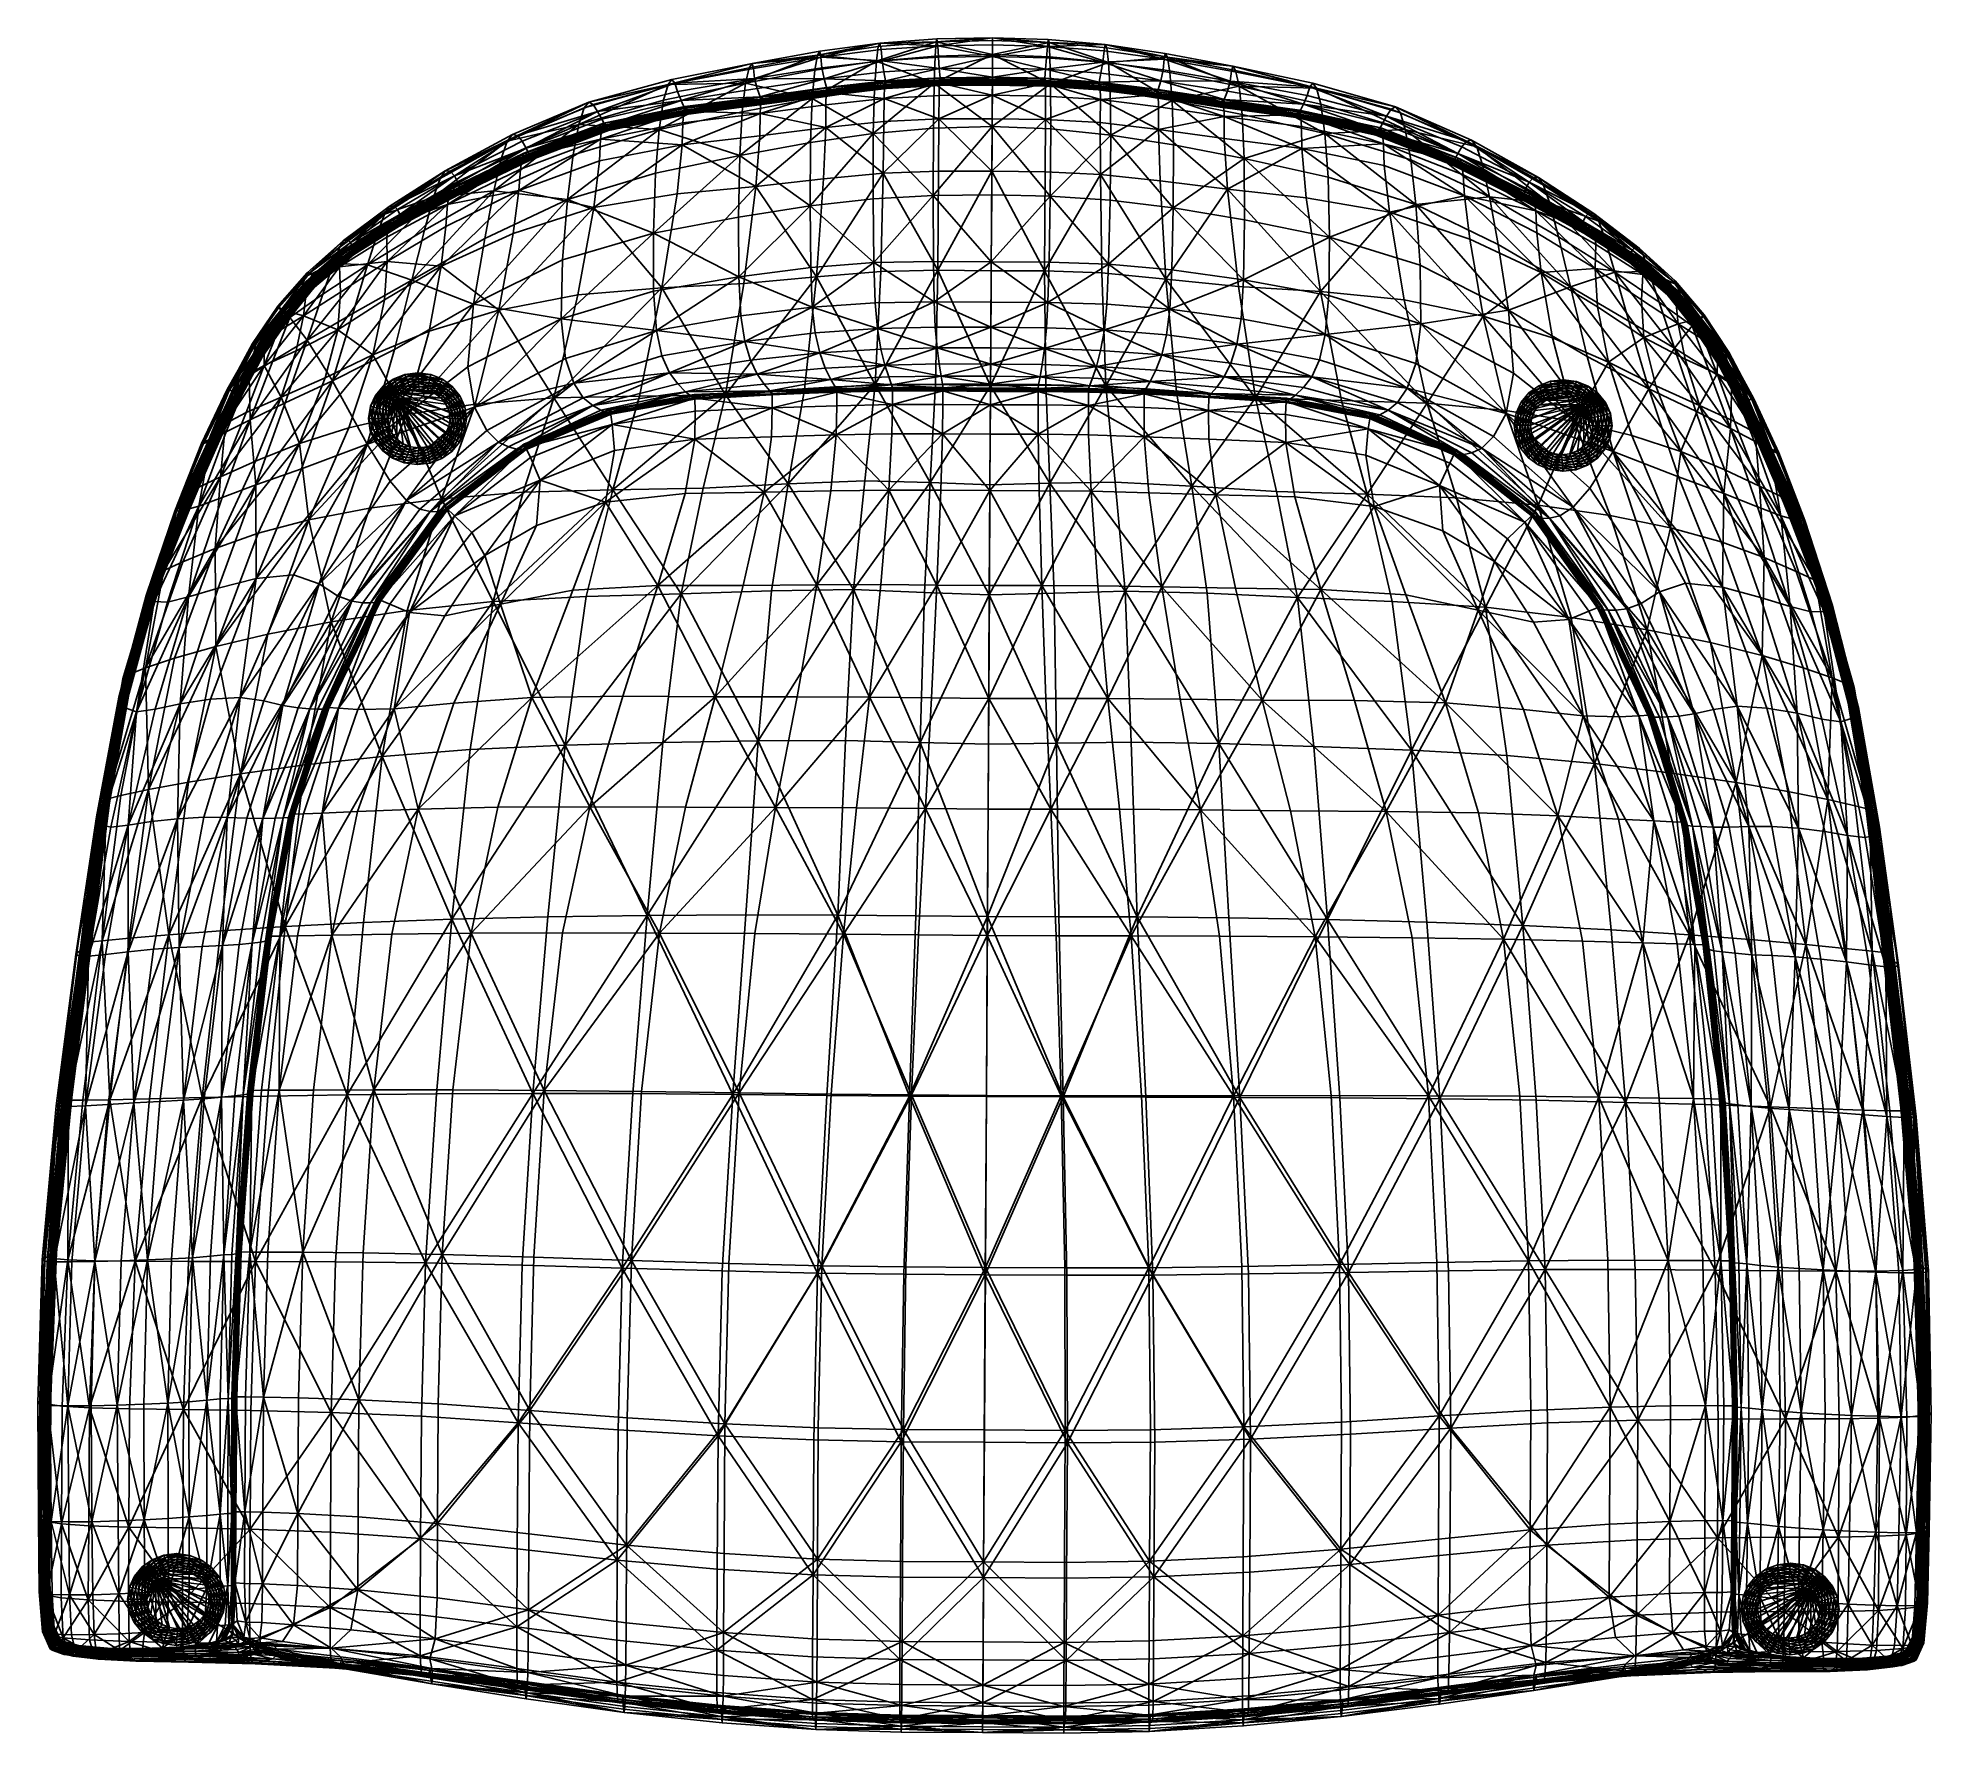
# Model space of a CAD drawing. Header units: centimetres. Extents: x -35.7 to 30.5, y -22.2 to 37.1.
import ezdxf

# ---------------------------------------------------------------- set-up
doc = ezdxf.new("R2010")
doc.units = ezdxf.units.CM
doc.layers.get('0').update_dxf_attribs({"true_color": 0x390888})

msp = doc.modelspace()

# ---------------------------------------------------------------- meshes
at = {"color": 164, "true_color": 0x1c1cb1}
mesh = msp.add_polyface(dxfattribs=at)
corners = [(-10.493, 34.424, 11.798), (-10.471, 34.845, 13.35), (-8.178, 35.157, 13.35), (-10.443, 35.007, 15.63), (-10.418, 35.011, 18.994), (-8.139, 35.327, 18.994), (-10.346, 34.772, 28.177), (-10.341, 34.755, 29.496), (-8.083, 35.067, 29.496), (-10.343, 34.748, 30.99), (-10.356, 34.749, 32.791), (-8.089, 35.062, 32.785), (-11, 35.487, 63.105), (-11.118, 34.49, 63.636), (-8.666, 34.956, 64.035), (-10.356, 34.806, 26.904), (-13.011, 34.472, 26.904), (-10.369, 34.848, 25.622), (-13.028, 34.513, 25.622), (-10.398, 34.944, 22.268), (-13.067, 34.608, 22.268), (-13.046, 34.557, 24.277), (-10.382, 34.891, 24.277), (-10.69, 35.655, 51.903), (-10.594, 35.301, 46.422), (-13.258, 34.879, 46.307), (-13.385, 35.192, 51.607), (-10.489, 35.009, 41.289), (-13.137, 34.619, 41.305), (-13.064, 34.481, 37.683), (-10.422, 34.848, 37.645), (-10.381, 34.776, 34.982), (-10.871, 36.029, 62.113), (-13.712, 35.447, 61.492), (-13.868, 34.888, 62.495), (-10.768, 36.18, 60.123), (-13.576, 35.621, 59.532), (-16.483, 34.826, 58.659), (-13.479, 35.488, 56.126), (-10.728, 36.001, 56.595), (-16.173, 34.502, 51.108), (-13.164, 34.512, 13.35), (-13.126, 34.671, 15.63), (-13.094, 34.675, 18.994), (-12.991, 34.422, 29.495), (-13.001, 34.408, 32.793), (-14.023, 33.87, 63.025), (-8.094, 35.119, 26.904), (-8.113, 35.206, 24.277), (-8.257, 35.643, 46.438), (-8.128, 35.166, 37.603), (-8.576, 35.94, 63.493), (-8.479, 36.468, 62.49), (-8.367, 36.395, 56.83)]
mesh.append_faces([[corners[k] for k in face] for face in [(0, 1, 2, 0), (3, 4, 5, 3), (6, 7, 8, 6), (9, 10, 11, 9), (12, 13, 14, 12), (6, 15, 16, 6), (17, 18, 16, 17), (16, 15, 17, 16), (19, 20, 21, 19), (21, 22, 19, 21), (17, 22, 21, 17), (21, 18, 17, 21), (23, 24, 25, 23), (25, 26, 23, 25), (27, 28, 25, 27), (25, 24, 27, 25), (29, 30, 31, 29), (27, 30, 29, 27), (29, 28, 27, 29), (12, 32, 33, 12), (33, 34, 12, 33), (35, 36, 33, 35), (33, 32, 35, 33), (33, 36, 37, 33), (23, 26, 38, 23), (38, 39, 23, 38), (38, 26, 40, 38), (35, 39, 38, 35), (38, 36, 35, 38), (3, 1, 41, 3), (41, 42, 3, 41), (19, 4, 43, 19), (43, 20, 19, 43), (3, 42, 43, 3), (43, 4, 3, 43), (9, 7, 44, 9), (31, 10, 45, 31), (12, 34, 46, 12), (17, 15, 47, 17), (19, 22, 48, 19), (27, 24, 49, 27), (31, 30, 50, 31), (12, 51, 52, 12), (52, 32, 12, 52), (35, 32, 52, 35), (23, 39, 53, 23)]], dxfattribs={"vtx2": -1, "vtx3": -1, "color": 164})
mesh = msp.add_polyface(dxfattribs=at)
corners = [(-6.13, 35.561, 15.63), (-6.144, 35.392, 13.35), (-8.178, 35.157, 13.35), (-8.157, 35.322, 15.63), (-6.108, 35.498, 22.268), (-6.118, 35.566, 18.994), (-8.139, 35.327, 18.994), (-8.125, 35.259, 22.268), (-10.443, 35.007, 15.63), (-6.078, 35.297, 30.986), (-6.08, 35.305, 29.496), (-8.083, 35.067, 29.496), (-6.075, 35.324, 34.936), (-6.075, 35.297, 32.772), (-8.089, 35.062, 32.785), (-8.666, 34.956, 64.035), (-8.576, 35.94, 63.493), (-11, 35.487, 63.105), (-6.423, 36.253, 63.694), (-6.488, 35.283, 64.255), (-6.083, 35.323, 28.177), (-6.088, 35.357, 26.904), (-8.094, 35.119, 26.904), (-6.094, 35.4, 25.622), (-8.103, 35.161, 25.622), (-6.1, 35.444, 24.277), (-8.113, 35.206, 24.277), (-10.69, 35.655, 51.903), (-8.334, 36.019, 52.018), (-8.257, 35.643, 46.438), (-10.594, 35.301, 46.422), (-6.221, 36.27, 52.052), (-6.162, 35.882, 46.418), (-6.108, 35.568, 41.196), (-8.175, 35.335, 41.247), (-10.489, 35.009, 41.289), (-6.083, 35.398, 37.556), (-8.128, 35.166, 37.603), (-6.359, 36.768, 62.671), (-8.479, 36.468, 62.49), (-6.302, 36.886, 60.608), (-8.4, 36.601, 60.458), (-10.768, 36.18, 60.123), (-8.367, 36.395, 56.83), (-10.728, 36.001, 56.595), (-6.262, 36.662, 56.925), (-4.214, 35.674, 18.994), (-4.405, 35.484, 64.331), (-4.225, 35.997, 46.427), (-4.335, 36.933, 62.708), (-4.281, 36.797, 56.975)]
mesh.append_faces([[corners[k] for k in face] for face in [(0, 1, 2, 0), (2, 3, 0, 2), (4, 5, 6, 4), (6, 7, 4, 6), (0, 3, 6, 0), (6, 5, 0, 6), (6, 3, 8, 6), (9, 10, 11, 9), (12, 13, 14, 12), (15, 16, 17, 15), (18, 16, 15, 18), (15, 19, 18, 15), (20, 21, 22, 20), (23, 24, 22, 23), (22, 21, 23, 22), (23, 25, 26, 23), (26, 24, 23, 26), (4, 7, 26, 4), (26, 25, 4, 26), (27, 28, 29, 27), (29, 30, 27, 29), (31, 32, 29, 31), (29, 28, 31, 29), (33, 34, 29, 33), (29, 32, 33, 29), (29, 34, 35, 29), (33, 36, 37, 33), (37, 34, 33, 37), (37, 36, 12, 37), (18, 38, 39, 18), (39, 16, 18, 39), (40, 41, 39, 40), (39, 38, 40, 39), (39, 41, 42, 39), (43, 28, 27, 43), (42, 41, 43, 42), (43, 44, 42, 43), (40, 45, 43, 40), (43, 41, 40, 43), (31, 28, 43, 31), (43, 45, 31, 43), (0, 5, 46, 0), (18, 19, 47, 18), (33, 32, 48, 33), (40, 38, 49, 40), (31, 45, 50, 31)]], dxfattribs={"vtx2": -1, "vtx3": -1, "color": 164})
mesh = msp.add_polyface(dxfattribs=at)
corners = [(-2.369, 35.683, 15.63), (-2.37, 35.51, 13.35), (-4.227, 35.496, 13.35), (-4.22, 35.668, 15.63), (-6.13, 35.561, 15.63), (-2.369, 35.621, 22.268), (-2.369, 35.69, 18.994), (-4.214, 35.674, 18.994), (-4.209, 35.605, 22.268), (-6.108, 35.498, 22.268), (-6.118, 35.566, 18.994), (-2.364, 36.486, 63.735), (-4.369, 36.435, 63.746), (-4.405, 35.484, 64.331), (-2.37, 35.548, 64.333), (-6.423, 36.253, 63.694), (-2.37, 35.522, 25.622), (-4.202, 35.507, 25.622), (-4.199, 35.464, 26.904), (-2.37, 35.567, 24.277), (-4.205, 35.552, 24.277), (-6.1, 35.444, 24.277), (-6.094, 35.4, 25.622), (-2.365, 36.416, 52.135), (-2.367, 36.018, 46.439), (-4.225, 35.997, 46.427), (-4.255, 36.393, 52.104), (-2.369, 35.699, 41.139), (-4.199, 35.679, 41.157), (-6.108, 35.568, 41.196), (-6.221, 36.27, 52.052), (-6.162, 35.882, 46.418), (-2.37, 35.526, 37.478), (-4.188, 35.508, 37.505), (-2.37, 35.451, 34.87), (-6.083, 35.398, 37.556), (-2.361, 36.976, 62.689), (-4.335, 36.933, 62.708), (-2.361, 37.072, 60.63), (-4.306, 37.036, 60.642), (-6.302, 36.886, 60.608), (-6.359, 36.768, 62.671), (-2.362, 36.826, 56.989), (-4.281, 36.797, 56.975), (-6.262, 36.662, 56.925)]
mesh.append_faces([[corners[k] for k in face] for face in [(0, 1, 2, 0), (2, 3, 0, 2), (4, 3, 2, 4), (5, 6, 7, 5), (7, 8, 5, 7), (0, 3, 7, 0), (7, 6, 0, 7), (7, 3, 4, 7), (9, 8, 7, 9), (7, 10, 9, 7), (11, 12, 13, 11), (13, 14, 11, 13), (13, 12, 15, 13), (16, 17, 18, 16), (16, 19, 20, 16), (20, 17, 16, 20), (5, 8, 20, 5), (20, 19, 5, 20), (9, 21, 20, 9), (20, 8, 9, 20), (20, 21, 22, 20), (23, 24, 25, 23), (25, 26, 23, 25), (27, 28, 25, 27), (25, 24, 27, 25), (25, 28, 29, 25), (30, 26, 25, 30), (25, 31, 30, 25), (27, 32, 33, 27), (33, 28, 27, 33), (33, 32, 34, 33), (29, 28, 33, 29), (33, 35, 29, 33), (11, 36, 37, 11), (37, 12, 11, 37), (38, 39, 37, 38), (37, 36, 38, 37), (37, 39, 40, 37), (15, 12, 37, 15), (37, 41, 15, 37), (38, 42, 43, 38), (43, 39, 38, 43), (23, 26, 43, 23), (43, 42, 23, 43), (43, 26, 30, 43), (40, 39, 43, 40), (43, 44, 40, 43)]], dxfattribs={"vtx2": -1, "vtx3": -1, "color": 164})
mesh = msp.add_polyface(dxfattribs=at)
corners = [(-2.369, 35.683, 15.63), (-0.518, 35.646, 15.63), (-0.513, 35.474, 13.35), (-2.37, 35.51, 13.35), (1.39, 35.516, 15.63), (-2.369, 35.621, 22.268), (-0.53, 35.584, 22.268), (-0.524, 35.652, 18.994), (-2.369, 35.69, 18.994), (1.368, 35.453, 22.268), (1.378, 35.522, 18.994), (1.692, 36.205, 63.694), (-0.36, 36.411, 63.746), (-0.335, 35.46, 64.331), (1.746, 35.234, 64.255), (-2.364, 36.486, 63.735), (-2.37, 35.548, 64.333), (-2.37, 35.522, 25.622), (-2.37, 35.479, 26.904), (-0.541, 35.442, 26.904), (-0.538, 35.485, 25.622), (-0.534, 35.53, 24.277), (-2.37, 35.567, 24.277), (1.359, 35.4, 24.277), (-2.365, 36.416, 52.135), (-0.474, 36.37, 52.104), (-0.509, 35.975, 46.427), (-2.367, 36.018, 46.439), (1.489, 36.225, 52.052), (1.369, 35.524, 41.196), (-0.539, 35.658, 41.157), (1.426, 35.837, 46.418), (-2.369, 35.699, 41.139), (-0.552, 35.486, 37.505), (-2.37, 35.526, 37.478), (-2.37, 35.451, 34.87), (-0.388, 36.91, 62.708), (-2.361, 36.976, 62.689), (1.578, 36.839, 60.608), (-0.416, 37.013, 60.642), (1.633, 36.721, 62.671), (-2.361, 37.072, 60.63), (-0.444, 36.775, 56.975), (-2.362, 36.826, 56.989), (1.535, 36.616, 56.925)]
mesh.append_faces([[corners[k] for k in face] for face in [(0, 1, 2, 0), (2, 3, 0, 2), (2, 1, 4, 2), (5, 6, 7, 5), (7, 8, 5, 7), (7, 6, 9, 7), (4, 1, 7, 4), (7, 10, 4, 7), (0, 8, 7, 0), (7, 1, 0, 7), (11, 12, 13, 11), (13, 14, 11, 13), (15, 16, 13, 15), (13, 12, 15, 13), (17, 18, 19, 17), (17, 20, 21, 17), (21, 22, 17, 21), (9, 6, 21, 9), (21, 23, 9, 21), (5, 22, 21, 5), (21, 6, 5, 21), (24, 25, 26, 24), (26, 27, 24, 26), (26, 25, 28, 26), (29, 30, 26, 29), (26, 31, 29, 26), (32, 27, 26, 32), (26, 30, 32, 26), (32, 30, 33, 32), (33, 34, 32, 33), (33, 30, 29, 33), (35, 34, 33, 35), (15, 12, 36, 15), (36, 37, 15, 36), (36, 12, 11, 36), (38, 39, 36, 38), (36, 40, 38, 36), (41, 37, 36, 41), (36, 39, 41, 36), (41, 39, 42, 41), (42, 43, 41, 42), (42, 39, 38, 42), (28, 25, 42, 28), (42, 44, 28, 42), (24, 43, 42, 24), (42, 25, 24, 42)]], dxfattribs={"vtx2": -1, "vtx3": -1, "color": 164})
mesh = msp.add_polyface(dxfattribs=at)
corners = [(1.39, 35.516, 15.63), (3.415, 35.253, 15.63), (3.434, 35.088, 13.35), (1.403, 35.348, 13.35), (1.378, 35.522, 18.994), (3.397, 35.258, 18.994), (1.368, 35.453, 22.268), (3.381, 35.191, 22.268), (1.341, 35.279, 28.177), (1.338, 35.261, 29.496), (3.337, 35, 29.496), (1.335, 35.254, 30.986), (1.332, 35.254, 32.772), (3.343, 34.994, 32.785), (1.692, 36.205, 63.694), (1.746, 35.234, 64.255), (3.919, 34.882, 64.035), (3.841, 35.866, 63.493), (1.352, 35.356, 25.622), (1.346, 35.313, 26.904), (3.349, 35.051, 26.904), (3.341, 35.018, 28.177), (1.359, 35.4, 24.277), (3.369, 35.138, 24.277), (3.359, 35.094, 25.622), (3.518, 35.573, 46.438), (3.6, 35.949, 52.018), (5.951, 35.557, 51.903), (5.743, 34.913, 41.289), (3.433, 35.267, 41.247), (5.852, 35.204, 46.422), (1.369, 35.524, 41.196), (1.426, 35.837, 46.418), (1.489, 36.225, 52.052), (1.332, 35.28, 34.936), (1.341, 35.355, 37.556), (3.383, 35.098, 37.603), (3.75, 36.396, 62.49), (6.26, 35.385, 63.105), (1.578, 36.839, 60.608), (1.633, 36.721, 62.671), (3.673, 36.529, 60.458), (3.637, 36.324, 56.83), (1.535, 36.616, 56.925), (6.036, 36.08, 60.123), (-0.513, 35.474, 13.35), (-0.524, 35.652, 18.994), (-0.541, 35.442, 26.904), (-0.534, 35.53, 24.277), (-0.509, 35.975, 46.427), (-0.552, 35.486, 37.505), (-0.388, 36.91, 62.708), (-0.444, 36.775, 56.975)]
mesh.append_faces([[corners[k] for k in face] for face in [(0, 1, 2, 0), (2, 3, 0, 2), (0, 4, 5, 0), (5, 1, 0, 5), (6, 7, 5, 6), (5, 4, 6, 5), (8, 9, 10, 8), (11, 12, 13, 11), (14, 15, 16, 14), (16, 17, 14, 16), (18, 19, 20, 18), (8, 21, 20, 8), (20, 19, 8, 20), (6, 22, 23, 6), (23, 7, 6, 23), (18, 24, 23, 18), (23, 22, 18, 23), (25, 26, 27, 25), (28, 29, 25, 28), (25, 30, 28, 25), (31, 32, 25, 31), (25, 29, 31, 25), (33, 26, 25, 33), (25, 32, 33, 25), (34, 35, 36, 34), (31, 29, 36, 31), (36, 35, 31, 36), (37, 17, 38, 37), (39, 40, 37, 39), (37, 41, 39, 37), (14, 17, 37, 14), (37, 40, 14, 37), (27, 26, 42, 27), (33, 43, 42, 33), (42, 26, 33, 42), (39, 41, 42, 39), (42, 43, 39, 42), (42, 41, 44, 42), (0, 3, 45, 0), (6, 4, 46, 6), (8, 19, 47, 8), (18, 22, 48, 18), (33, 32, 49, 33), (31, 35, 50, 31), (14, 40, 51, 14), (39, 43, 52, 39)]], dxfattribs={"vtx2": -1, "vtx3": -1, "color": 164})
mesh = msp.add_polyface(dxfattribs=at)
corners = [(5.697, 34.911, 15.63), (5.723, 34.749, 13.35), (3.434, 35.088, 13.35), (5.651, 34.849, 22.268), (5.672, 34.916, 18.994), (3.397, 35.258, 18.994), (5.594, 34.654, 30.99), (5.592, 34.66, 29.496), (3.337, 35, 29.496), (5.632, 34.681, 34.982), (5.607, 34.654, 32.791), (3.343, 34.994, 32.785), (5.74, 34.328, 11.798), (8.44, 33.972, 11.798), (8.448, 33.206, 10.618), (5.855, 31.778, 9.873), (5.736, 33.55, 10.618), (6.26, 35.385, 63.105), (3.841, 35.866, 63.493), (3.919, 34.882, 64.035), (6.366, 34.387, 63.636), (6.436, 32.853, 63.749), (3.964, 33.337, 64.164), (3.955, 31.124, 63.929), (6.45, 30.704, 63.489), (5.597, 34.678, 28.177), (8.245, 34.314, 28.177), (8.258, 34.346, 26.904), (5.607, 34.711, 26.904), (5.62, 34.753, 25.622), (5.634, 34.797, 24.277), (8.294, 34.43, 24.277), (8.276, 34.387, 25.622), (5.743, 34.913, 41.289), (5.852, 35.204, 46.422), (8.51, 34.751, 46.307), (5.673, 34.753, 37.645), (8.311, 34.355, 37.683), (8.386, 34.492, 41.305), (6.036, 36.08, 60.123), (6.137, 35.928, 62.113), (8.971, 35.312, 61.492), (5.951, 35.557, 51.903), (5.993, 35.902, 56.595), (8.738, 35.357, 56.126), (8.412, 34.384, 13.35), (8.376, 34.544, 15.63), (8.316, 34.482, 22.268), (8.343, 34.548, 18.994), (8.238, 34.296, 29.495), (8.238, 34.288, 30.991), (8.269, 34.299, 34.994), (8.247, 34.282, 32.793), (3.437, 33.867, 10.618), (9.263, 33.732, 63.025), (3.349, 35.051, 26.904), (3.369, 35.138, 24.277), (3.518, 35.573, 46.438), (3.383, 35.098, 37.603), (3.75, 36.396, 62.49), (3.673, 36.529, 60.458), (3.637, 36.324, 56.83)]
mesh.append_faces([[corners[k] for k in face] for face in [(0, 1, 2, 0), (3, 4, 5, 3), (6, 7, 8, 6), (9, 10, 11, 9), (12, 13, 14, 12), (15, 16, 14, 15), (17, 18, 19, 17), (19, 20, 17, 19), (21, 20, 19, 21), (21, 22, 23, 21), (23, 24, 21, 23), (25, 26, 27, 25), (27, 28, 25, 27), (29, 28, 27, 29), (3, 30, 31, 3), (29, 32, 31, 29), (31, 30, 29, 31), (33, 34, 35, 33), (9, 36, 37, 9), (33, 38, 37, 33), (37, 36, 33, 37), (39, 40, 41, 39), (42, 43, 44, 42), (12, 1, 45, 12), (0, 46, 45, 0), (45, 1, 0, 45), (3, 47, 48, 3), (48, 4, 3, 48), (0, 4, 48, 0), (25, 7, 49, 25), (6, 50, 49, 6), (49, 7, 6, 49), (9, 51, 52, 9), (52, 10, 9, 52), (6, 10, 52, 6), (12, 16, 53, 12), (17, 20, 54, 17), (25, 28, 55, 25), (29, 30, 56, 29), (42, 34, 57, 42), (33, 36, 58, 33), (17, 40, 59, 17), (39, 60, 59, 39), (59, 40, 39, 59), (61, 43, 42, 61), (39, 43, 61, 39)]], dxfattribs={"vtx2": -1, "vtx3": -1, "color": 164})
mesh = msp.add_polyface(dxfattribs=at)
corners = [(8.448, 33.206, 10.618), (5.736, 33.55, 10.618), (5.74, 34.328, 11.798), (8.44, 33.972, 11.798), (11.305, 33.365, 11.798), (8.61, 31.484, 9.873), (5.855, 31.778, 9.873), (8.258, 34.346, 26.904), (8.245, 34.314, 28.177), (11.051, 33.705, 28.177), (11.09, 33.777, 25.622), (8.276, 34.387, 25.622), (11.068, 33.737, 26.904), (5.62, 34.753, 25.622), (8.294, 34.43, 24.277), (8.316, 34.482, 22.268), (5.651, 34.849, 22.268), (11.14, 33.869, 22.268), (11.113, 33.819, 24.277), (5.951, 35.557, 51.903), (8.64, 35.062, 51.607), (8.51, 34.751, 46.307), (5.852, 35.204, 46.422), (11.42, 34.339, 51.108), (8.386, 34.492, 41.305), (5.743, 34.913, 41.289), (8.311, 34.355, 37.683), (8.269, 34.299, 34.994), (5.632, 34.681, 34.982), (11.147, 33.845, 41.276), (11.052, 33.679, 34.992), (11.081, 33.726, 37.702), (6.26, 35.385, 63.105), (9.12, 34.752, 62.495), (8.971, 35.312, 61.492), (6.137, 35.928, 62.113), (12.073, 33.869, 61.665), (8.836, 35.489, 59.532), (6.036, 36.08, 60.123), (8.738, 35.357, 56.126), (5.993, 35.902, 56.595), (11.734, 34.659, 58.659), (8.412, 34.384, 13.35), (8.376, 34.544, 15.63), (11.216, 33.929, 15.63), (8.343, 34.548, 18.994), (11.174, 33.934, 18.994), (5.697, 34.911, 15.63), (8.238, 34.296, 29.495), (5.597, 34.678, 28.177), (8.238, 34.288, 30.991), (11.039, 33.678, 30.989), (11.042, 33.688, 29.495), (8.247, 34.282, 32.793), (11.04, 33.669, 32.788), (5.594, 34.654, 30.99), (9.263, 33.732, 63.025), (6.436, 32.853, 63.749), (9.372, 32.201, 63.117), (6.366, 34.387, 63.636), (6.45, 30.704, 63.489), (9.421, 30.108, 62.802)]
mesh.append_faces([[corners[k] for k in face] for face in [(0, 1, 2, 0), (0, 3, 4, 0), (0, 5, 6, 0), (7, 8, 9, 7), (10, 11, 7, 10), (7, 12, 10, 7), (7, 11, 13, 7), (14, 15, 16, 14), (14, 11, 10, 14), (17, 15, 14, 17), (14, 18, 17, 14), (19, 20, 21, 19), (21, 22, 19, 21), (21, 20, 23, 21), (21, 24, 25, 21), (26, 27, 28, 26), (26, 24, 29, 26), (30, 27, 26, 30), (26, 31, 30, 26), (32, 33, 34, 32), (34, 35, 32, 34), (34, 33, 36, 34), (34, 37, 38, 34), (39, 20, 19, 39), (38, 37, 39, 38), (39, 40, 38, 39), (39, 37, 41, 39), (42, 3, 2, 42), (42, 43, 44, 42), (45, 15, 17, 45), (44, 43, 45, 44), (45, 46, 44, 45), (45, 43, 47, 45), (48, 8, 49, 48), (48, 50, 51, 48), (9, 8, 48, 9), (48, 52, 9, 48), (53, 27, 30, 53), (51, 50, 53, 51), (53, 54, 51, 53), (53, 50, 55, 53), (56, 33, 32, 56), (57, 58, 56, 57), (56, 59, 57, 56), (57, 60, 61, 57), (61, 58, 57, 61)]], dxfattribs={"vtx2": -1, "vtx3": -1, "color": 164})
mesh = msp.add_polyface(dxfattribs=at)
corners = [(-16.069, 33.527, 11.798), (-16.105, 32.775, 10.618), (-18.931, 31.739, 10.618), (-16.309, 31.141, 9.873), (-13.214, 33.335, 10.618), (-13.197, 34.1, 11.798), (-15.849, 33.936, 25.622), (-15.871, 33.979, 24.277), (-18.626, 32.934, 24.277), (-15.898, 34.029, 22.268), (-18.658, 32.983, 22.268), (-15.811, 33.864, 28.177), (-15.828, 33.896, 26.904), (-18.574, 32.854, 26.904), (-18.6, 32.893, 25.622), (-13.011, 34.472, 26.904), (-13.046, 34.557, 24.277), (-15.905, 34.005, 41.276), (-15.841, 33.885, 37.702), (-18.541, 32.879, 37.686), (-15.813, 33.838, 34.992), (-18.536, 32.815, 34.965), (-16.173, 34.502, 51.108), (-16.025, 34.233, 46.073), (-18.674, 33.219, 45.699), (-18.578, 33.007, 41.182), (-13.258, 34.879, 46.307), (-13.385, 35.192, 51.607), (-13.064, 34.481, 37.683), (-16.483, 34.826, 58.659), (-16.325, 34.743, 55.397), (-18.974, 33.653, 54.382), (-16.65, 34.623, 60.616), (-13.712, 35.447, 61.492), (-16.832, 34.04, 61.665), (-13.868, 34.888, 62.495), (-13.479, 35.488, 56.126), (-13.576, 35.621, 59.532), (-16.022, 33.933, 13.35), (-13.164, 34.512, 13.35), (-15.973, 34.09, 15.63), (-18.81, 32.883, 13.35), (-15.932, 34.094, 18.994), (-18.699, 33.045, 18.994), (-13.094, 34.675, 18.994), (-15.802, 33.846, 29.495), (-12.991, 34.422, 29.495), (-15.799, 33.837, 30.989), (-18.543, 32.807, 29.495), (-18.554, 32.824, 28.177), (-15.801, 33.828, 32.788), (-18.535, 32.796, 32.769), (-18.538, 32.799, 30.984), (-13.001, 34.408, 32.793), (-17.034, 32.985, 62.206), (-14.023, 33.87, 63.025), (-17.233, 31.419, 62.26), (-14.15, 32.34, 63.117)]
mesh.append_faces([[corners[k] for k in face] for face in [(0, 1, 2, 0), (3, 1, 4, 3), (0, 5, 4, 0), (4, 1, 0, 4), (6, 7, 8, 6), (9, 10, 8, 9), (8, 7, 9, 8), (11, 12, 13, 11), (6, 14, 13, 6), (13, 12, 6, 13), (6, 12, 15, 6), (9, 7, 16, 9), (17, 18, 19, 17), (20, 21, 19, 20), (19, 18, 20, 19), (22, 23, 24, 22), (17, 25, 24, 17), (24, 23, 17, 24), (17, 23, 26, 17), (22, 27, 26, 22), (26, 23, 22, 26), (20, 18, 28, 20), (29, 30, 31, 29), (29, 32, 33, 29), (34, 35, 33, 34), (33, 32, 34, 33), (22, 30, 36, 22), (29, 37, 36, 29), (36, 30, 29, 36), (0, 38, 39, 0), (40, 38, 41, 40), (9, 42, 43, 9), (43, 42, 40, 43), (40, 42, 44, 40), (11, 45, 46, 11), (47, 45, 48, 47), (11, 49, 48, 11), (48, 45, 11, 48), (20, 50, 51, 20), (47, 52, 51, 47), (51, 50, 47, 51), (47, 50, 53, 47), (34, 54, 55, 34), (55, 35, 34, 55), (56, 57, 55, 56), (55, 54, 56, 55)]], dxfattribs={"vtx2": -1, "vtx3": -1, "color": 164})
mesh = msp.add_polyface(dxfattribs=at)
corners = [(-10.493, 34.424, 11.798), (-10.498, 33.646, 10.618), (-13.214, 33.335, 10.618), (-13.197, 34.1, 11.798), (-10.638, 31.876, 9.873), (-13.397, 31.615, 9.873), (-16.309, 31.141, 9.873), (-11.206, 32.958, 63.749), (-8.729, 33.412, 64.164), (-8.666, 34.956, 64.035), (-11.118, 34.49, 63.636), (-11.246, 30.808, 63.489), (-8.746, 31.199, 63.929), (-13.011, 34.472, 26.904), (-12.998, 34.439, 28.177), (-10.346, 34.772, 28.177), (-13.028, 34.513, 25.622), (-15.849, 33.936, 25.622), (-15.811, 33.864, 28.177), (-15.828, 33.896, 26.904), (-13.046, 34.557, 24.277), (-13.067, 34.608, 22.268), (-15.898, 34.029, 22.268), (-15.871, 33.979, 24.277), (-13.258, 34.879, 46.307), (-13.137, 34.619, 41.305), (-15.905, 34.005, 41.276), (-10.381, 34.776, 34.982), (-13.023, 34.425, 34.994), (-13.064, 34.481, 37.683), (-15.813, 33.838, 34.992), (-15.841, 33.885, 37.702), (-13.164, 34.512, 13.35), (-10.471, 34.845, 13.35), (-16.069, 33.527, 11.798), (-15.973, 34.09, 15.63), (-13.126, 34.671, 15.63), (-16.022, 33.933, 13.35), (-13.094, 34.675, 18.994), (-15.932, 34.094, 18.994), (-12.991, 34.422, 29.495), (-10.341, 34.755, 29.496), (-15.799, 33.837, 30.989), (-12.992, 34.413, 30.991), (-15.802, 33.846, 29.495), (-10.343, 34.748, 30.99), (-13.001, 34.408, 32.793), (-10.356, 34.749, 32.791), (-15.801, 33.828, 32.788), (-8.196, 33.936, 10.618), (-14.023, 33.87, 63.025), (-11, 35.487, 63.105), (-14.15, 32.34, 63.117), (-14.223, 30.248, 62.802)]
mesh.append_faces([[corners[k] for k in face] for face in [(0, 1, 2, 0), (2, 3, 0, 2), (4, 5, 2, 4), (2, 1, 4, 2), (2, 5, 6, 2), (7, 8, 9, 7), (9, 10, 7, 9), (7, 11, 12, 7), (13, 14, 15, 13), (13, 16, 17, 13), (18, 14, 13, 18), (13, 19, 18, 13), (20, 21, 22, 20), (17, 16, 20, 17), (20, 23, 17, 20), (24, 25, 26, 24), (27, 28, 29, 27), (29, 28, 30, 29), (26, 25, 29, 26), (29, 31, 26, 29), (0, 3, 32, 0), (32, 33, 0, 32), (32, 3, 34, 32), (35, 36, 32, 35), (32, 37, 35, 32), (38, 36, 35, 38), (22, 21, 38, 22), (38, 39, 22, 38), (15, 14, 40, 15), (40, 41, 15, 40), (40, 14, 18, 40), (42, 43, 40, 42), (40, 44, 42, 40), (40, 43, 45, 40), (46, 28, 27, 46), (45, 43, 46, 45), (46, 47, 45, 46), (46, 43, 42, 46), (30, 28, 46, 30), (46, 48, 30, 46), (4, 1, 49, 4), (50, 10, 51, 50), (7, 10, 50, 7), (50, 52, 7, 50), (7, 52, 53, 7), (53, 11, 7, 53)]], dxfattribs={"vtx2": -1, "vtx3": -1, "color": 164})
mesh = msp.add_polyface(dxfattribs=at)
corners = [(-8.178, 35.157, 13.35), (-8.194, 34.729, 11.798), (-10.493, 34.424, 11.798), (-10.443, 35.007, 15.63), (-8.157, 35.322, 15.63), (-10.471, 34.845, 13.35), (-6.156, 34.957, 11.798), (-6.144, 35.392, 13.35), (-10.398, 34.944, 22.268), (-8.125, 35.259, 22.268), (-8.139, 35.327, 18.994), (-10.418, 35.011, 18.994), (-8.083, 35.067, 29.496), (-8.087, 35.085, 28.177), (-10.346, 34.772, 28.177), (-10.343, 34.748, 30.99), (-8.083, 35.061, 30.989), (-10.341, 34.755, 29.496), (-6.078, 35.297, 30.986), (-6.083, 35.323, 28.177), (-6.08, 35.305, 29.496), (-10.381, 34.776, 34.982), (-8.102, 35.09, 34.964), (-8.089, 35.062, 32.785), (-10.356, 34.749, 32.791), (-6.075, 35.324, 34.936), (-6.075, 35.297, 32.772), (-6.534, 33.724, 64.4), (-6.488, 35.283, 64.255), (-8.666, 34.956, 64.035), (-8.729, 33.412, 64.164), (-8.746, 31.199, 63.929), (-6.538, 31.442, 64.174), (-11.206, 32.958, 63.749), (-8.196, 33.936, 10.618), (-10.498, 33.646, 10.618), (-6.16, 34.152, 10.618), (-6.188, 32.345, 9.873), (-8.276, 32.143, 9.873), (-10.638, 31.876, 9.873), (-8.524, 28.711, 9.625), (-8.094, 35.119, 26.904), (-10.356, 34.806, 26.904), (-8.103, 35.161, 25.622), (-10.369, 34.848, 25.622), (-8.113, 35.206, 24.277), (-10.382, 34.891, 24.277), (-8.128, 35.166, 37.603), (-10.489, 35.009, 41.289), (-8.175, 35.335, 41.247), (-10.422, 34.848, 37.645), (-4.227, 35.496, 13.35), (-4.439, 31.559, 64.278), (-4.239, 34.237, 10.618)]
mesh.append_faces([[corners[k] for k in face] for face in [(0, 1, 2, 0), (3, 4, 0, 3), (0, 5, 3, 0), (6, 1, 0, 6), (0, 7, 6, 0), (8, 9, 10, 8), (10, 11, 8, 10), (12, 13, 14, 12), (15, 16, 12, 15), (12, 17, 15, 12), (12, 16, 18, 12), (19, 13, 12, 19), (12, 20, 19, 12), (21, 22, 23, 21), (23, 24, 21, 23), (23, 22, 25, 23), (18, 16, 23, 18), (23, 26, 18, 23), (23, 16, 15, 23), (27, 28, 29, 27), (29, 30, 27, 29), (27, 30, 31, 27), (31, 32, 27, 31), (31, 30, 33, 31), (2, 1, 34, 2), (34, 35, 2, 34), (6, 36, 34, 6), (34, 1, 6, 34), (37, 38, 34, 37), (34, 36, 37, 34), (34, 38, 39, 34), (39, 38, 40, 39), (14, 13, 41, 14), (41, 42, 14, 41), (41, 13, 19, 41), (41, 43, 44, 41), (45, 9, 8, 45), (44, 43, 45, 44), (45, 46, 44, 45), (47, 22, 21, 47), (48, 49, 47, 48), (47, 50, 48, 47), (25, 22, 47, 25), (6, 7, 51, 6), (27, 32, 52, 27), (37, 36, 53, 37)]], dxfattribs={"vtx2": -1, "vtx3": -1, "color": 164})
mesh = msp.add_polyface(dxfattribs=at)
corners = [(-2.373, 35.065, 11.798), (-4.235, 35.054, 11.798), (-4.227, 35.496, 13.35), (-2.37, 35.51, 13.35), (-6.156, 34.957, 11.798), (-6.144, 35.392, 13.35), (-6.13, 35.561, 15.63), (-2.37, 35.42, 30.976), (-2.37, 35.427, 29.495), (-4.196, 35.412, 29.496), (-4.194, 35.405, 30.98), (-2.37, 35.445, 28.177), (-4.197, 35.43, 28.177), (-6.083, 35.323, 28.177), (-6.08, 35.305, 29.496), (-6.078, 35.297, 30.986), (-2.37, 35.451, 34.87), (-2.37, 35.422, 32.736), (-4.19, 35.405, 32.75), (-4.187, 35.433, 34.895), (-6.075, 35.297, 32.772), (-6.075, 35.324, 34.936), (-2.379, 33.974, 64.51), (-4.432, 33.915, 64.497), (-4.439, 31.559, 64.278), (-2.393, 31.581, 64.295), (-6.534, 33.724, 64.4), (-2.37, 35.548, 64.333), (-4.405, 35.484, 64.331), (-6.488, 35.283, 64.255), (-2.377, 34.243, 10.618), (-4.239, 34.237, 10.618), (-2.388, 32.408, 9.873), (-4.25, 32.413, 9.873), (-6.188, 32.345, 9.873), (-6.16, 34.152, 10.618), (-4.276, 28.949, 9.625), (-2.37, 35.479, 26.904), (-4.199, 35.464, 26.904), (-2.37, 35.522, 25.622), (-6.094, 35.4, 25.622), (-6.088, 35.357, 26.904), (-4.202, 35.507, 25.622), (-4.205, 35.552, 24.277), (-4.188, 35.508, 37.505), (-6.083, 35.398, 37.556)]
mesh.append_faces([[corners[k] for k in face] for face in [(0, 1, 2, 0), (2, 3, 0, 2), (2, 1, 4, 2), (2, 5, 6, 2), (7, 8, 9, 7), (9, 10, 7, 9), (11, 12, 9, 11), (9, 8, 11, 9), (13, 14, 9, 13), (9, 12, 13, 9), (15, 10, 9, 15), (9, 14, 15, 9), (16, 17, 18, 16), (18, 19, 16, 18), (7, 10, 18, 7), (18, 17, 7, 18), (15, 20, 18, 15), (18, 10, 15, 18), (21, 19, 18, 21), (18, 20, 21, 18), (22, 23, 24, 22), (24, 25, 22, 24), (24, 23, 26, 24), (22, 27, 28, 22), (28, 23, 22, 28), (26, 23, 28, 26), (28, 29, 26, 28), (0, 30, 31, 0), (31, 1, 0, 31), (32, 33, 31, 32), (31, 30, 32, 31), (31, 33, 34, 31), (4, 1, 31, 4), (31, 35, 4, 31), (34, 33, 36, 34), (11, 37, 38, 11), (38, 12, 11, 38), (38, 37, 39, 38), (40, 41, 38, 40), (38, 42, 40, 38), (13, 12, 38, 13), (38, 41, 13, 38), (40, 42, 43, 40), (16, 19, 44, 16), (21, 45, 44, 21), (44, 19, 21, 44)]], dxfattribs={"vtx2": -1, "vtx3": -1, "color": 164})
mesh = msp.add_polyface(dxfattribs=at)
corners = [(1.409, 34.912, 11.798), (-0.511, 35.032, 11.798), (-0.513, 35.474, 13.35), (1.403, 35.348, 13.35), (-2.373, 35.065, 11.798), (-2.37, 35.51, 13.35), (-2.37, 35.42, 30.976), (-0.547, 35.383, 30.98), (-0.546, 35.39, 29.496), (-2.37, 35.427, 29.495), (1.335, 35.254, 30.986), (1.338, 35.261, 29.496), (1.341, 35.279, 28.177), (-0.544, 35.408, 28.177), (-2.37, 35.445, 28.177), (-2.37, 35.451, 34.87), (-0.554, 35.412, 34.895), (-0.551, 35.384, 32.75), (-2.37, 35.422, 32.736), (1.332, 35.28, 34.936), (1.332, 35.254, 32.772), (-0.348, 31.535, 64.278), (-2.393, 31.581, 64.295), (-2.407, 29.24, 63.621), (1.772, 33.675, 64.4), (-0.326, 33.891, 64.497), (1.75, 31.393, 64.174), (-2.379, 33.974, 64.51), (-0.335, 35.46, 64.331), (-2.37, 35.548, 64.333), (-0.516, 34.215, 10.618), (-2.377, 34.243, 10.618), (1.41, 32.3, 9.873), (-0.526, 32.391, 9.873), (1.403, 34.107, 10.618), (-2.388, 32.408, 9.873), (-0.541, 28.927, 9.625), (-0.541, 35.442, 26.904), (-2.37, 35.479, 26.904), (1.352, 35.356, 25.622), (-0.538, 35.485, 25.622), (1.346, 35.313, 26.904), (-2.37, 35.522, 25.622), (-0.534, 35.53, 24.277), (-0.552, 35.486, 37.505), (1.341, 35.355, 37.556)]
mesh.append_faces([[corners[k] for k in face] for face in [(0, 1, 2, 0), (2, 3, 0, 2), (4, 5, 2, 4), (2, 1, 4, 2), (6, 7, 8, 6), (8, 9, 6, 8), (10, 11, 8, 10), (8, 7, 10, 8), (12, 13, 8, 12), (8, 11, 12, 8), (14, 9, 8, 14), (8, 13, 14, 8), (15, 16, 17, 15), (17, 18, 15, 17), (19, 20, 17, 19), (17, 16, 19, 17), (10, 7, 17, 10), (17, 20, 10, 17), (6, 18, 17, 6), (17, 7, 6, 17), (21, 22, 23, 21), (24, 25, 21, 24), (21, 26, 24, 21), (27, 22, 21, 27), (21, 25, 27, 21), (27, 25, 28, 27), (28, 29, 27, 28), (28, 25, 24, 28), (4, 1, 30, 4), (30, 31, 4, 30), (30, 1, 0, 30), (32, 33, 30, 32), (30, 34, 32, 30), (35, 31, 30, 35), (30, 33, 35, 30), (35, 33, 36, 35), (14, 13, 37, 14), (37, 38, 14, 37), (37, 13, 12, 37), (39, 40, 37, 39), (37, 41, 39, 37), (37, 40, 42, 37), (43, 40, 39, 43), (19, 16, 44, 19), (44, 45, 19, 44), (44, 16, 15, 44)]], dxfattribs={"vtx2": -1, "vtx3": -1, "color": 164})
mesh = msp.add_polyface(dxfattribs=at)
corners = [(5.74, 34.328, 11.798), (3.444, 34.66, 11.798), (3.434, 35.088, 13.35), (5.723, 34.749, 13.35), (1.409, 34.912, 11.798), (1.403, 35.348, 13.35), (3.415, 35.253, 15.63), (5.697, 34.911, 15.63), (3.397, 35.258, 18.994), (3.381, 35.191, 22.268), (5.651, 34.849, 22.268), (5.672, 34.916, 18.994), (5.597, 34.678, 28.177), (3.341, 35.018, 28.177), (3.337, 35, 29.496), (5.592, 34.66, 29.496), (1.341, 35.279, 28.177), (1.335, 35.254, 30.986), (3.338, 34.993, 30.989), (1.338, 35.261, 29.496), (5.594, 34.654, 30.99), (3.343, 34.994, 32.785), (3.357, 35.023, 34.964), (5.632, 34.681, 34.982), (5.607, 34.654, 32.791), (1.332, 35.28, 34.936), (1.332, 35.254, 32.772), (1.772, 33.675, 64.4), (3.964, 33.337, 64.164), (3.919, 34.882, 64.035), (1.746, 35.234, 64.255), (6.436, 32.853, 63.749), (1.75, 31.393, 64.174), (3.955, 31.124, 63.929), (3.437, 33.867, 10.618), (5.855, 31.778, 9.873), (3.496, 32.073, 9.873), (5.736, 33.55, 10.618), (1.41, 32.3, 9.873), (1.403, 34.107, 10.618), (3.703, 28.638, 9.625), (3.349, 35.051, 26.904), (5.62, 34.753, 25.622), (3.359, 35.094, 25.622), (5.607, 34.711, 26.904), (1.352, 35.356, 25.622), (3.369, 35.138, 24.277), (5.634, 34.797, 24.277), (3.383, 35.098, 37.603), (5.673, 34.753, 37.645), (3.433, 35.267, 41.247), (5.743, 34.913, 41.289), (-0.335, 35.46, 64.331), (-0.516, 34.215, 10.618)]
mesh.append_faces([[corners[k] for k in face] for face in [(0, 1, 2, 0), (2, 3, 0, 2), (4, 5, 2, 4), (2, 1, 4, 2), (2, 6, 7, 2), (8, 9, 10, 8), (7, 6, 8, 7), (8, 11, 7, 8), (12, 13, 14, 12), (14, 15, 12, 14), (14, 13, 16, 14), (17, 18, 14, 17), (14, 19, 17, 14), (14, 18, 20, 14), (21, 22, 23, 21), (20, 18, 21, 20), (21, 24, 20, 21), (21, 18, 17, 21), (25, 22, 21, 25), (21, 26, 25, 21), (27, 28, 29, 27), (29, 30, 27, 29), (29, 28, 31, 29), (27, 32, 33, 27), (33, 28, 27, 33), (34, 1, 0, 34), (35, 36, 34, 35), (34, 37, 35, 34), (38, 39, 34, 38), (34, 36, 38, 34), (4, 1, 34, 4), (34, 39, 4, 34), (38, 36, 40, 38), (41, 13, 12, 41), (42, 43, 41, 42), (41, 44, 42, 41), (41, 43, 45, 41), (10, 9, 46, 10), (46, 47, 10, 46), (46, 43, 42, 46), (23, 22, 48, 23), (48, 49, 23, 48), (48, 22, 25, 48), (48, 50, 51, 48), (27, 30, 52, 27), (4, 39, 53, 4)]], dxfattribs={"vtx2": -1, "vtx3": -1, "color": 164})
mesh = msp.add_polyface(dxfattribs=at)
corners = [(11.517, 30.976, 9.873), (11.331, 32.613, 10.618), (14.145, 31.543, 10.618), (11.305, 33.365, 11.798), (8.448, 33.206, 10.618), (8.61, 31.484, 9.873), (11.14, 33.869, 22.268), (11.113, 33.819, 24.277), (13.855, 32.742, 24.277), (11.09, 33.777, 25.622), (13.828, 32.702, 25.622), (11.068, 33.737, 26.904), (13.802, 32.663, 26.904), (11.051, 33.705, 28.177), (13.781, 32.632, 28.177), (8.258, 34.346, 26.904), (8.294, 34.43, 24.277), (11.052, 33.679, 34.992), (11.081, 33.726, 37.702), (13.769, 32.688, 37.686), (11.147, 33.845, 41.276), (13.807, 32.816, 41.182), (11.269, 34.072, 46.073), (13.906, 33.026, 45.699), (11.42, 34.339, 51.108), (8.51, 34.751, 46.307), (8.386, 34.492, 41.305), (8.311, 34.355, 37.683), (11.575, 34.578, 55.397), (14.211, 33.457, 54.382), (12.073, 33.869, 61.665), (11.899, 34.454, 60.616), (8.971, 35.312, 61.492), (11.734, 34.659, 58.659), (8.836, 35.489, 59.532), (8.738, 35.357, 56.126), (8.64, 35.062, 51.607), (11.216, 33.929, 15.63), (11.263, 33.772, 13.35), (8.412, 34.384, 13.35), (8.44, 33.972, 11.798), (14.038, 32.689, 13.35), (11.174, 33.934, 18.994), (13.929, 32.852, 18.994), (8.343, 34.548, 18.994), (11.039, 33.678, 30.989), (11.042, 33.688, 29.495), (8.238, 34.296, 29.495), (13.77, 32.616, 29.495), (13.765, 32.608, 30.984), (11.04, 33.669, 32.788), (13.762, 32.605, 32.769), (13.763, 32.624, 34.965), (8.247, 34.282, 32.793), (12.443, 31.243, 62.26), (12.263, 32.811, 62.206), (9.263, 33.732, 63.025), (9.372, 32.201, 63.117), (9.12, 34.752, 62.495), (9.421, 30.108, 62.802)]
mesh.append_faces([[corners[k] for k in face] for face in [(0, 1, 2, 0), (3, 1, 4, 3), (0, 5, 4, 0), (4, 1, 0, 4), (6, 7, 8, 6), (9, 10, 8, 9), (8, 7, 9, 8), (9, 11, 12, 9), (13, 14, 12, 13), (12, 11, 13, 12), (13, 11, 15, 13), (9, 7, 16, 9), (17, 18, 19, 17), (20, 21, 19, 20), (19, 18, 20, 19), (20, 22, 23, 20), (24, 22, 25, 24), (20, 26, 25, 20), (25, 22, 20, 25), (20, 18, 27, 20), (24, 28, 29, 24), (30, 31, 32, 30), (33, 34, 32, 33), (32, 31, 33, 32), (33, 28, 35, 33), (24, 36, 35, 24), (35, 28, 24, 35), (37, 38, 39, 37), (3, 40, 39, 3), (39, 38, 3, 39), (3, 38, 41, 3), (37, 42, 43, 37), (6, 42, 44, 6), (45, 46, 47, 45), (13, 46, 48, 13), (45, 49, 48, 45), (48, 46, 45, 48), (45, 50, 51, 45), (17, 52, 51, 17), (51, 50, 17, 51), (17, 50, 53, 17), (54, 55, 56, 54), (56, 57, 54, 56), (30, 58, 56, 30), (56, 55, 30, 56), (54, 57, 59, 54)]], dxfattribs={"vtx2": -1, "vtx3": -1, "color": 164})
mesh = msp.add_polyface(dxfattribs=at)
corners = [(-18.931, 31.739, 10.618), (-18.874, 32.481, 11.798), (-16.069, 33.527, 11.798), (-16.105, 32.775, 10.618), (-16.309, 31.141, 9.873), (-18.626, 32.934, 24.277), (-18.658, 32.983, 22.268), (-21.174, 31.76, 22.268), (-21.107, 31.675, 25.622), (-18.6, 32.893, 25.622), (-21.138, 31.713, 24.277), (-15.849, 33.936, 25.622), (-21.055, 31.608, 28.177), (-18.554, 32.824, 28.177), (-18.574, 32.854, 26.904), (-21.078, 31.638, 26.904), (-15.811, 33.864, 28.177), (-18.541, 32.879, 37.686), (-18.536, 32.815, 34.965), (-21.024, 31.622, 34.924), (-21.01, 31.842, 41.06), (-18.578, 33.007, 41.182), (-21.005, 31.704, 37.648), (-15.905, 34.005, 41.276), (-18.674, 33.219, 45.699), (-21.073, 32.039, 45.304), (-21.183, 32.246, 49.652), (-18.812, 33.454, 50.384), (-16.173, 34.502, 51.108), (-18.974, 33.653, 54.382), (-19.151, 33.695, 57.481), (-16.483, 34.826, 58.659), (-16.325, 34.743, 55.397), (-16.832, 34.04, 61.665), (-16.65, 34.623, 60.616), (-19.333, 33.459, 59.473), (-19.543, 32.838, 60.619), (-21.503, 32.417, 56.321), (-18.81, 32.883, 13.35), (-21.427, 31.245, 11.798), (-18.749, 33.039, 15.63), (-15.973, 34.09, 15.63), (-16.022, 33.933, 13.35), (-18.699, 33.045, 18.994), (-15.898, 34.029, 22.268), (-21.281, 31.811, 15.63), (-18.543, 32.807, 29.495), (-21.036, 31.587, 30.978), (-18.538, 32.799, 30.984), (-21.042, 31.593, 29.495), (-15.799, 33.837, 30.989), (-18.535, 32.796, 32.769), (-21.032, 31.59, 32.744), (-15.813, 33.838, 34.992), (-17.233, 31.419, 62.26), (-17.034, 32.985, 62.206), (-19.804, 31.722, 61.179), (-20.124, 30.051, 61.17)]
mesh.append_faces([[corners[k] for k in face] for face in [(0, 1, 2, 0), (0, 3, 4, 0), (5, 6, 7, 5), (8, 9, 5, 8), (5, 10, 8, 5), (5, 9, 11, 5), (12, 13, 14, 12), (14, 15, 12, 14), (14, 13, 16, 14), (14, 9, 8, 14), (17, 18, 19, 17), (20, 21, 17, 20), (17, 22, 20, 17), (17, 21, 23, 17), (24, 25, 26, 24), (24, 27, 28, 24), (24, 21, 20, 24), (29, 27, 26, 29), (29, 30, 31, 29), (28, 27, 29, 28), (29, 32, 28, 29), (33, 34, 35, 33), (35, 36, 33, 35), (31, 30, 35, 31), (35, 34, 31, 35), (35, 30, 37, 35), (38, 1, 39, 38), (38, 40, 41, 38), (2, 1, 38, 2), (38, 42, 2, 38), (7, 6, 43, 7), (43, 6, 44, 43), (41, 40, 43, 41), (43, 40, 45, 43), (46, 13, 12, 46), (47, 48, 46, 47), (46, 49, 47, 46), (46, 48, 50, 46), (19, 18, 51, 19), (51, 52, 19, 51), (51, 18, 53, 51), (51, 48, 47, 51), (54, 55, 56, 54), (56, 57, 54, 56), (33, 36, 56, 33), (56, 55, 33, 56)]], dxfattribs={"vtx2": -1, "vtx3": -1, "color": 164})
mesh = msp.add_polyface(dxfattribs=at)
corners = [(14.145, 31.543, 10.618), (14.097, 32.286, 11.798), (16.636, 31.02, 11.798), (14.329, 30.037, 9.873), (11.517, 30.976, 9.873), (11.305, 33.365, 11.798), (11.331, 32.613, 10.618), (13.855, 32.742, 24.277), (13.887, 32.79, 22.268), (11.14, 33.869, 22.268), (13.828, 32.702, 25.622), (16.321, 31.453, 25.622), (13.802, 32.663, 26.904), (13.781, 32.632, 28.177), (16.267, 31.388, 28.177), (16.291, 31.417, 26.904), (11.09, 33.777, 25.622), (16.237, 31.402, 34.924), (13.763, 32.624, 34.965), (13.769, 32.688, 37.686), (16.219, 31.484, 37.648), (11.052, 33.679, 34.992), (13.807, 32.816, 41.182), (16.225, 31.621, 41.06), (13.906, 33.026, 45.699), (14.046, 33.26, 50.384), (16.404, 32.023, 49.652), (16.29, 31.818, 45.304), (11.147, 33.845, 41.276), (11.42, 34.339, 51.108), (11.269, 34.072, 46.073), (14.211, 33.457, 54.382), (11.734, 34.659, 58.659), (14.389, 33.497, 57.481), (11.575, 34.578, 55.397), (16.726, 32.191, 56.321), (11.899, 34.454, 60.616), (14.568, 33.259, 59.473), (12.073, 33.869, 61.665), (14.77, 32.635, 60.619), (14.038, 32.689, 13.35), (11.216, 33.929, 15.63), (13.979, 32.846, 15.63), (11.263, 33.772, 13.35), (16.496, 31.587, 15.63), (13.929, 32.852, 18.994), (16.389, 31.537, 22.268), (11.174, 33.934, 18.994), (13.77, 32.616, 29.495), (16.255, 31.372, 29.495), (11.051, 33.705, 28.177), (13.765, 32.608, 30.984), (16.249, 31.367, 30.978), (13.762, 32.605, 32.769), (16.245, 31.37, 32.744), (11.039, 33.678, 30.989), (12.263, 32.811, 62.206), (15.019, 31.516, 61.179), (12.443, 31.243, 62.26)]
mesh.append_faces([[corners[k] for k in face] for face in [(0, 1, 2, 0), (0, 3, 4, 0), (5, 1, 0, 5), (0, 6, 5, 0), (7, 8, 9, 7), (7, 10, 11, 7), (12, 13, 14, 12), (11, 10, 12, 11), (12, 15, 11, 12), (12, 10, 16, 12), (17, 18, 19, 17), (19, 20, 17, 19), (19, 18, 21, 19), (19, 22, 23, 19), (24, 25, 26, 24), (23, 22, 24, 23), (24, 27, 23, 24), (24, 22, 28, 24), (29, 25, 24, 29), (24, 30, 29, 24), (31, 25, 29, 31), (32, 33, 31, 32), (31, 34, 32, 31), (31, 33, 35, 31), (32, 36, 37, 32), (37, 33, 32, 37), (38, 39, 37, 38), (37, 36, 38, 37), (40, 1, 5, 40), (41, 42, 40, 41), (40, 43, 41, 40), (40, 42, 44, 40), (45, 8, 46, 45), (45, 42, 41, 45), (9, 8, 45, 9), (45, 47, 9, 45), (14, 13, 48, 14), (48, 49, 14, 48), (48, 13, 50, 48), (48, 51, 52, 48), (53, 18, 17, 53), (52, 51, 53, 52), (53, 54, 52, 53), (53, 51, 55, 53), (38, 56, 57, 38), (57, 39, 38, 57), (57, 56, 58, 57)]], dxfattribs={"vtx2": -1, "vtx3": -1, "color": 164})
mesh = msp.add_polyface(dxfattribs=at)
corners = [(-21.281, 31.811, 15.63), (-21.356, 31.654, 13.35), (-23.485, 30.539, 13.35), (-21.174, 31.76, 22.268), (-21.221, 31.819, 18.994), (-23.325, 30.708, 18.994), (-21.055, 31.608, 28.177), (-23.14, 30.507, 28.177), (-23.127, 30.492, 29.495), (-21.042, 31.593, 29.495), (-21.036, 31.587, 30.978), (-21.024, 31.622, 34.924), (-21.032, 31.59, 32.744), (-23.118, 30.491, 32.72), (-23.121, 30.487, 30.972), (-21.427, 31.245, 11.798), (-21.478, 30.481, 10.618), (-23.53, 29.256, 10.618), (-18.874, 32.481, 11.798), (-18.931, 31.739, 10.618), (-21.645, 29.093, 9.873), (-21.138, 31.713, 24.277), (-18.626, 32.934, 24.277), (-21.107, 31.675, 25.622), (-21.078, 31.638, 26.904), (-18.574, 32.854, 26.904), (-23.166, 30.535, 26.904), (-23.199, 30.57, 25.622), (-23.273, 30.651, 22.268), (-23.233, 30.607, 24.277), (-21.005, 31.704, 37.648), (-18.541, 32.879, 37.686), (-21.183, 32.246, 49.652), (-18.812, 33.454, 50.384), (-18.674, 33.219, 45.699), (-21.01, 31.842, 41.06), (-21.073, 32.039, 45.304), (-23.089, 30.898, 45.006), (-23.056, 30.725, 40.95), (-23.107, 30.523, 34.883), (-23.074, 30.6, 37.601), (-21.331, 32.409, 53.376), (-18.974, 33.653, 54.382), (-21.503, 32.417, 56.321), (-19.151, 33.695, 57.481), (-21.916, 31.507, 59.549), (-19.543, 32.838, 60.619), (-19.333, 33.459, 59.473), (-21.686, 32.156, 58.331), (-23.172, 31.072, 49.129), (-23.303, 31.2, 52.676), (-18.81, 32.883, 13.35), (-18.749, 33.039, 15.63), (-18.699, 33.045, 18.994), (-18.543, 32.807, 29.495), (-18.535, 32.796, 32.769), (-22.233, 30.351, 60.119), (-19.804, 31.722, 61.179), (-22.674, 28.601, 60.064)]
mesh.append_faces([[corners[k] for k in face] for face in [(0, 1, 2, 0), (3, 4, 5, 3), (6, 7, 8, 6), (8, 9, 6, 8), (10, 9, 8, 10), (11, 12, 13, 11), (10, 14, 13, 10), (13, 12, 10, 13), (15, 16, 17, 15), (15, 18, 19, 15), (19, 16, 15, 19), (20, 16, 19, 20), (3, 21, 22, 3), (23, 24, 25, 23), (6, 24, 26, 6), (23, 27, 26, 23), (26, 24, 23, 26), (3, 28, 29, 3), (29, 21, 3, 29), (23, 21, 29, 23), (11, 30, 31, 11), (32, 33, 34, 32), (35, 36, 34, 35), (32, 36, 37, 32), (35, 38, 37, 35), (37, 36, 35, 37), (11, 39, 40, 11), (40, 30, 11, 40), (35, 30, 40, 35), (32, 41, 42, 32), (43, 44, 42, 43), (42, 41, 43, 42), (45, 46, 47, 45), (47, 48, 45, 47), (43, 48, 47, 43), (32, 49, 50, 32), (43, 41, 50, 43), (15, 1, 51, 15), (0, 52, 51, 0), (51, 1, 0, 51), (53, 4, 3, 53), (0, 4, 53, 0), (6, 9, 54, 6), (10, 12, 55, 10), (45, 56, 57, 45), (57, 46, 45, 57), (57, 56, 58, 57)]], dxfattribs={"vtx2": -1, "vtx3": -1, "color": 164})
mesh = msp.add_polyface(dxfattribs=at)
corners = [(16.636, 31.02, 11.798), (16.569, 31.429, 13.35), (18.685, 30.29, 13.35), (16.496, 31.587, 15.63), (18.596, 30.449, 15.63), (16.389, 31.537, 22.268), (18.474, 30.404, 22.268), (18.527, 30.46, 18.994), (16.436, 31.596, 18.994), (16.267, 31.388, 28.177), (16.255, 31.372, 29.495), (18.326, 30.246, 29.495), (16.249, 31.367, 30.978), (16.245, 31.37, 32.744), (18.317, 30.246, 32.72), (16.677, 30.256, 10.618), (14.145, 31.543, 10.618), (13.887, 32.79, 22.268), (13.855, 32.742, 24.277), (16.352, 31.492, 24.277), (16.321, 31.453, 25.622), (16.291, 31.417, 26.904), (13.802, 32.663, 26.904), (18.366, 30.289, 26.904), (18.433, 30.36, 24.277), (16.225, 31.621, 41.06), (16.219, 31.484, 37.648), (13.769, 32.688, 37.686), (16.404, 32.023, 49.652), (16.29, 31.818, 45.304), (13.906, 33.026, 45.699), (18.378, 30.826, 49.129), (18.293, 30.653, 45.006), (16.237, 31.402, 34.924), (18.274, 30.356, 37.601), (18.258, 30.481, 40.95), (14.046, 33.26, 50.384), (14.211, 33.457, 54.382), (16.554, 32.185, 53.376), (16.726, 32.191, 56.321), (17.128, 31.276, 59.549), (16.905, 31.927, 58.331), (14.568, 33.259, 59.473), (14.77, 32.635, 60.619), (14.389, 33.497, 57.481), (18.837, 30.661, 57.454), (18.67, 30.931, 55.501), (18.511, 30.952, 52.676), (14.097, 32.286, 11.798), (14.038, 32.689, 13.35), (13.929, 32.852, 18.994), (13.979, 32.846, 15.63), (13.77, 32.616, 29.495), (13.762, 32.605, 32.769), (15.019, 31.516, 61.179), (17.431, 30.116, 60.119)]
mesh.append_faces([[corners[k] for k in face] for face in [(0, 1, 2, 0), (3, 4, 2, 3), (5, 6, 7, 5), (7, 8, 5, 7), (3, 8, 7, 3), (9, 10, 11, 9), (12, 13, 14, 12), (0, 15, 16, 0), (5, 17, 18, 5), (18, 19, 5, 18), (20, 19, 18, 20), (9, 21, 22, 9), (20, 21, 23, 20), (5, 19, 24, 5), (25, 26, 27, 25), (28, 29, 30, 28), (28, 31, 32, 28), (32, 29, 28, 32), (25, 29, 32, 25), (33, 26, 34, 33), (25, 35, 34, 25), (34, 26, 25, 34), (28, 36, 37, 28), (37, 38, 28, 37), (39, 38, 37, 39), (40, 41, 42, 40), (42, 43, 40, 42), (39, 44, 42, 39), (42, 41, 39, 42), (45, 41, 40, 45), (39, 41, 45, 39), (45, 46, 39, 45), (28, 38, 47, 28), (47, 31, 28, 47), (39, 46, 47, 39), (47, 38, 39, 47), (0, 48, 49, 0), (49, 1, 0, 49), (3, 1, 49, 3), (5, 8, 50, 5), (3, 51, 50, 3), (50, 8, 3, 50), (12, 10, 52, 12), (33, 13, 53, 33), (40, 43, 54, 40), (54, 55, 40, 54)]], dxfattribs={"vtx2": -1, "vtx3": -1, "color": 164})
mesh = msp.add_polyface(dxfattribs=at)
corners = [(-21.427, 31.245, 11.798), (-23.547, 30.103, 11.798), (-23.485, 30.539, 13.35), (-21.356, 31.654, 13.35), (-25.202, 29.068, 11.974), (-25.086, 29.637, 15.654), (-23.394, 30.697, 15.63), (-25.161, 29.501, 13.447), (-21.281, 31.811, 15.63), (-23.325, 30.708, 18.994), (-23.273, 30.651, 22.268), (-21.174, 31.76, 22.268), (-21.221, 31.819, 18.994), (-24.962, 29.588, 22.268), (-25.019, 29.643, 18.994), (-23.127, 30.492, 29.495), (-23.14, 30.507, 28.177), (-24.819, 29.451, 28.177), (-23.121, 30.487, 30.972), (-21.036, 31.587, 30.978), (-23.118, 30.491, 32.72), (-23.107, 30.523, 34.883), (-21.024, 31.622, 34.924), (-24.799, 29.432, 30.966), (-21.916, 31.507, 59.549), (-23.866, 30.272, 58.649), (-24.218, 29.138, 59.201), (-22.233, 30.351, 60.119), (-23.166, 30.535, 26.904), (-21.055, 31.608, 28.177), (-23.199, 30.57, 25.622), (-24.882, 29.511, 25.622), (-24.847, 29.477, 26.904), (-23.233, 30.607, 24.277), (-24.919, 29.546, 24.277), (-21.107, 31.675, 25.622), (-23.089, 30.898, 45.006), (-23.172, 31.072, 49.129), (-21.183, 32.246, 49.652), (-23.056, 30.725, 40.95), (-24.734, 29.628, 40.854), (-24.816, 29.916, 48.75), (-24.753, 29.772, 44.782), (-23.074, 30.6, 37.601), (-24.79, 29.46, 34.842), (-24.757, 29.524, 37.55), (-21.01, 31.842, 41.06), (-21.686, 32.156, 58.331), (-23.633, 30.912, 57.454), (-21.503, 32.417, 56.321), (-23.463, 31.18, 55.501), (-25.062, 29.991, 54.894), (-25.195, 29.758, 56.761), (-25.407, 29.177, 57.887), (-23.303, 31.2, 52.676), (-21.331, 32.409, 53.376), (-24.927, 30.016, 52.172)]
mesh.append_faces([[corners[k] for k in face] for face in [(0, 1, 2, 0), (2, 3, 0, 2), (2, 1, 4, 2), (5, 6, 2, 5), (2, 7, 5, 2), (2, 6, 8, 2), (9, 10, 11, 9), (8, 6, 9, 8), (9, 12, 8, 9), (9, 6, 5, 9), (13, 10, 9, 13), (9, 14, 13, 9), (15, 16, 17, 15), (15, 18, 19, 15), (20, 21, 22, 20), (20, 18, 23, 20), (24, 25, 26, 24), (26, 27, 24, 26), (28, 16, 29, 28), (28, 30, 31, 28), (28, 32, 17, 28), (33, 10, 13, 33), (31, 30, 33, 31), (33, 34, 31, 33), (33, 30, 35, 33), (36, 37, 38, 36), (36, 39, 40, 36), (41, 37, 36, 41), (36, 42, 41, 36), (43, 21, 44, 43), (40, 39, 43, 40), (43, 45, 40, 43), (43, 39, 46, 43), (24, 47, 48, 24), (48, 25, 24, 48), (49, 50, 48, 49), (48, 47, 49, 48), (51, 52, 48, 51), (48, 50, 51, 48), (48, 52, 53, 48), (54, 55, 38, 54), (41, 56, 54, 41), (54, 37, 41, 54), (51, 50, 54, 51), (54, 56, 51, 54), (54, 50, 49, 54)]], dxfattribs={"vtx2": -1, "vtx3": -1, "color": 164})
mesh = msp.add_polyface(dxfattribs=at)
corners = [(-16.309, 31.141, 9.873), (-16.864, 28.088, 9.625), (-19.628, 27.546, 9.625), (-19.132, 30.235, 9.873), (-17.707, 24.482, 9.625), (-20.451, 24.258, 9.625), (-18.931, 31.739, 10.618), (-21.645, 29.093, 9.873), (-11.704, 24.59, 9.626), (-14.709, 24.542, 9.625), (-13.928, 28.337, 9.625), (-11.065, 28.481, 9.625), (-13.397, 31.615, 9.873), (-10.638, 31.876, 9.873), (-17.454, 27.25, 60.98), (-17.403, 29.305, 61.848), (-20.51, 27.765, 60.609), (-20.71, 25.566, 59.601), (-17.233, 31.419, 62.26), (-20.124, 30.051, 61.17), (-11.233, 28.714, 62.781), (-11.246, 30.808, 63.489), (-14.223, 30.248, 62.802), (-14.219, 28.209, 62.033), (-14.15, 32.34, 63.117), (-10.593, 25.314, 51.461), (-13.374, 24.97, 51.069), (-13.097, 24.7, 45.948), (-10.345, 24.957, 46.118), (-16.343, 24.214, 50.448), (-12.886, 24.534, 41.081), (-10.153, 24.726, 41.094), (-14.114, 26.838, 60.762), (-11.164, 27.347, 61.551), (-17.294, 25.863, 59.663), (-17.006, 24.992, 57.597), (-13.924, 25.949, 58.652), (-11.031, 26.458, 59.411), (-20.477, 24.156, 58.251), (-13.663, 25.357, 55.362), (-10.832, 25.797, 55.97), (-16.674, 24.485, 54.478), (-12.779, 24.571, 30.831), (-12.792, 24.597, 30.632), (-10.085, 24.722, 30.638)]
mesh.append_faces([[corners[k] for k in face] for face in [(0, 1, 2, 0), (2, 3, 0, 2), (4, 5, 2, 4), (2, 1, 4, 2), (0, 3, 6, 0), (6, 3, 7, 6), (8, 9, 10, 8), (10, 11, 8, 10), (4, 1, 10, 4), (10, 9, 4, 10), (0, 12, 10, 0), (10, 1, 0, 10), (10, 12, 13, 10), (14, 15, 16, 14), (16, 17, 14, 16), (18, 19, 16, 18), (16, 15, 18, 16), (20, 21, 22, 20), (22, 23, 20, 22), (18, 15, 22, 18), (22, 24, 18, 22), (14, 23, 22, 14), (22, 15, 14, 22), (25, 26, 27, 25), (27, 28, 25, 27), (27, 26, 29, 27), (27, 30, 31, 27), (20, 23, 32, 20), (32, 33, 20, 32), (14, 34, 32, 14), (32, 23, 14, 32), (35, 36, 32, 35), (32, 34, 35, 32), (37, 33, 32, 37), (32, 36, 37, 32), (35, 34, 38, 35), (14, 17, 38, 14), (38, 34, 14, 38), (39, 26, 25, 39), (37, 36, 39, 37), (39, 40, 37, 39), (35, 41, 39, 35), (39, 36, 35, 39), (29, 26, 39, 29), (39, 41, 29, 39), (42, 43, 44, 42)]], dxfattribs={"vtx2": -1, "vtx3": -1, "color": 164})
mesh = msp.add_polyface(dxfattribs=at)
corners = [(-10.638, 31.876, 9.873), (-11.065, 28.481, 9.625), (-13.928, 28.337, 9.625), (-11.233, 28.714, 62.781), (-8.723, 29.04, 63.247), (-8.746, 31.199, 63.929), (-11.246, 30.808, 63.489), (-6.513, 29.212, 63.499), (-10.077, 24.589, 34.982), (-10.07, 24.588, 32.942), (-7.804, 24.69, 32.96), (-7.806, 24.702, 35.003), (-10.068, 24.622, 31.527), (-7.806, 24.715, 31.534), (-10.593, 25.314, 51.461), (-10.345, 24.957, 46.118), (-8.014, 25.124, 46.186), (-8.211, 25.522, 51.641), (-10.153, 24.726, 41.094), (-7.864, 24.864, 41.098), (-7.81, 24.741, 37.543), (-10.085, 24.619, 37.541), (-11.164, 27.347, 61.551), (-8.667, 27.659, 62.035), (-11.031, 26.458, 59.411), (-8.566, 26.763, 59.863), (-6.389, 26.914, 60.097), (-8.404, 26.06, 56.299), (-10.832, 25.797, 55.97), (-6.124, 25.629, 51.705), (-11.704, 24.59, 9.626), (-8.524, 28.711, 9.625), (-8.936, 24.777, 9.628), (-8.276, 32.143, 9.873), (-6.188, 32.345, 9.873), (-12.761, 24.449, 32.911), (-13.097, 24.7, 45.948), (-12.886, 24.534, 41.081), (-12.797, 24.457, 37.548), (-13.663, 25.357, 55.362), (-10.078, 24.698, 30.843), (-7.812, 24.788, 30.844), (-10.085, 24.722, 30.638), (-7.817, 24.809, 30.636), (-10.075, 24.598, 30.661), (-7.811, 24.683, 30.658), (-12.779, 24.571, 30.831), (-12.761, 24.491, 31.506), (-12.792, 24.597, 30.632), (-12.778, 24.477, 30.658)]
mesh.append_faces([[corners[k] for k in face] for face in [(0, 1, 2, 0), (3, 4, 5, 3), (5, 6, 3, 5), (5, 4, 7, 5), (8, 9, 10, 8), (10, 11, 8, 10), (12, 13, 10, 12), (10, 9, 12, 10), (14, 15, 16, 14), (16, 17, 14, 16), (18, 19, 16, 18), (16, 15, 18, 16), (8, 11, 20, 8), (20, 21, 8, 20), (18, 21, 20, 18), (20, 19, 18, 20), (3, 22, 23, 3), (23, 4, 3, 23), (24, 25, 23, 24), (23, 22, 24, 23), (23, 25, 26, 23), (14, 17, 27, 14), (27, 28, 14, 27), (27, 17, 29, 27), (24, 28, 27, 24), (27, 25, 24, 27), (30, 1, 31, 30), (31, 32, 30, 31), (31, 1, 0, 31), (31, 33, 34, 31), (12, 9, 35, 12), (18, 15, 36, 18), (18, 37, 38, 18), (38, 21, 18, 38), (14, 28, 39, 14), (12, 40, 41, 12), (41, 13, 12, 41), (42, 43, 41, 42), (41, 40, 42, 41), (42, 44, 45, 42), (45, 43, 42, 45), (42, 40, 46, 42), (12, 47, 46, 12), (46, 40, 12, 46), (42, 48, 49, 42), (49, 44, 42, 49)]], dxfattribs={"vtx2": -1, "vtx3": -1, "color": 164})
mesh = msp.add_polyface(dxfattribs=at)
corners = [(-6.513, 29.212, 63.499), (-6.538, 31.442, 64.174), (-8.746, 31.199, 63.929), (-6.124, 25.629, 51.705), (-8.211, 25.522, 51.641), (-8.014, 25.124, 46.186), (-5.992, 25.215, 46.201), (-6.389, 26.914, 60.097), (-6.467, 27.812, 62.293), (-8.667, 27.659, 62.035), (-8.723, 29.04, 63.247), (-6.266, 26.191, 56.452), (-8.404, 26.06, 56.299), (-8.566, 26.763, 59.863), (-6.188, 32.345, 9.873), (-6.272, 28.907, 9.625), (-8.524, 28.711, 9.625), (-6.467, 24.949, 9.631), (-8.936, 24.777, 9.628), (-2.407, 29.24, 63.621), (-2.393, 31.581, 64.295), (-4.439, 31.559, 64.278), (-4.429, 29.256, 63.605), (-2.432, 24.96, 41.077), (-2.431, 25.24, 46.221), (-4.163, 25.246, 46.215), (-4.115, 24.968, 41.084), (-2.428, 25.664, 51.76), (-4.228, 25.668, 51.745), (-5.893, 24.945, 41.094), (-2.421, 26.952, 60.226), (-2.415, 27.825, 62.424), (-4.407, 27.845, 62.405), (-4.367, 26.96, 60.204), (-2.425, 26.233, 56.55), (-4.302, 26.237, 56.53), (-2.388, 32.408, 9.873), (-2.409, 28.927, 9.625), (-4.276, 28.949, 9.625), (-4.25, 32.413, 9.873), (-2.433, 24.905, 9.632), (-4.36, 24.951, 9.632)]
mesh.append_faces([[corners[k] for k in face] for face in [(0, 1, 2, 0), (3, 4, 5, 3), (5, 6, 3, 5), (7, 8, 9, 7), (0, 10, 9, 0), (9, 8, 0, 9), (3, 11, 12, 3), (7, 13, 12, 7), (12, 11, 7, 12), (14, 15, 16, 14), (17, 18, 16, 17), (16, 15, 17, 16), (19, 20, 21, 19), (21, 22, 19, 21), (0, 22, 21, 0), (21, 1, 0, 21), (23, 24, 25, 23), (25, 26, 23, 25), (27, 28, 25, 27), (25, 24, 27, 25), (3, 6, 25, 3), (25, 28, 3, 25), (25, 6, 29, 25), (30, 31, 32, 30), (32, 33, 30, 32), (19, 22, 32, 19), (32, 31, 19, 32), (0, 8, 32, 0), (32, 22, 0, 32), (7, 33, 32, 7), (32, 8, 7, 32), (27, 34, 35, 27), (35, 28, 27, 35), (30, 33, 35, 30), (35, 34, 30, 35), (7, 11, 35, 7), (35, 33, 7, 35), (3, 28, 35, 3), (35, 11, 3, 35), (36, 37, 38, 36), (38, 39, 36, 38), (40, 41, 38, 40), (38, 37, 40, 38), (17, 15, 38, 17), (38, 41, 17, 38), (38, 15, 14, 38)]], dxfattribs={"vtx2": -1, "vtx3": -1, "color": 164})
mesh = msp.add_polyface(dxfattribs=at)
corners = [(1.267, 25.586, 51.705), (1.13, 25.173, 46.201), (3.151, 25.058, 46.186), (3.353, 25.454, 51.641), (1.028, 24.904, 41.094), (2.998, 24.8, 41.098), (1.698, 29.164, 63.499), (1.636, 27.764, 62.293), (3.834, 27.585, 62.035), (1.548, 26.867, 60.097), (3.722, 26.69, 59.863), (1.415, 26.145, 56.452), (3.552, 25.989, 56.299), (1.602, 24.901, 9.631), (1.454, 28.861, 9.625), (3.703, 28.638, 9.625), (1.41, 32.3, 9.873), (-2.407, 29.24, 63.621), (-0.385, 29.232, 63.605), (-0.348, 31.535, 64.278), (1.75, 31.393, 64.174), (-2.432, 24.96, 41.077), (-0.75, 24.948, 41.084), (-0.699, 25.225, 46.215), (-2.431, 25.24, 46.221), (-0.628, 25.646, 51.745), (-2.428, 25.664, 51.76), (-2.421, 26.952, 60.226), (-0.475, 26.937, 60.204), (-0.424, 27.821, 62.405), (-2.415, 27.825, 62.424), (-0.548, 26.215, 56.53), (-2.425, 26.233, 56.55), (-0.541, 28.927, 9.625), (-2.409, 28.927, 9.625), (-2.388, 32.408, 9.873), (-0.526, 32.391, 9.873), (-0.505, 24.929, 9.632), (-2.433, 24.905, 9.632)]
mesh.append_faces([[corners[k] for k in face] for face in [(0, 1, 2, 0), (2, 3, 0, 2), (4, 5, 2, 4), (2, 1, 4, 2), (6, 7, 8, 6), (9, 10, 8, 9), (8, 7, 9, 8), (9, 11, 12, 9), (0, 3, 12, 0), (12, 11, 0, 12), (13, 14, 15, 13), (15, 14, 16, 15), (17, 18, 19, 17), (6, 20, 19, 6), (19, 18, 6, 19), (21, 22, 23, 21), (23, 24, 21, 23), (4, 1, 23, 4), (23, 22, 4, 23), (0, 25, 23, 0), (23, 1, 0, 23), (26, 24, 23, 26), (23, 25, 26, 23), (27, 28, 29, 27), (29, 30, 27, 29), (9, 7, 29, 9), (29, 28, 9, 29), (6, 18, 29, 6), (29, 7, 6, 29), (17, 30, 29, 17), (29, 18, 17, 29), (26, 25, 31, 26), (31, 32, 26, 31), (0, 11, 31, 0), (31, 25, 0, 31), (9, 28, 31, 9), (31, 11, 9, 31), (27, 32, 31, 27), (31, 28, 27, 31), (33, 34, 35, 33), (16, 14, 33, 16), (33, 36, 16, 33), (13, 37, 33, 13), (33, 14, 13, 33), (38, 34, 33, 38), (33, 37, 38, 33)]], dxfattribs={"vtx2": -1, "vtx3": -1, "color": 164})
mesh = msp.add_polyface(dxfattribs=at)
corners = [(6.412, 28.61, 62.781), (6.45, 30.704, 63.489), (3.955, 31.124, 63.929), (3.906, 28.965, 63.247), (1.698, 29.164, 63.499), (1.75, 31.393, 64.174), (5.208, 24.499, 34.982), (2.937, 24.638, 35.003), (2.935, 24.626, 32.96), (5.2, 24.498, 32.942), (5.199, 24.532, 31.527), (2.938, 24.652, 31.534), (5.732, 25.217, 51.461), (3.353, 25.454, 51.641), (3.151, 25.058, 46.186), (5.48, 24.863, 46.118), (5.285, 24.635, 41.094), (2.998, 24.8, 41.098), (5.215, 24.529, 37.541), (2.942, 24.678, 37.543), (3.834, 27.585, 62.035), (6.327, 27.244, 61.551), (6.184, 26.356, 59.411), (3.722, 26.69, 59.863), (5.976, 25.698, 55.97), (3.552, 25.989, 56.299), (1.548, 26.867, 60.097), (6.834, 24.481, 9.626), (4.069, 24.7, 9.628), (3.703, 28.638, 9.625), (6.242, 28.379, 9.625), (1.602, 24.901, 9.631), (5.855, 31.778, 9.873), (3.496, 32.073, 9.873), (7.889, 24.327, 32.911), (7.89, 24.369, 31.506), (8.228, 24.574, 45.948), (7.926, 24.334, 37.548), (2.945, 24.724, 30.844), (5.21, 24.608, 30.843), (5.217, 24.631, 30.638), (2.95, 24.746, 30.636), (2.943, 24.62, 30.658), (5.206, 24.507, 30.661), (7.909, 24.449, 30.831), (7.922, 24.474, 30.632), (7.907, 24.355, 30.658)]
mesh.append_faces([[corners[k] for k in face] for face in [(0, 1, 2, 0), (2, 3, 0, 2), (4, 3, 2, 4), (2, 5, 4, 2), (6, 7, 8, 6), (8, 9, 6, 8), (10, 9, 8, 10), (8, 11, 10, 8), (12, 13, 14, 12), (14, 15, 12, 14), (16, 15, 14, 16), (14, 17, 16, 14), (6, 18, 19, 6), (19, 7, 6, 19), (16, 17, 19, 16), (19, 18, 16, 19), (0, 3, 20, 0), (20, 21, 0, 20), (20, 3, 4, 20), (22, 21, 20, 22), (20, 23, 22, 20), (12, 24, 25, 12), (25, 13, 12, 25), (22, 23, 25, 22), (25, 24, 22, 25), (25, 23, 26, 25), (27, 28, 29, 27), (29, 30, 27, 29), (29, 28, 31, 29), (32, 30, 29, 32), (29, 33, 32, 29), (6, 9, 34, 6), (10, 35, 34, 10), (12, 15, 36, 12), (37, 18, 6, 37), (16, 18, 37, 16), (10, 11, 38, 10), (38, 39, 10, 38), (40, 39, 38, 40), (38, 41, 40, 38), (40, 41, 42, 40), (42, 43, 40, 42), (10, 39, 44, 10), (40, 45, 44, 40), (44, 39, 40, 44), (40, 43, 46, 40)]], dxfattribs={"vtx2": -1, "vtx3": -1, "color": 164})
mesh = msp.add_polyface(dxfattribs=at)
corners = [(-25.202, 29.068, 11.974), (-25.161, 29.501, 13.447), (-23.485, 30.539, 13.35), (-25.086, 29.637, 15.654), (-26.349, 28.5, 13.736), (-24.962, 29.588, 22.268), (-25.019, 29.643, 18.994), (-26.309, 28.555, 18.994), (-26.352, 28.57, 15.727), (-23.325, 30.708, 18.994), (-24.819, 29.451, 28.177), (-24.804, 29.436, 29.495), (-23.127, 30.492, 29.495), (-24.799, 29.432, 30.966), (-23.121, 30.487, 30.972), (-26.082, 28.36, 29.495), (-24.79, 29.46, 34.842), (-24.798, 29.435, 32.698), (-26.078, 28.357, 32.678), (-23.118, 30.491, 32.72), (-23.107, 30.523, 34.883), (-23.53, 29.256, 10.618), (-23.547, 30.103, 11.798), (-21.427, 31.245, 11.798), (-21.478, 30.481, 10.618), (-21.645, 29.093, 9.873), (-19.132, 30.235, 9.873), (-19.628, 27.546, 9.625), (-24.218, 29.138, 59.201), (-23.866, 30.272, 58.649), (-25.407, 29.177, 57.887), (-22.674, 28.601, 60.064), (-22.233, 30.351, 60.119), (-24.882, 29.511, 25.622), (-24.919, 29.546, 24.277), (-26.203, 28.464, 24.277), (-26.249, 28.504, 22.268), (-24.847, 29.477, 26.904), (-26.127, 28.399, 26.904), (-26.164, 28.431, 25.622), (-23.166, 30.535, 26.904), (-23.14, 30.507, 28.177), (-23.233, 30.607, 24.277), (-24.734, 29.628, 40.854), (-24.757, 29.524, 37.55), (-26.064, 28.434, 37.504), (-24.816, 29.916, 48.75), (-24.753, 29.772, 44.782), (-26.093, 28.639, 44.608), (-26.154, 28.76, 48.453), (-26.062, 28.52, 40.772), (-23.089, 30.898, 45.006), (-23.074, 30.6, 37.601), (-25.062, 29.991, 54.894), (-24.927, 30.016, 52.172), (-26.243, 28.85, 51.753), (-26.332, 28.856, 54.37), (-25.195, 29.758, 56.761), (-26.393, 28.725, 56.169), (-23.633, 30.912, 57.454), (-20.124, 30.051, 61.17), (-19.804, 31.722, 61.179)]
mesh.append_faces([[corners[k] for k in face] for face in [(0, 1, 2, 0), (3, 1, 4, 3), (5, 6, 7, 5), (3, 8, 7, 3), (7, 6, 3, 7), (3, 6, 9, 3), (10, 11, 12, 10), (13, 14, 12, 13), (12, 11, 13, 12), (13, 11, 15, 13), (16, 17, 18, 16), (13, 17, 19, 13), (16, 20, 19, 16), (19, 17, 16, 19), (21, 22, 23, 21), (21, 24, 25, 21), (0, 22, 21, 0), (25, 26, 27, 25), (28, 29, 30, 28), (31, 32, 28, 31), (33, 34, 35, 33), (5, 36, 35, 5), (35, 34, 5, 35), (10, 37, 38, 10), (33, 39, 38, 33), (38, 37, 33, 38), (33, 37, 40, 33), (10, 41, 40, 10), (5, 34, 42, 5), (43, 44, 45, 43), (45, 44, 16, 45), (46, 47, 48, 46), (48, 49, 46, 48), (43, 50, 48, 43), (48, 47, 43, 48), (43, 47, 51, 43), (16, 44, 52, 16), (53, 54, 55, 53), (55, 56, 53, 55), (46, 49, 55, 46), (55, 54, 46, 55), (30, 57, 58, 30), (53, 56, 58, 53), (58, 57, 53, 58), (30, 29, 59, 30), (31, 60, 61, 31)]], dxfattribs={"vtx2": -1, "vtx3": -1, "color": 164})
mesh = msp.add_polyface(dxfattribs=at)
corners = [(12.836, 24.301, 9.625), (12.035, 27.917, 9.625), (14.793, 27.342, 9.625), (15.577, 24.045, 9.625), (11.517, 30.976, 9.873), (14.329, 30.037, 9.873), (6.834, 24.481, 9.626), (6.242, 28.379, 9.625), (9.102, 28.201, 9.625), (9.839, 24.397, 9.625), (5.855, 31.778, 9.873), (8.61, 31.484, 9.873), (12.443, 31.243, 62.26), (15.319, 29.842, 61.17), (15.019, 31.516, 61.179), (12.589, 29.127, 61.848), (15.677, 27.551, 60.609), (12.615, 27.072, 60.98), (15.852, 25.349, 59.601), (6.412, 28.61, 62.781), (9.392, 28.069, 62.033), (9.421, 30.108, 62.802), (6.45, 30.704, 63.489), (8.228, 24.574, 45.948), (8.509, 24.841, 51.069), (5.732, 25.217, 51.461), (5.285, 24.635, 41.094), (8.015, 24.41, 41.081), (5.48, 24.863, 46.118), (7.926, 24.334, 37.548), (6.327, 27.244, 61.551), (9.271, 26.7, 60.762), (6.184, 26.356, 59.411), (9.07, 25.813, 58.652), (12.141, 24.82, 57.597), (12.439, 25.687, 59.663), (15.602, 23.942, 58.251), (8.803, 25.224, 55.362), (5.976, 25.698, 55.97), (11.468, 24.049, 50.448), (11.803, 24.317, 54.478), (7.909, 24.449, 30.831), (7.89, 24.369, 31.506), (5.199, 24.532, 31.527), (7.907, 24.355, 30.658), (7.922, 24.474, 30.632), (5.217, 24.631, 30.638)]
mesh.append_faces([[corners[k] for k in face] for face in [(0, 1, 2, 0), (2, 3, 0, 2), (4, 5, 2, 4), (2, 1, 4, 2), (6, 7, 8, 6), (8, 9, 6, 8), (10, 11, 8, 10), (8, 7, 10, 8), (4, 1, 8, 4), (8, 11, 4, 8), (0, 9, 8, 0), (8, 1, 0, 8), (12, 13, 14, 12), (12, 15, 16, 12), (16, 13, 12, 16), (17, 18, 16, 17), (16, 15, 17, 16), (19, 20, 21, 19), (21, 22, 19, 21), (17, 15, 21, 17), (21, 20, 17, 21), (21, 15, 12, 21), (23, 24, 25, 23), (26, 27, 23, 26), (23, 28, 26, 23), (29, 27, 26, 29), (19, 30, 31, 19), (31, 20, 19, 31), (32, 33, 31, 32), (31, 30, 32, 31), (34, 35, 31, 34), (31, 33, 34, 31), (17, 20, 31, 17), (31, 35, 17, 31), (17, 35, 36, 17), (36, 18, 17, 36), (36, 35, 34, 36), (25, 24, 37, 25), (37, 38, 25, 37), (37, 24, 39, 37), (34, 33, 37, 34), (37, 40, 34, 37), (32, 38, 37, 32), (37, 33, 32, 37), (41, 42, 43, 41), (44, 45, 46, 44)]], dxfattribs={"vtx2": -1, "vtx3": -1, "color": 164})
mesh = msp.add_polyface(dxfattribs=at)
corners = [(18.685, 30.29, 13.35), (18.741, 29.852, 11.798), (16.636, 31.02, 11.798), (16.569, 31.429, 13.35), (16.496, 31.587, 15.63), (18.596, 30.449, 15.63), (20.275, 29.369, 15.654), (18.527, 30.46, 18.994), (18.474, 30.404, 22.268), (20.151, 29.322, 22.268), (18.326, 30.246, 29.495), (18.34, 30.261, 28.177), (16.267, 31.388, 28.177), (16.249, 31.367, 30.978), (18.32, 30.242, 30.972), (16.255, 31.372, 29.495), (19.985, 29.167, 30.966), (16.237, 31.402, 34.924), (18.306, 30.278, 34.883), (18.317, 30.246, 32.72), (16.245, 31.37, 32.744), (19.977, 29.196, 34.842), (18.715, 29.006, 10.618), (16.677, 30.256, 10.618), (16.828, 28.866, 9.873), (18.798, 27.662, 9.873), (19.182, 25.732, 9.625), (17.224, 26.579, 9.625), (14.793, 27.342, 9.625), (14.329, 30.037, 9.873), (14.145, 31.543, 10.618), (17.128, 31.276, 59.549), (17.431, 30.116, 60.119), (19.401, 28.881, 59.201), (19.063, 30.018, 58.649), (17.851, 28.362, 60.064), (19.895, 27.168, 59.159), (18.366, 30.289, 26.904), (16.291, 31.417, 26.904), (20.006, 29.186, 28.177), (18.399, 30.324, 25.622), (16.321, 31.453, 25.622), (18.433, 30.36, 24.277), (16.389, 31.537, 22.268), (16.352, 31.492, 24.277), (20.07, 29.245, 25.622), (18.293, 30.653, 45.006), (18.378, 30.826, 49.129), (20.008, 29.651, 48.75), (19.923, 29.364, 40.854), (18.258, 30.481, 40.95), (19.943, 29.508, 44.782), (16.225, 31.621, 41.06), (18.274, 30.356, 37.601), (19.945, 29.26, 37.55), (18.837, 30.661, 57.454), (18.511, 30.952, 52.676), (18.67, 30.931, 55.501), (20.255, 29.723, 54.894), (15.019, 31.516, 61.179), (15.319, 29.842, 61.17), (15.677, 27.551, 60.609)]
mesh.append_faces([[corners[k] for k in face] for face in [(0, 1, 2, 0), (0, 3, 4, 0), (0, 5, 6, 0), (7, 8, 9, 7), (7, 5, 4, 7), (10, 11, 12, 10), (13, 14, 10, 13), (10, 15, 13, 10), (10, 14, 16, 10), (17, 18, 19, 17), (19, 20, 17, 19), (19, 18, 21, 19), (19, 14, 13, 19), (2, 1, 22, 2), (22, 23, 2, 22), (24, 23, 22, 24), (22, 25, 24, 22), (24, 25, 26, 24), (24, 27, 28, 24), (28, 29, 24, 28), (24, 29, 30, 24), (30, 23, 24, 30), (31, 32, 33, 31), (33, 34, 31, 33), (35, 36, 33, 35), (33, 32, 35, 33), (12, 11, 37, 12), (37, 38, 12, 37), (37, 11, 39, 37), (37, 40, 41, 37), (42, 8, 43, 42), (41, 40, 42, 41), (42, 44, 41, 42), (42, 40, 45, 42), (46, 47, 48, 46), (49, 50, 46, 49), (46, 51, 49, 46), (46, 50, 52, 46), (53, 18, 17, 53), (53, 50, 49, 53), (53, 54, 21, 53), (31, 34, 55, 31), (56, 57, 58, 56), (35, 32, 59, 35), (59, 60, 35, 59), (35, 60, 61, 35)]], dxfattribs={"vtx2": -1, "vtx3": -1, "color": 164})
mesh = msp.add_polyface(dxfattribs=at)
corners = [(20.275, 29.369, 15.654), (20.349, 29.231, 13.447), (18.685, 30.29, 13.35), (20.384, 28.799, 11.974), (18.741, 29.852, 11.798), (20.208, 29.375, 18.994), (21.485, 28.273, 18.994), (20.151, 29.322, 22.268), (18.527, 30.46, 18.994), (18.596, 30.449, 15.63), (19.985, 29.167, 30.966), (19.991, 29.171, 29.495), (18.326, 30.246, 29.495), (20.006, 29.186, 28.177), (18.34, 30.261, 28.177), (21.256, 28.08, 29.495), (19.985, 29.17, 32.698), (21.252, 28.078, 32.678), (19.977, 29.196, 34.842), (21.251, 28.099, 34.805), (18.317, 30.246, 32.72), (18.32, 30.242, 30.972), (20.336, 27.907, 10.839), (18.715, 29.006, 10.618), (20.417, 26.597, 10.115), (19.401, 28.881, 59.201), (19.895, 27.168, 59.159), (21.489, 26.221, 58.348), (20.591, 28.905, 57.887), (19.063, 30.018, 58.649), (20.951, 27.833, 58.383), (20.107, 29.28, 24.277), (21.378, 28.183, 24.277), (20.07, 29.245, 25.622), (20.034, 29.212, 26.904), (21.302, 28.118, 26.904), (18.366, 30.289, 26.904), (18.399, 30.324, 25.622), (18.433, 30.36, 24.277), (18.474, 30.404, 22.268), (19.945, 29.26, 37.55), (21.239, 28.154, 37.504), (19.923, 29.364, 40.854), (21.238, 28.241, 40.772), (19.943, 29.508, 44.782), (21.27, 28.359, 44.608), (20.008, 29.651, 48.75), (18.293, 30.653, 45.006), (18.274, 30.356, 37.601), (18.306, 30.278, 34.883), (20.121, 29.75, 52.172), (21.423, 28.568, 51.753), (20.385, 29.488, 56.761), (18.837, 30.661, 57.454), (20.255, 29.723, 54.894), (18.67, 30.931, 55.501), (18.511, 30.952, 52.676), (18.378, 30.826, 49.129)]
mesh.append_faces([[corners[k] for k in face] for face in [(0, 1, 2, 0), (3, 4, 2, 3), (2, 1, 3, 2), (0, 5, 6, 0), (7, 5, 8, 7), (0, 9, 8, 0), (8, 5, 0, 8), (10, 11, 12, 10), (13, 14, 12, 13), (12, 11, 13, 12), (13, 11, 15, 13), (10, 16, 17, 10), (18, 19, 17, 18), (17, 16, 18, 17), (18, 16, 20, 18), (10, 21, 20, 10), (20, 16, 10, 20), (3, 22, 23, 3), (23, 4, 3, 23), (23, 22, 24, 23), (25, 26, 27, 25), (28, 29, 25, 28), (25, 30, 28, 25), (7, 31, 32, 7), (33, 34, 35, 33), (13, 34, 36, 13), (33, 37, 36, 33), (36, 34, 33, 36), (33, 31, 38, 33), (7, 39, 38, 7), (38, 31, 7, 38), (18, 40, 41, 18), (42, 43, 41, 42), (41, 40, 42, 41), (42, 44, 45, 42), (46, 44, 47, 46), (42, 40, 48, 42), (18, 49, 48, 18), (46, 50, 51, 46), (28, 52, 53, 28), (53, 29, 28, 53), (54, 55, 53, 54), (53, 52, 54, 53), (54, 50, 56, 54), (46, 57, 56, 46), (56, 50, 46, 56)]], dxfattribs={"vtx2": -1, "vtx3": -1, "color": 164})
mesh = msp.add_polyface(dxfattribs=at)
corners = [(-25.202, 29.068, 11.974), (-26.363, 28.157, 12.502), (-26.349, 28.5, 13.736), (-25.161, 29.501, 13.447), (-26.309, 28.555, 18.994), (-26.249, 28.504, 22.268), (-24.962, 29.588, 22.268), (-26.082, 28.36, 29.495), (-26.077, 28.355, 30.961), (-24.799, 29.432, 30.966), (-24.819, 29.451, 28.177), (-26.098, 28.373, 28.177), (-24.804, 29.436, 29.495), (-26.078, 28.357, 32.678), (-26.077, 28.379, 34.805), (-24.79, 29.46, 34.842), (-24.798, 29.435, 32.698), (-25.26, 26.867, 10.115), (-25.701, 25.183, 9.873), (-27.238, 24.505, 10.618), (-25.165, 28.176, 10.839), (-26.456, 27.356, 11.501), (-26.718, 26.128, 10.839), (-21.645, 29.093, 9.873), (-23.629, 27.913, 9.873), (-23.53, 29.256, 10.618), (-22.866, 23.9, 9.625), (-24.875, 23.438, 9.625), (-24.036, 25.988, 9.625), (-22.069, 26.811, 9.625), (-26.595, 22.89, 9.873), (-19.628, 27.546, 9.625), (-20.451, 24.258, 9.625), (-24.237, 22.866, 57.938), (-23.28, 26.174, 59.41), (-25.45, 25.075, 58.574), (-26.525, 22.005, 57.486), (-22.674, 28.601, 60.064), (-24.732, 27.432, 59.159), (-26.337, 26.504, 58.348), (-25.407, 29.177, 57.887), (-25.78, 28.11, 58.383), (-24.218, 29.138, 59.201), (-26.203, 28.464, 24.277), (-26.164, 28.431, 25.622), (-24.882, 29.511, 25.622), (-26.127, 28.399, 26.904), (-26.064, 28.434, 37.504), (-26.062, 28.52, 40.772), (-24.734, 29.628, 40.854), (-20.71, 25.566, 59.601), (-20.51, 27.765, 60.609), (-20.124, 30.051, 61.17), (-20.477, 24.156, 58.251)]
mesh.append_faces([[corners[k] for k in face] for face in [(0, 1, 2, 0), (2, 3, 0, 2), (4, 5, 6, 4), (7, 8, 9, 7), (10, 11, 7, 10), (7, 12, 10, 7), (13, 14, 15, 13), (9, 8, 13, 9), (13, 16, 9, 13), (17, 18, 19, 17), (0, 20, 21, 0), (17, 22, 21, 17), (21, 20, 17, 21), (23, 24, 25, 23), (17, 20, 25, 17), (25, 24, 17, 25), (25, 20, 0, 25), (26, 27, 28, 26), (28, 29, 26, 28), (30, 18, 28, 30), (28, 27, 30, 28), (17, 24, 28, 17), (28, 18, 17, 28), (23, 29, 28, 23), (28, 24, 23, 28), (26, 29, 31, 26), (31, 32, 26, 31), (31, 29, 23, 31), (33, 34, 35, 33), (35, 36, 33, 35), (37, 38, 35, 37), (35, 34, 37, 35), (35, 38, 39, 35), (40, 41, 42, 40), (39, 38, 42, 39), (42, 41, 39, 42), (42, 38, 37, 42), (43, 44, 45, 43), (46, 11, 10, 46), (47, 48, 49, 47), (15, 14, 47, 15), (33, 50, 51, 33), (51, 34, 33, 51), (37, 34, 51, 37), (51, 52, 37, 51), (53, 50, 33, 53)]], dxfattribs={"vtx2": -1, "vtx3": -1, "color": 164})
mesh = msp.add_polyface(dxfattribs=at)
corners = [(-27.004, 27.5, 12.973), (-27.196, 27.509, 13.929), (-26.349, 28.5, 13.736), (-26.363, 28.157, 12.502), (-27.3, 27.483, 15.775), (-26.352, 28.57, 15.727), (-25.086, 29.637, 15.654), (-27.227, 27.39, 22.268), (-26.249, 28.504, 22.268), (-26.309, 28.555, 18.994), (-27.289, 27.439, 18.994), (-27.069, 27.266, 28.177), (-27.053, 27.253, 29.495), (-26.082, 28.36, 29.495), (-26.098, 28.373, 28.177), (-27.048, 27.249, 30.957), (-26.077, 28.355, 30.961), (-27.06, 27.269, 34.776), (-26.077, 28.379, 34.805), (-26.078, 28.357, 32.678), (-27.05, 27.251, 32.662), (-26.456, 27.356, 11.501), (-25.202, 29.068, 11.974), (-26.939, 27.289, 57.625), (-26.554, 28.265, 57.228), (-27.214, 27.576, 56.598), (-25.407, 29.177, 57.887), (-25.78, 28.11, 58.383), (-27.179, 27.352, 24.277), (-26.203, 28.464, 24.277), (-27.138, 27.321, 25.622), (-26.164, 28.431, 25.622), (-26.127, 28.399, 26.904), (-27.1, 27.29, 26.904), (-27.079, 27.31, 37.468), (-26.064, 28.434, 37.504), (-27.115, 27.375, 40.708), (-26.062, 28.52, 40.772), (-27.257, 27.556, 48.212), (-26.154, 28.76, 48.453), (-26.093, 28.639, 44.608), (-27.18, 27.463, 44.468), (-27.327, 27.638, 51.404), (-26.243, 28.85, 51.753), (-27.361, 27.686, 53.939), (-26.332, 28.856, 54.37), (-26.393, 28.725, 56.169), (-27.328, 27.676, 55.711)]
mesh.append_faces([[corners[k] for k in face] for face in [(0, 1, 2, 0), (2, 3, 0, 2), (4, 5, 2, 4), (2, 1, 4, 2), (2, 5, 6, 2), (7, 8, 9, 7), (9, 10, 7, 9), (4, 10, 9, 4), (9, 5, 4, 9), (11, 12, 13, 11), (13, 14, 11, 13), (15, 16, 13, 15), (13, 12, 15, 13), (17, 18, 19, 17), (19, 20, 17, 19), (19, 16, 15, 19), (0, 3, 21, 0), (21, 3, 22, 21), (23, 24, 25, 23), (26, 24, 23, 26), (23, 27, 26, 23), (7, 28, 29, 7), (29, 8, 7, 29), (30, 31, 29, 30), (29, 28, 30, 29), (11, 14, 32, 11), (32, 33, 11, 32), (30, 33, 32, 30), (32, 31, 30, 32), (17, 34, 35, 17), (35, 18, 17, 35), (36, 37, 35, 36), (35, 34, 36, 35), (38, 39, 40, 38), (40, 41, 38, 40), (36, 41, 40, 36), (40, 37, 36, 40), (38, 42, 43, 38), (43, 39, 38, 43), (44, 45, 43, 44), (43, 42, 44, 43), (25, 24, 46, 25), (46, 47, 25, 46), (46, 24, 26, 46), (44, 47, 46, 44), (46, 45, 44, 46)]], dxfattribs={"vtx2": -1, "vtx3": -1, "color": 164})
mesh = msp.add_polyface(dxfattribs=at)
corners = [(20.384, 28.799, 11.974), (20.349, 29.231, 13.447), (21.525, 28.216, 13.736), (21.535, 27.874, 12.502), (20.275, 29.369, 15.654), (21.528, 28.287, 15.727), (22.463, 27.189, 15.775), (21.485, 28.273, 18.994), (21.425, 28.222, 22.268), (22.389, 27.097, 22.268), (20.151, 29.322, 22.268), (20.208, 29.375, 18.994), (21.256, 28.08, 29.495), (21.272, 28.093, 28.177), (20.006, 29.186, 28.177), (19.985, 29.167, 30.966), (21.251, 28.075, 30.961), (19.991, 29.171, 29.495), (22.208, 26.958, 30.957), (21.252, 28.078, 32.678), (21.251, 28.099, 34.805), (22.221, 26.977, 34.776), (21.618, 27.072, 11.501), (20.591, 28.905, 57.887), (20.951, 27.833, 58.383), (22.1, 26.999, 57.625), (21.726, 27.98, 57.228), (21.378, 28.183, 24.277), (20.07, 29.245, 25.622), (21.339, 28.15, 25.622), (20.107, 29.28, 24.277), (22.3, 27.028, 25.622), (21.302, 28.118, 26.904), (22.23, 26.975, 28.177), (20.034, 29.212, 26.904), (21.239, 28.154, 37.504), (19.977, 29.196, 34.842), (21.238, 28.241, 40.772), (22.278, 27.083, 40.708), (21.27, 28.359, 44.608), (21.333, 28.479, 48.453), (22.421, 27.263, 48.212), (22.344, 27.17, 44.468), (19.923, 29.364, 40.854), (20.008, 29.651, 48.75), (19.943, 29.508, 44.782), (21.423, 28.568, 51.753), (22.492, 27.344, 51.404), (20.255, 29.723, 54.894), (21.511, 28.573, 54.37), (20.121, 29.75, 52.172), (22.527, 27.391, 53.939), (21.571, 28.441, 56.169), (22.379, 27.283, 56.598), (22.493, 27.381, 55.711), (20.385, 29.488, 56.761)]
mesh.append_faces([[corners[k] for k in face] for face in [(0, 1, 2, 0), (2, 3, 0, 2), (4, 5, 2, 4), (2, 1, 4, 2), (2, 5, 6, 2), (7, 8, 9, 7), (6, 5, 7, 6), (7, 5, 4, 7), (10, 8, 7, 10), (7, 11, 10, 7), (12, 13, 14, 12), (15, 16, 12, 15), (12, 17, 15, 12), (12, 16, 18, 12), (19, 20, 21, 19), (19, 16, 15, 19), (0, 3, 22, 0), (23, 24, 25, 23), (25, 26, 23, 25), (27, 8, 10, 27), (28, 29, 27, 28), (27, 30, 28, 27), (27, 29, 31, 27), (32, 13, 33, 32), (32, 29, 28, 32), (14, 13, 32, 14), (32, 34, 14, 32), (35, 20, 36, 35), (35, 37, 38, 35), (39, 40, 41, 39), (39, 42, 38, 39), (39, 37, 43, 39), (44, 40, 39, 44), (39, 45, 44, 39), (41, 40, 46, 41), (46, 47, 41, 46), (46, 40, 44, 46), (48, 49, 46, 48), (46, 50, 48, 46), (46, 49, 51, 46), (52, 26, 53, 52), (51, 49, 52, 51), (52, 54, 51, 52), (48, 55, 52, 48), (52, 49, 48, 52), (23, 26, 52, 23), (52, 55, 23, 52)]], dxfattribs={"vtx2": -1, "vtx3": -1, "color": 164})
mesh = msp.add_polyface(dxfattribs=at)
corners = [(22.168, 27.209, 12.973), (21.535, 27.874, 12.502), (21.525, 28.216, 13.736), (22.36, 27.216, 13.929), (21.485, 28.273, 18.994), (22.452, 27.145, 18.994), (22.463, 27.189, 15.775), (22.23, 26.975, 28.177), (21.272, 28.093, 28.177), (21.256, 28.08, 29.495), (22.214, 26.962, 29.495), (22.208, 26.958, 30.957), (22.221, 26.977, 34.776), (22.211, 26.96, 32.662), (21.252, 28.078, 32.678), (21.251, 28.075, 30.961), (21.704, 22.604, 9.873), (20.838, 24.908, 9.873), (22.366, 24.211, 10.618), (20.417, 26.597, 10.115), (21.865, 25.841, 10.839), (21.618, 27.072, 11.501), (20.336, 27.907, 10.839), (20.384, 28.799, 11.974), (18.798, 27.662, 9.873), (18.715, 29.006, 10.618), (17.987, 23.658, 9.625), (17.224, 26.579, 9.625), (19.182, 25.732, 9.625), (19.991, 23.172, 9.625), (16.828, 28.866, 9.873), (15.577, 24.045, 9.625), (14.793, 27.342, 9.625), (20.585, 24.803, 58.574), (18.428, 25.927, 59.41), (19.346, 22.608, 57.938), (21.489, 26.221, 58.348), (19.895, 27.168, 59.159), (22.229, 24.017, 57.876), (17.851, 28.362, 60.064), (20.951, 27.833, 58.383), (19.401, 28.881, 59.201), (22.677, 25.48, 57.524), (22.1, 26.999, 57.625), (22.389, 27.097, 22.268), (21.425, 28.222, 22.268), (21.378, 28.183, 24.277), (22.341, 27.059, 24.277), (22.261, 26.998, 26.904), (21.302, 28.118, 26.904), (22.3, 27.028, 25.622), (21.339, 28.15, 25.622), (21.251, 28.099, 34.805), (21.239, 28.154, 37.504), (22.24, 27.019, 37.468), (22.278, 27.083, 40.708), (21.238, 28.241, 40.772), (21.27, 28.359, 44.608), (15.677, 27.551, 60.609), (15.852, 25.349, 59.601), (15.602, 23.942, 58.251)]
mesh.append_faces([[corners[k] for k in face] for face in [(0, 1, 2, 0), (2, 3, 0, 2), (4, 5, 6, 4), (7, 8, 9, 7), (9, 10, 7, 9), (11, 10, 9, 11), (12, 13, 14, 12), (11, 15, 14, 11), (14, 13, 11, 14), (16, 17, 18, 16), (19, 20, 18, 19), (18, 17, 19, 18), (21, 1, 0, 21), (19, 22, 21, 19), (21, 20, 19, 21), (21, 22, 23, 21), (19, 24, 25, 19), (26, 27, 28, 26), (28, 29, 26, 28), (28, 27, 30, 28), (19, 17, 28, 19), (28, 24, 19, 28), (16, 29, 28, 16), (28, 17, 16, 28), (26, 31, 32, 26), (32, 27, 26, 32), (33, 34, 35, 33), (36, 37, 33, 36), (33, 38, 36, 33), (39, 34, 33, 39), (33, 37, 39, 33), (36, 40, 41, 36), (36, 42, 43, 36), (43, 40, 36, 43), (44, 45, 46, 44), (46, 47, 44, 46), (7, 48, 49, 7), (50, 51, 49, 50), (49, 48, 50, 49), (12, 52, 53, 12), (53, 54, 12, 53), (55, 56, 57, 55), (35, 34, 58, 35), (58, 59, 35, 58), (58, 34, 39, 58), (35, 59, 60, 35)]], dxfattribs={"vtx2": -1, "vtx3": -1, "color": 164})
mesh = msp.add_polyface(dxfattribs=at)
corners = [(22.463, 27.189, 15.775), (22.36, 27.216, 13.929), (21.525, 28.216, 13.736), (22.389, 27.097, 22.268), (22.452, 27.145, 18.994), (21.485, 28.273, 18.994), (22.168, 27.209, 12.973), (23.001, 26.2, 13.736), (22.52, 26.502, 12.502), (23.186, 26.061, 15.727), (23.136, 25.936, 22.268), (23.2, 25.981, 18.994), (22.23, 26.975, 28.177), (22.214, 26.962, 29.495), (22.955, 25.81, 29.495), (22.973, 25.822, 28.177), (22.208, 26.958, 30.957), (22.95, 25.806, 30.955), (22.221, 26.977, 34.776), (22.976, 25.817, 34.759), (22.953, 25.808, 32.652), (22.211, 26.96, 32.662), (22.366, 24.211, 10.618), (23.243, 21.969, 10.618), (21.704, 22.604, 9.873), (21.865, 25.841, 10.839), (22.981, 25.319, 11.974), (21.618, 27.072, 11.501), (22.379, 27.283, 56.598), (21.726, 27.98, 57.228), (22.1, 26.999, 57.625), (22.862, 26.428, 56.71), (22.677, 25.48, 57.524), (23.494, 24.959, 56.513), (21.489, 26.221, 58.348), (22.229, 24.017, 57.876), (23.44, 23.408, 57.089), (22.3, 27.028, 25.622), (22.341, 27.059, 24.277), (21.378, 28.183, 24.277), (23.004, 25.844, 26.904), (22.261, 26.998, 26.904), (23.086, 25.901, 24.277), (23.044, 25.872, 25.622), (22.278, 27.083, 40.708), (22.24, 27.019, 37.468), (21.239, 28.154, 37.504), (22.421, 27.263, 48.212), (22.344, 27.17, 44.468), (21.27, 28.359, 44.608), (23.234, 25.902, 44.35), (23.031, 25.835, 37.448), (23.118, 25.863, 40.664), (22.527, 27.391, 53.939), (22.492, 27.344, 51.404), (21.423, 28.568, 51.753), (22.493, 27.381, 55.711), (21.571, 28.441, 56.169), (23.25, 26.173, 55.421), (23.407, 26.012, 51.11)]
mesh.append_faces([[corners[k] for k in face] for face in [(0, 1, 2, 0), (3, 4, 5, 3), (6, 1, 7, 6), (7, 8, 6, 7), (0, 9, 7, 0), (7, 1, 0, 7), (3, 10, 11, 3), (11, 4, 3, 11), (0, 4, 11, 0), (12, 13, 14, 12), (14, 15, 12, 14), (16, 17, 14, 16), (14, 13, 16, 14), (18, 19, 20, 18), (20, 21, 18, 20), (16, 21, 20, 16), (20, 17, 16, 20), (22, 23, 24, 22), (22, 25, 26, 22), (6, 8, 27, 6), (26, 25, 27, 26), (27, 8, 26, 27), (28, 29, 30, 28), (30, 31, 28, 30), (30, 32, 33, 30), (34, 35, 36, 34), (36, 32, 34, 36), (37, 38, 39, 37), (12, 15, 40, 12), (40, 41, 12, 40), (37, 41, 40, 37), (3, 38, 42, 3), (37, 43, 42, 37), (42, 38, 37, 42), (44, 45, 46, 44), (47, 48, 49, 47), (50, 48, 47, 50), (44, 48, 50, 44), (18, 45, 51, 18), (44, 52, 51, 44), (51, 45, 44, 51), (53, 54, 55, 53), (28, 56, 57, 28), (28, 31, 58, 28), (53, 56, 58, 53), (47, 54, 59, 47)]], dxfattribs={"vtx2": -1, "vtx3": -1, "color": 164})
mesh = msp.add_polyface(dxfattribs=at)
corners = [(-27.048, 27.249, 30.957), (-27.05, 27.251, 32.662), (-26.078, 28.357, 32.678), (-27.004, 27.5, 12.973), (-27.364, 26.797, 12.502), (-27.849, 26.501, 13.736), (-27.196, 27.509, 13.929), (-27.3, 27.483, 15.775), (-28.036, 26.364, 15.727), (-27.227, 27.39, 22.268), (-27.289, 27.439, 18.994), (-28.051, 26.285, 18.994), (-27.987, 26.239, 22.268), (-27.069, 27.266, 28.177), (-27.825, 26.122, 28.177), (-27.808, 26.11, 29.495), (-27.053, 27.253, 29.495), (-27.06, 27.269, 34.776), (-27.806, 26.108, 32.652), (-27.829, 26.118, 34.759), (-27.803, 26.106, 30.955), (-26.456, 27.356, 11.501), (-26.718, 26.128, 10.839), (-27.839, 25.62, 11.974), (-27.214, 27.576, 56.598), (-27.708, 26.727, 56.71), (-26.939, 27.289, 57.625), (-28.356, 25.266, 56.513), (-26.337, 26.504, 58.348), (-25.78, 28.11, 58.383), (-27.534, 25.777, 57.524), (-27.1, 27.29, 26.904), (-27.857, 26.145, 26.904), (-27.138, 27.321, 25.622), (-27.896, 26.173, 25.622), (-27.938, 26.203, 24.277), (-27.179, 27.352, 24.277), (-27.257, 27.556, 48.212), (-27.18, 27.463, 44.468), (-28.085, 26.206, 44.35), (-28.193, 26.257, 48.002), (-27.115, 27.375, 40.708), (-27.97, 26.166, 40.664), (-27.884, 26.136, 37.448), (-27.079, 27.31, 37.468), (-27.328, 27.676, 55.711), (-28.098, 26.477, 55.421), (-27.361, 27.686, 53.939), (-28.239, 26.39, 53.606), (-28.258, 26.317, 51.11), (-27.327, 27.638, 51.404)]
mesh.append_faces([[corners[k] for k in face] for face in [(0, 1, 2, 0), (3, 4, 5, 3), (5, 6, 3, 5), (7, 6, 5, 7), (5, 8, 7, 5), (9, 10, 11, 9), (11, 12, 9, 11), (7, 8, 11, 7), (11, 10, 7, 11), (13, 14, 15, 13), (15, 16, 13, 15), (0, 16, 15, 0), (17, 1, 18, 17), (18, 19, 17, 18), (0, 20, 18, 0), (18, 1, 0, 18), (21, 4, 3, 21), (21, 22, 23, 21), (24, 25, 26, 24), (26, 25, 27, 26), (28, 29, 26, 28), (26, 30, 28, 26), (13, 31, 32, 13), (32, 14, 13, 32), (33, 34, 32, 33), (32, 31, 33, 32), (9, 12, 35, 9), (35, 36, 9, 35), (33, 36, 35, 33), (35, 34, 33, 35), (37, 38, 39, 37), (39, 40, 37, 39), (41, 42, 39, 41), (39, 38, 41, 39), (17, 19, 43, 17), (43, 44, 17, 43), (41, 44, 43, 41), (43, 42, 41, 43), (24, 45, 46, 24), (46, 25, 24, 46), (47, 48, 46, 47), (46, 45, 47, 46), (37, 40, 49, 37), (49, 50, 37, 49), (47, 50, 49, 47), (49, 48, 47, 49)]], dxfattribs={"vtx2": -1, "vtx3": -1, "color": 164})
mesh = msp.add_polyface(dxfattribs=at)
corners = [(-27.839, 25.62, 11.974), (-28.462, 25.265, 13.447), (-27.849, 26.501, 13.736), (-27.364, 26.797, 12.502), (-28.725, 25.044, 15.654), (-28.036, 26.364, 15.727), (-28.462, 23.968, 11.798), (-29.19, 23.589, 13.35), (-28.051, 26.285, 18.994), (-28.702, 24.896, 22.268), (-27.987, 26.239, 22.268), (-28.766, 24.939, 18.994), (-28.536, 24.788, 28.177), (-28.519, 24.777, 29.495), (-27.808, 26.11, 29.495), (-27.825, 26.122, 28.177), (-28.513, 24.773, 30.954), (-27.803, 26.106, 30.955), (-27.048, 27.249, 30.957), (-28.516, 24.774, 32.649), (-27.806, 26.108, 32.652), (-28.55, 24.774, 34.753), (-27.829, 26.118, 34.759), (-26.718, 26.128, 10.839), (-27.238, 24.505, 10.618), (-25.26, 26.867, 10.115), (-25.701, 25.183, 9.873), (-26.595, 22.89, 9.873), (-26.456, 27.356, 11.501), (-26.337, 26.504, 58.348), (-27.103, 24.308, 57.876), (-25.45, 25.075, 58.574), (-28.124, 21.442, 56.99), (-28.356, 25.266, 56.513), (-27.534, 25.777, 57.524), (-26.939, 27.289, 57.625), (-28.322, 23.714, 57.089), (-28.609, 24.836, 25.622), (-28.568, 24.809, 26.904), (-27.857, 26.145, 26.904), (-27.896, 26.173, 25.622), (-28.652, 24.863, 24.277), (-27.938, 26.203, 24.277), (-28.085, 26.206, 44.35), (-27.97, 26.166, 40.664), (-28.764, 24.753, 40.619), (-28.923, 24.74, 44.213), (-29.062, 24.741, 47.76), (-28.636, 24.765, 37.438), (-27.884, 26.136, 37.448), (-28.098, 26.477, 55.421), (-28.239, 26.39, 53.606), (-29.068, 24.845, 53.275), (-27.708, 26.727, 56.71), (-28.84, 24.983, 55.139), (-28.258, 26.317, 51.11), (-28.193, 26.257, 48.002)]
mesh.append_faces([[corners[k] for k in face] for face in [(0, 1, 2, 0), (2, 3, 0, 2), (4, 5, 2, 4), (2, 1, 4, 2), (0, 6, 7, 0), (8, 5, 4, 8), (9, 10, 8, 9), (8, 11, 9, 8), (12, 13, 14, 12), (14, 15, 12, 14), (16, 17, 14, 16), (14, 13, 16, 14), (14, 17, 18, 14), (16, 19, 20, 16), (20, 17, 16, 20), (21, 22, 20, 21), (20, 19, 21, 20), (0, 23, 24, 0), (24, 6, 0, 24), (24, 23, 25, 24), (24, 26, 27, 24), (0, 3, 28, 0), (29, 30, 31, 29), (31, 30, 32, 31), (33, 34, 35, 33), (29, 34, 36, 29), (36, 30, 29, 36), (36, 34, 33, 36), (37, 38, 39, 37), (39, 40, 37, 39), (12, 15, 39, 12), (39, 38, 12, 39), (9, 41, 42, 9), (42, 10, 9, 42), (37, 40, 42, 37), (42, 41, 37, 42), (43, 44, 45, 43), (43, 46, 47, 43), (21, 48, 49, 21), (49, 22, 21, 49), (45, 44, 49, 45), (49, 48, 45, 49), (50, 51, 52, 50), (33, 53, 50, 33), (50, 54, 33, 50), (55, 56, 47, 55)]], dxfattribs={"vtx2": -1, "vtx3": -1, "color": 164})
mesh = msp.add_polyface(dxfattribs=at)
corners = [(23.86, 24.733, 15.654), (23.6, 24.957, 13.447), (23.001, 26.2, 13.736), (23.186, 26.061, 15.727), (22.981, 25.319, 11.974), (22.52, 26.502, 12.502), (23.835, 24.586, 22.268), (23.899, 24.627, 18.994), (23.2, 25.981, 18.994), (23.136, 25.936, 22.268), (22.463, 27.189, 15.775), (22.955, 25.81, 29.495), (22.95, 25.806, 30.955), (23.644, 24.464, 30.954), (23.667, 24.479, 28.177), (22.973, 25.822, 28.177), (23.65, 24.468, 29.495), (22.953, 25.808, 32.652), (22.976, 25.817, 34.759), (23.681, 24.465, 34.753), (23.647, 24.466, 32.649), (23.494, 24.959, 56.513), (22.862, 26.428, 56.71), (22.1, 26.999, 57.625), (23.004, 25.844, 26.904), (23.741, 24.526, 25.622), (23.044, 25.872, 25.622), (23.7, 24.5, 26.904), (22.3, 27.028, 25.622), (23.086, 25.901, 24.277), (22.389, 27.097, 22.268), (23.784, 24.553, 24.277), (22.421, 27.263, 48.212), (23.342, 25.952, 48.002), (23.234, 25.902, 44.35), (24.192, 24.426, 47.76), (23.895, 24.441, 40.619), (23.118, 25.863, 40.664), (24.054, 24.427, 44.213), (22.278, 27.083, 40.708), (23.031, 25.835, 37.448), (22.221, 26.977, 34.776), (23.767, 24.455, 37.438), (23.25, 26.173, 55.421), (22.493, 27.381, 55.711), (22.379, 27.283, 56.598), (23.973, 24.67, 55.139), (24.2, 24.53, 53.275), (23.389, 26.084, 53.606), (22.527, 27.391, 53.939), (23.407, 26.012, 51.11), (22.492, 27.344, 51.404), (24.257, 24.455, 50.798)]
mesh.append_faces([[corners[k] for k in face] for face in [(0, 1, 2, 0), (2, 3, 0, 2), (4, 5, 2, 4), (2, 1, 4, 2), (6, 7, 8, 6), (8, 9, 6, 8), (0, 3, 8, 0), (8, 7, 0, 8), (8, 3, 10, 8), (11, 12, 13, 11), (14, 15, 11, 14), (11, 16, 14, 11), (17, 18, 19, 17), (13, 12, 17, 13), (17, 20, 13, 17), (21, 22, 23, 21), (24, 15, 14, 24), (25, 26, 24, 25), (24, 27, 25, 24), (24, 26, 28, 24), (29, 9, 30, 29), (29, 26, 25, 29), (6, 9, 29, 6), (29, 31, 6, 29), (32, 33, 34, 32), (34, 33, 35, 34), (36, 37, 34, 36), (34, 38, 36, 34), (34, 37, 39, 34), (40, 18, 41, 40), (40, 37, 36, 40), (19, 18, 40, 19), (40, 42, 19, 40), (43, 44, 45, 43), (21, 46, 43, 21), (43, 22, 21, 43), (47, 48, 43, 47), (43, 46, 47, 43), (43, 48, 49, 43), (50, 33, 32, 50), (49, 48, 50, 49), (50, 51, 49, 50), (47, 52, 50, 47), (50, 48, 47, 50), (35, 33, 50, 35), (50, 52, 35, 50)]], dxfattribs={"vtx2": -1, "vtx3": -1, "color": 164})
mesh = msp.add_polyface(dxfattribs=at)
corners = [(-28.725, 25.044, 15.654), (-28.462, 25.265, 13.447), (-29.19, 23.589, 13.35), (-29.533, 23.354, 15.63), (-27.839, 25.62, 11.974), (-28.702, 24.896, 22.268), (-28.766, 24.939, 18.994), (-29.603, 23.247, 18.994), (-29.542, 23.209, 22.268), (-28.051, 26.285, 18.994), (-28.513, 24.773, 30.954), (-28.519, 24.777, 29.495), (-29.354, 23.101, 29.495), (-29.349, 23.097, 30.955), (-28.536, 24.788, 28.177), (-29.372, 23.111, 28.177), (-28.55, 24.774, 34.753), (-28.516, 24.774, 32.649), (-29.352, 23.096, 32.652), (-29.391, 23.085, 34.753), (-28.356, 25.266, 56.513), (-29.164, 23.294, 56.076), (-28.322, 23.714, 57.089), (-28.609, 24.836, 25.622), (-28.652, 24.863, 24.277), (-29.492, 23.179, 24.277), (-29.448, 23.154, 25.622), (-28.568, 24.809, 26.904), (-29.406, 23.13, 26.904), (-28.764, 24.753, 40.619), (-28.636, 24.765, 37.438), (-29.491, 23.05, 37.428), (-29.635, 22.999, 40.556), (-29.062, 24.741, 47.76), (-28.923, 24.74, 44.213), (-29.81, 22.937, 44.017), (-28.085, 26.206, 44.35), (-28.193, 26.257, 48.002), (-29.068, 24.845, 53.275), (-29.126, 24.771, 50.798), (-30.024, 22.883, 50.396), (-29.952, 22.93, 52.848), (-29.958, 22.891, 47.426), (-28.84, 24.983, 55.139), (-29.686, 23.05, 54.702), (-28.098, 26.477, 55.421), (-28.258, 26.317, 51.11), (-28.239, 26.39, 53.606)]
mesh.append_faces([[corners[k] for k in face] for face in [(0, 1, 2, 0), (2, 3, 0, 2), (2, 1, 4, 2), (5, 6, 7, 5), (7, 8, 5, 7), (0, 3, 7, 0), (7, 6, 0, 7), (0, 6, 9, 0), (10, 11, 12, 10), (12, 13, 10, 12), (14, 15, 12, 14), (12, 11, 14, 12), (16, 17, 18, 16), (18, 19, 16, 18), (10, 13, 18, 10), (18, 17, 10, 18), (20, 21, 22, 20), (23, 24, 25, 23), (25, 26, 23, 25), (5, 8, 25, 5), (25, 24, 5, 25), (14, 27, 28, 14), (28, 15, 14, 28), (23, 26, 28, 23), (28, 27, 23, 28), (29, 30, 31, 29), (31, 32, 29, 31), (16, 19, 31, 16), (31, 30, 16, 31), (33, 34, 35, 33), (29, 32, 35, 29), (35, 34, 29, 35), (29, 34, 36, 29), (33, 37, 36, 33), (38, 39, 40, 38), (40, 41, 38, 40), (33, 42, 40, 33), (40, 39, 33, 40), (20, 43, 44, 20), (44, 21, 20, 44), (38, 41, 44, 38), (44, 43, 38, 44), (38, 43, 45, 38), (33, 39, 46, 33), (38, 47, 46, 38), (46, 39, 38, 46)]], dxfattribs={"vtx2": -1, "vtx3": -1, "color": 164})
mesh = msp.add_polyface(dxfattribs=at)
corners = [(22.981, 25.319, 11.974), (23.6, 24.957, 13.447), (24.307, 23.273, 13.35), (23.584, 23.66, 11.798), (23.86, 24.733, 15.654), (24.648, 23.034, 15.63), (23.899, 24.627, 18.994), (24.716, 22.926, 18.994), (23.835, 24.586, 22.268), (24.655, 22.888, 22.268), (23.644, 24.464, 30.954), (23.65, 24.468, 29.495), (22.955, 25.81, 29.495), (23.667, 24.479, 28.177), (24.466, 22.783, 29.495), (24.484, 22.793, 28.177), (24.46, 22.779, 30.955), (23.647, 24.466, 32.649), (24.464, 22.778, 32.652), (23.681, 24.465, 34.753), (24.502, 22.767, 34.753), (22.953, 25.808, 32.652), (22.366, 24.211, 10.618), (24.461, 21.4, 11.798), (23.494, 24.959, 56.513), (22.677, 25.48, 57.524), (23.44, 23.408, 57.089), (24.277, 22.978, 56.076), (23.784, 24.553, 24.277), (24.604, 22.859, 24.277), (23.741, 24.526, 25.622), (24.56, 22.835, 25.622), (23.7, 24.5, 26.904), (24.517, 22.811, 26.904), (23.004, 25.844, 26.904), (23.086, 25.901, 24.277), (23.767, 24.455, 37.438), (24.601, 22.73, 37.428), (23.895, 24.441, 40.619), (24.746, 22.677, 40.556), (24.054, 24.427, 44.213), (24.919, 22.614, 44.017), (24.192, 24.426, 47.76), (25.067, 22.565, 47.426), (23.234, 25.902, 44.35), (23.031, 25.835, 37.448), (24.257, 24.455, 50.798), (25.132, 22.557, 50.396), (24.2, 24.53, 53.275), (25.061, 22.605, 52.848), (23.973, 24.67, 55.139), (24.797, 22.728, 54.702)]
mesh.append_faces([[corners[k] for k in face] for face in [(0, 1, 2, 0), (2, 3, 0, 2), (4, 5, 2, 4), (2, 1, 4, 2), (4, 6, 7, 4), (7, 5, 4, 7), (8, 9, 7, 8), (7, 6, 8, 7), (10, 11, 12, 10), (13, 11, 14, 13), (14, 15, 13, 14), (10, 16, 14, 10), (14, 11, 10, 14), (10, 17, 18, 10), (18, 16, 10, 18), (19, 20, 18, 19), (18, 17, 19, 18), (19, 17, 21, 19), (22, 3, 23, 22), (0, 3, 22, 0), (24, 25, 26, 24), (26, 27, 24, 26), (8, 28, 29, 8), (29, 9, 8, 29), (30, 31, 29, 30), (29, 28, 30, 29), (30, 32, 33, 30), (33, 31, 30, 33), (13, 15, 33, 13), (33, 32, 13, 33), (13, 32, 34, 13), (30, 28, 35, 30), (19, 36, 37, 19), (38, 39, 37, 38), (37, 36, 38, 37), (38, 40, 41, 38), (42, 43, 41, 42), (41, 40, 42, 41), (42, 40, 44, 42), (38, 36, 45, 38), (42, 46, 47, 42), (48, 49, 47, 48), (47, 46, 48, 47), (48, 50, 51, 48), (24, 27, 51, 24), (51, 50, 24, 51)]], dxfattribs={"vtx2": -1, "vtx3": -1, "color": 164})
mesh = msp.add_polyface(dxfattribs=at)
corners = [(-22.883, 25.209, 8.236), (-22.918, 25.303, 9.798), (-22.463, 25.357, 9.8), (-22.455, 25.26, 8.238), (-23.268, 25.059, 8.234), (-23.327, 25.143, 9.796), (-23.594, 24.826, 8.232), (-22.848, 25.115, 6.673), (-22.448, 25.163, 6.676), (-23.208, 24.975, 6.671), (-23.514, 24.757, 6.67), (-22.813, 25.022, 5.111), (-22.44, 25.066, 5.113), (-23.148, 24.891, 5.11), (-23.433, 24.688, 5.108), (-22.778, 24.928, 3.549), (-22.433, 24.969, 3.551), (-23.088, 24.807, 3.547), (-23.352, 24.619, 3.546), (-22.743, 24.834, 1.987), (-22.426, 24.873, 1.989), (-23.029, 24.723, 1.985), (-23.271, 24.55, 1.984), (-23.46, 24.325, 1.983), (-22.708, 24.741, 0.425), (-22.418, 24.776, 0.426), (-22.969, 24.639, 0.423), (-23.191, 24.481, 0.422), (-23.363, 24.275, 0.421), (-23.675, 24.895, 9.794), (-21.256, 24.88, 9.807), (-21.601, 25.133, 9.805), (-23.474, 24.032, 0.42), (-23.515, 23.761, 0.42), (-23.477, 23.489, 0.42)]
mesh.append_faces([[corners[k] for k in face] for face in [(5, 29, 30, 5), (1, 5, 31, 1), (33, 32, 27, 33), (34, 33, 27, 34)]], dxfattribs={"vtx1": -1, "vtx2": -1, "vtx3": -1, "color": 164})
mesh.append_faces([[corners[k] for k in face] for face in [(0, 1, 2, 0), (2, 3, 0, 2), (4, 5, 1, 4), (1, 0, 4, 1), (5, 4, 6, 5), (7, 0, 3, 7), (3, 8, 7, 3), (9, 4, 0, 9), (0, 7, 9, 0), (4, 9, 10, 4), (11, 7, 8, 11), (8, 12, 11, 8), (13, 9, 7, 13), (7, 11, 13, 7), (14, 10, 9, 14), (9, 13, 14, 9), (15, 11, 12, 15), (12, 16, 15, 12), (17, 13, 11, 17), (11, 15, 17, 11), (18, 14, 13, 18), (13, 17, 18, 13), (19, 15, 16, 19), (16, 20, 19, 16), (21, 17, 15, 21), (15, 19, 21, 15), (22, 18, 17, 22), (17, 21, 22, 17), (18, 22, 23, 18), (24, 19, 20, 24), (20, 25, 24, 20), (26, 21, 19, 26), (19, 24, 26, 19), (27, 22, 21, 27), (21, 26, 27, 21), (28, 23, 22, 28), (22, 27, 28, 22), (32, 28, 27, 32)]], dxfattribs={"vtx2": -1, "vtx3": -1, "color": 164})
mesh = msp.add_polyface(dxfattribs=at)
corners = [(-22.028, 25.204, 8.24), (-22.008, 25.297, 9.803), (-21.601, 25.133, 9.805), (-22.455, 25.26, 8.238), (-22.463, 25.357, 9.8), (-22.048, 25.111, 6.678), (-21.645, 25.05, 8.243), (-21.69, 24.966, 6.68), (-22.448, 25.163, 6.676), (-22.069, 25.017, 5.115), (-21.735, 24.883, 5.117), (-22.44, 25.066, 5.113), (-22.089, 24.924, 3.553), (-21.779, 24.8, 3.555), (-22.433, 24.969, 3.551), (-22.109, 24.831, 1.991), (-21.824, 24.716, 1.992), (-22.426, 24.873, 1.989), (-21.869, 24.633, 0.43), (-21.583, 24.54, 1.994), (-22.129, 24.737, 0.428), (-22.418, 24.776, 0.426), (-22.918, 25.303, 9.798), (-23.675, 24.895, 9.794), (-21, 22.937, 9.808), (-20.825, 23.319, 9.809), (-20.761, 23.744, 9.809), (-20.82, 24.171, 9.809), (-20.99, 24.554, 9.808), (-21.256, 24.88, 9.807), (-23.327, 25.143, 9.796), (-21.334, 23.748, 0.433), (-21.374, 23.477, 0.432), (-23.191, 24.481, 0.422), (-21.371, 24.019, 0.432), (-21.48, 24.264, 0.432), (-21.649, 24.472, 0.431), (-22.969, 24.639, 0.423), (-22.708, 24.741, 0.425)]
mesh.append_faces([[corners[k] for k in face] for face in [(1, 22, 2, 1)]], dxfattribs={"vtx0": -1, "vtx1": -1, "vtx3": -1, "color": 164})
mesh.append_faces([[corners[k] for k in face] for face in [(23, 24, 25, 23), (23, 25, 26, 23), (23, 26, 27, 23), (23, 27, 28, 23), (23, 28, 29, 23), (30, 29, 2, 30), (36, 33, 37, 36), (18, 37, 38, 18)]], dxfattribs={"vtx0": -1, "vtx2": -1, "vtx3": -1, "color": 164})
mesh.append_faces([[corners[k] for k in face] for face in [(20, 38, 21, 20)]], dxfattribs={"vtx0": -1, "vtx3": -1, "color": 164})
mesh.append_faces([[corners[k] for k in face] for face in [(31, 32, 33, 31), (34, 31, 33, 34), (35, 34, 33, 35), (36, 35, 33, 36), (18, 36, 37, 18), (20, 18, 38, 20)]], dxfattribs={"vtx1": -1, "vtx2": -1, "vtx3": -1, "color": 164})
mesh.append_faces([[corners[k] for k in face] for face in [(0, 1, 2, 0), (3, 4, 1, 3), (1, 0, 3, 1), (5, 0, 6, 5), (6, 7, 5, 6), (8, 3, 0, 8), (0, 5, 8, 0), (9, 5, 7, 9), (7, 10, 9, 7), (11, 8, 5, 11), (5, 9, 11, 5), (12, 9, 10, 12), (10, 13, 12, 10), (14, 11, 9, 14), (9, 12, 14, 9), (15, 12, 13, 15), (13, 16, 15, 13), (17, 14, 12, 17), (12, 15, 17, 12), (18, 16, 19, 18), (20, 15, 16, 20), (16, 18, 20, 16), (21, 17, 15, 21), (15, 20, 21, 15), (1, 4, 22, 1)]], dxfattribs={"vtx2": -1, "vtx3": -1, "color": 164})
mesh = msp.add_polyface(dxfattribs=at)
corners = [(-20.912, 24.145, 8.247), (-20.82, 24.171, 9.809), (-20.761, 23.744, 9.809), (-21.072, 24.506, 8.246), (-20.99, 24.554, 9.808), (-21.321, 24.812, 8.244), (-21.256, 24.88, 9.807), (-21.645, 25.05, 8.243), (-21.601, 25.133, 9.805), (-22.028, 25.204, 8.24), (-21.004, 24.12, 6.684), (-20.857, 23.745, 8.247), (-21.153, 24.458, 6.683), (-21.387, 24.744, 6.682), (-21.69, 24.966, 6.68), (-21.095, 24.095, 5.121), (-20.952, 23.745, 6.684), (-21.235, 24.409, 5.12), (-21.452, 24.676, 5.119), (-21.735, 24.883, 5.117), (-21.187, 24.07, 3.558), (-21.047, 23.746, 5.121), (-21.316, 24.361, 3.558), (-21.518, 24.608, 3.556), (-21.779, 24.8, 3.555), (-21.279, 24.045, 1.996), (-21.143, 23.747, 3.559), (-21.398, 24.312, 1.995), (-21.583, 24.54, 1.994), (-21.824, 24.716, 1.992), (-21.371, 24.019, 0.432), (-21.238, 23.747, 1.996), (-21.48, 24.264, 0.432), (-21.649, 24.472, 0.431), (-21.869, 24.633, 0.43)]
mesh.append_faces([[corners[k] for k in face] for face in [(0, 1, 2, 0), (3, 4, 1, 3), (1, 0, 3, 1), (5, 6, 4, 5), (4, 3, 5, 4), (7, 8, 6, 7), (6, 5, 7, 6), (8, 7, 9, 8), (10, 0, 11, 10), (12, 3, 0, 12), (0, 10, 12, 0), (13, 5, 3, 13), (3, 12, 13, 3), (14, 7, 5, 14), (5, 13, 14, 5), (15, 10, 16, 15), (17, 12, 10, 17), (10, 15, 17, 10), (18, 13, 12, 18), (12, 17, 18, 12), (19, 14, 13, 19), (13, 18, 19, 13), (20, 15, 21, 20), (22, 17, 15, 22), (15, 20, 22, 15), (23, 18, 17, 23), (17, 22, 23, 17), (24, 19, 18, 24), (18, 23, 24, 18), (25, 20, 26, 25), (27, 22, 20, 27), (20, 25, 27, 20), (28, 23, 22, 28), (22, 27, 28, 22), (29, 24, 23, 29), (23, 28, 29, 23), (30, 25, 31, 30), (32, 27, 25, 32), (25, 30, 32, 25), (33, 28, 27, 33), (27, 32, 33, 27), (28, 33, 34, 28)]], dxfattribs={"vtx2": -1, "vtx3": -1, "color": 164})
mesh = msp.add_polyface(dxfattribs=at)
corners = [(-5.854, 24.762, 31.524), (-5.849, 24.745, 32.952), (-7.804, 24.69, 32.96), (-7.806, 24.715, 31.534), (-5.847, 24.768, 34.996), (-7.806, 24.702, 35.003), (-5.893, 24.945, 41.094), (-5.992, 25.215, 46.201), (-8.014, 25.124, 46.186), (-7.864, 24.864, 41.098), (-5.853, 24.815, 37.535), (-7.81, 24.741, 37.543), (-5.863, 24.852, 30.628), (-5.86, 24.831, 30.834), (-7.812, 24.788, 30.844), (-7.817, 24.809, 30.636), (-7.811, 24.683, 30.658), (-5.861, 24.728, 30.651), (-4.099, 24.819, 30.813), (-4.096, 24.752, 31.492), (-4.1, 24.844, 30.615), (-2.433, 24.822, 30.607), (-2.433, 24.795, 30.8), (-2.434, 24.729, 31.47), (-2.434, 24.726, 32.871), (-4.092, 24.745, 32.905), (-2.433, 24.766, 34.905), (-4.09, 24.779, 34.943), (-4.115, 24.968, 41.084), (-4.163, 25.246, 46.215), (-2.433, 24.823, 37.473), (-4.094, 24.833, 37.498), (-2.432, 24.96, 41.077), (-4.1, 24.726, 30.642), (-2.434, 24.708, 30.638), (-5.863, 24.254, 30.822)]
mesh.append_faces([[corners[k] for k in face] for face in [(0, 1, 2, 0), (2, 3, 0, 2), (4, 5, 2, 4), (2, 1, 4, 2), (6, 7, 8, 6), (8, 9, 6, 8), (4, 10, 11, 4), (11, 5, 4, 11), (6, 9, 11, 6), (11, 10, 6, 11), (12, 13, 14, 12), (14, 15, 12, 14), (0, 3, 14, 0), (14, 13, 0, 14), (12, 15, 16, 12), (16, 17, 12, 16), (0, 13, 18, 0), (18, 19, 0, 18), (12, 20, 18, 12), (18, 13, 12, 18), (21, 22, 18, 21), (18, 20, 21, 18), (23, 19, 18, 23), (18, 22, 23, 18), (23, 24, 25, 23), (25, 19, 23, 25), (26, 27, 25, 26), (25, 24, 26, 25), (4, 1, 25, 4), (25, 27, 4, 25), (0, 19, 25, 0), (25, 1, 0, 25), (6, 28, 29, 6), (26, 30, 31, 26), (31, 27, 26, 31), (32, 28, 31, 32), (31, 30, 32, 31), (6, 10, 31, 6), (31, 28, 6, 31), (4, 27, 31, 4), (31, 10, 4, 31), (21, 20, 33, 21), (33, 34, 21, 33), (12, 17, 33, 12), (33, 20, 12, 33), (33, 17, 35, 33)]], dxfattribs={"vtx2": -1, "vtx3": -1, "color": 164})
mesh = msp.add_polyface(dxfattribs=at)
corners = [(12.836, 24.301, 9.625), (15.577, 24.045, 9.625), (16.721, 20.73, 9.625), (10.815, 23.829, 31.482), (10.807, 23.78, 32.875), (7.889, 24.327, 32.911), (7.89, 24.369, 31.506), (10.824, 23.759, 34.922), (7.902, 24.317, 34.956), (13.761, 22.524, 32.841), (13.778, 22.575, 31.461), (10.777, 23.398, 30.832), (7.888, 23.9, 30.832), (7.891, 22.922, 31.079), (10.689, 22.485, 31.092), (10.969, 23.801, 41.029), (11.18, 23.887, 45.647), (8.228, 24.574, 45.948), (8.015, 24.41, 41.081), (11.468, 24.049, 50.448), (8.509, 24.841, 51.069), (14.119, 22.498, 45.184), (14.397, 22.567, 49.582), (13.924, 22.481, 40.904), (10.864, 23.762, 37.547), (13.82, 22.478, 37.519), (13.775, 22.491, 34.88), (7.926, 24.334, 37.548), (12.141, 24.82, 57.597), (15.158, 23.134, 56.258), (15.602, 23.942, 58.251), (11.803, 24.317, 54.478), (14.75, 22.727, 53.32), (8.803, 25.224, 55.362), (7.909, 24.449, 30.831), (10.847, 23.907, 30.815), (10.868, 23.933, 30.623), (7.922, 24.474, 30.632), (13.83, 22.646, 30.803), (13.859, 22.667, 30.616), (13.625, 22.204, 30.838), (13.805, 22.57, 30.648), (10.841, 23.822, 30.652), (7.907, 24.355, 30.658)]
mesh.append_faces([[corners[k] for k in face] for face in [(0, 1, 2, 0), (3, 4, 5, 3), (5, 6, 3, 5), (7, 8, 5, 7), (5, 4, 7, 5), (7, 4, 9, 7), (3, 10, 9, 3), (9, 4, 3, 9), (11, 12, 13, 11), (13, 14, 11, 13), (15, 16, 17, 15), (17, 18, 15, 17), (19, 20, 17, 19), (17, 16, 19, 17), (19, 16, 21, 19), (21, 22, 19, 21), (15, 23, 21, 15), (21, 16, 15, 21), (15, 24, 25, 15), (7, 26, 25, 7), (25, 24, 7, 25), (7, 24, 27, 7), (27, 8, 7, 27), (15, 18, 27, 15), (27, 24, 15, 27), (28, 29, 30, 28), (28, 31, 32, 28), (32, 29, 28, 32), (19, 22, 32, 19), (32, 31, 19, 32), (19, 31, 33, 19), (3, 6, 34, 3), (34, 35, 3, 34), (36, 35, 34, 36), (34, 37, 36, 34), (3, 35, 38, 3), (38, 10, 3, 38), (36, 39, 38, 36), (38, 35, 36, 38), (11, 40, 41, 11), (41, 42, 11, 41), (36, 42, 41, 36), (41, 39, 36, 41), (11, 42, 43, 11), (36, 37, 43, 36), (43, 42, 36, 43)]], dxfattribs={"vtx2": -1, "vtx3": -1, "color": 164})
mesh = msp.add_polyface(dxfattribs=at)
corners = [(-30.498, 21.149, 15.63), (-29.533, 23.354, 15.63), (-29.19, 23.589, 13.35), (-30.122, 21.357, 13.35), (-30.519, 21.022, 22.268), (-29.542, 23.209, 22.268), (-29.603, 23.247, 18.994), (-30.58, 21.055, 18.994), (-30.344, 20.938, 28.177), (-30.326, 20.929, 29.495), (-29.354, 23.101, 29.495), (-29.372, 23.111, 28.177), (-30.32, 20.925, 30.956), (-29.349, 23.097, 30.955), (-30.362, 20.902, 34.755), (-29.391, 23.085, 34.753), (-29.352, 23.096, 32.652), (-30.324, 20.922, 32.656), (-29.366, 21.719, 11.798), (-30.683, 18.75, 11.798), (-31.35, 18.449, 13.35), (-31.712, 18.206, 18.994), (-31.444, 18.107, 29.495), (-31.44, 18.099, 32.658), (-30.468, 20.996, 24.277), (-29.492, 23.179, 24.277), (-30.423, 20.975, 25.622), (-29.448, 23.154, 25.622), (-29.406, 23.13, 26.904), (-30.379, 20.954, 26.904), (-31.499, 18.127, 26.904), (-31.592, 18.16, 24.277), (-30.46, 20.847, 37.413), (-29.491, 23.05, 37.428), (-30.599, 20.766, 40.463), (-29.635, 22.999, 40.556), (-30.9, 20.579, 46.953), (-29.958, 22.891, 47.426), (-29.81, 22.937, 44.017), (-30.761, 20.667, 43.737), (-29.062, 24.741, 47.76), (-31.554, 18.013, 37.387), (-30.965, 20.527, 49.827), (-30.024, 22.883, 50.396), (-30.897, 20.517, 52.233), (-29.952, 22.93, 52.848), (-30.121, 20.692, 55.368), (-29.164, 23.294, 56.076), (-29.686, 23.05, 54.702), (-30.634, 20.552, 54.043)]
mesh.append_faces([[corners[k] for k in face] for face in [(0, 1, 2, 0), (2, 3, 0, 2), (4, 5, 6, 4), (6, 7, 4, 6), (0, 7, 6, 0), (6, 1, 0, 6), (8, 9, 10, 8), (10, 11, 8, 10), (12, 13, 10, 12), (10, 9, 12, 10), (14, 15, 16, 14), (16, 17, 14, 16), (12, 17, 16, 12), (18, 19, 20, 18), (0, 3, 20, 0), (4, 7, 21, 4), (12, 9, 22, 12), (14, 17, 23, 14), (4, 24, 25, 4), (25, 5, 4, 25), (26, 27, 25, 26), (25, 24, 26, 25), (8, 11, 28, 8), (28, 29, 8, 28), (26, 29, 28, 26), (28, 27, 26, 28), (8, 29, 30, 8), (26, 24, 31, 26), (14, 32, 33, 14), (33, 15, 14, 33), (34, 35, 33, 34), (33, 32, 34, 33), (36, 37, 38, 36), (38, 39, 36, 38), (38, 37, 40, 38), (34, 39, 38, 34), (38, 35, 34, 38), (34, 32, 41, 34), (36, 42, 43, 36), (43, 37, 36, 43), (44, 45, 43, 44), (43, 42, 44, 43), (46, 47, 48, 46), (48, 49, 46, 48), (44, 49, 48, 44), (48, 45, 44, 48)]], dxfattribs={"vtx2": -1, "vtx3": -1, "color": 164})
mesh = msp.add_polyface(dxfattribs=at)
corners = [(-29.366, 21.719, 11.798), (-28.141, 22.273, 10.618), (-29.551, 19.222, 10.618), (-26.595, 22.89, 9.873), (-28.05, 19.751, 9.873), (-29.526, 15.795, 9.873), (-22.866, 23.9, 9.625), (-24.156, 20.623, 9.625), (-26.273, 20.219, 9.625), (-24.875, 23.438, 9.625), (-25.489, 16.649, 9.625), (-27.71, 16.224, 9.625), (-21.635, 20.957, 9.625), (-24.237, 22.866, 57.938), (-26.525, 22.005, 57.486), (-28.11, 18.163, 55.933), (-26.815, 18.296, 55.646), (-28.124, 21.442, 56.99), (-29.448, 17.825, 55.712), (-30.771, 13.79, 54.273), (-29.303, 20.996, 56.317), (-30.48, 17.522, 55.209), (-30.122, 21.357, 13.35), (-29.19, 23.589, 13.35), (-28.462, 23.968, 11.798), (-29.352, 23.096, 32.652), (-29.349, 23.097, 30.955), (-30.32, 20.925, 30.956), (-27.238, 24.505, 10.618), (-25.45, 25.075, 58.574), (-30.121, 20.692, 55.368), (-28.322, 23.714, 57.089), (-29.164, 23.294, 56.076), (-27.103, 24.308, 57.876), (-23.762, 17.376, 32.786), (-23.781, 17.409, 31.436), (-21.448, 20.641, 31.446), (-23.84, 17.339, 37.433), (-23.788, 17.351, 34.799), (-21.441, 20.557, 34.837), (-22.032, 20.508, 48.512), (-24.39, 17.321, 47.28), (-24.12, 17.315, 43.907), (-21.765, 20.496, 44.593), (-23.943, 17.33, 40.523), (-21.586, 20.519, 40.728), (-24.771, 17.373, 50.337), (-22.858, 20.899, 54.668), (-25.275, 17.563, 52.859), (-22.394, 20.592, 51.928), (-25.913, 17.983, 54.625), (-23.429, 21.576, 56.56), (-28.678, 14.009, 53.765), (-20.477, 24.156, 58.251), (-23.798, 17.416, 30.643), (-23.446, 17.272, 30.836), (-21.175, 20.361, 30.843), (-23.864, 17.445, 30.796), (-23.905, 17.457, 30.614), (-21.554, 20.713, 30.613)]
mesh.append_faces([[corners[k] for k in face] for face in [(0, 1, 2, 0), (3, 4, 2, 3), (2, 1, 3, 2), (2, 4, 5, 2), (6, 7, 8, 6), (8, 9, 6, 8), (10, 11, 8, 10), (8, 7, 10, 8), (5, 4, 8, 5), (8, 11, 5, 8), (3, 9, 8, 3), (8, 4, 3, 8), (10, 7, 12, 10), (13, 14, 15, 13), (15, 16, 13, 15), (17, 18, 15, 17), (15, 14, 17, 15), (15, 18, 19, 15), (17, 20, 21, 17), (0, 22, 23, 0), (23, 24, 0, 23), (25, 26, 27, 25), (0, 24, 28, 0), (28, 1, 0, 28), (3, 1, 28, 3), (17, 14, 29, 17), (30, 20, 31, 30), (31, 32, 30, 31), (17, 33, 31, 17), (31, 20, 17, 31), (34, 35, 36, 34), (37, 38, 39, 37), (40, 41, 42, 40), (42, 43, 40, 42), (42, 44, 45, 42), (46, 41, 40, 46), (47, 48, 46, 47), (46, 49, 47, 46), (13, 16, 50, 13), (50, 51, 13, 50), (50, 16, 52, 50), (47, 51, 50, 47), (50, 48, 47, 50), (13, 51, 53, 13), (54, 55, 56, 54), (57, 58, 59, 57)]], dxfattribs={"vtx2": -1, "vtx3": -1, "color": 164})
mesh = msp.add_polyface(dxfattribs=at)
corners = [(-23.594, 24.826, 8.232), (-23.675, 24.895, 9.794), (-23.327, 25.143, 9.796), (-23.848, 24.522, 8.231), (-23.945, 24.572, 9.793), (-24.012, 24.164, 8.23), (-24.12, 24.19, 9.792), (-24.072, 23.764, 8.229), (-24.183, 23.765, 9.792), (-23.514, 24.757, 6.67), (-23.268, 25.059, 8.234), (-23.751, 24.473, 6.668), (-23.904, 24.137, 6.667), (-23.96, 23.763, 6.667), (-23.654, 24.423, 5.107), (-23.433, 24.688, 5.108), (-23.797, 24.111, 5.106), (-23.849, 23.763, 5.106), (-23.557, 24.374, 3.545), (-23.352, 24.619, 3.546), (-23.689, 24.085, 3.544), (-23.737, 23.762, 3.544), (-23.46, 24.325, 1.983), (-23.582, 24.058, 1.982), (-23.626, 23.761, 1.982), (-23.474, 24.032, 0.42), (-23.363, 24.275, 0.421), (-23.515, 23.761, 0.42), (-24.125, 23.338, 9.792), (-23.954, 22.955, 9.793), (-23.688, 22.629, 9.794), (-23.344, 22.376, 9.796)]
mesh.append_faces([[corners[k] for k in face] for face in [(1, 6, 8, 1), (1, 8, 28, 1), (1, 28, 29, 1), (1, 29, 30, 1), (1, 30, 31, 1)]], dxfattribs={"vtx0": -1, "vtx2": -1, "vtx3": -1, "color": 164})
mesh.append_faces([[corners[k] for k in face] for face in [(0, 1, 2, 0), (3, 4, 1, 3), (1, 0, 3, 1), (5, 6, 4, 5), (4, 3, 5, 4), (7, 8, 6, 7), (6, 5, 7, 6), (9, 0, 10, 9), (11, 3, 0, 11), (0, 9, 11, 0), (12, 5, 3, 12), (3, 11, 12, 3), (13, 7, 5, 13), (5, 12, 13, 5), (14, 11, 9, 14), (9, 15, 14, 9), (16, 12, 11, 16), (11, 14, 16, 11), (17, 13, 12, 17), (12, 16, 17, 12), (18, 14, 15, 18), (15, 19, 18, 15), (20, 16, 14, 20), (14, 18, 20, 14), (21, 17, 16, 21), (16, 20, 21, 16), (22, 18, 19, 22), (23, 20, 18, 23), (18, 22, 23, 18), (24, 21, 20, 24), (20, 23, 24, 20), (25, 23, 22, 25), (22, 26, 25, 22), (27, 24, 23, 27), (23, 25, 27, 23), (1, 4, 6, 1)]], dxfattribs={"vtx2": -1, "vtx3": -1, "color": 164})
mesh = msp.add_polyface(dxfattribs=at)
corners = [(-24.017, 23.364, 8.23), (-24.125, 23.338, 9.792), (-24.183, 23.765, 9.792), (-24.072, 23.764, 8.229), (-23.857, 23.003, 8.231), (-23.954, 22.955, 9.793), (-23.607, 22.697, 8.232), (-23.688, 22.629, 9.794), (-23.283, 22.459, 8.234), (-23.344, 22.376, 9.796), (-23.909, 23.389, 6.667), (-23.96, 23.763, 6.667), (-23.759, 23.051, 6.668), (-23.525, 22.765, 6.67), (-23.222, 22.542, 6.671), (-23.801, 23.414, 5.106), (-23.849, 23.763, 5.106), (-23.661, 23.1, 5.107), (-23.444, 22.833, 5.108), (-23.162, 22.626, 5.11), (-23.693, 23.439, 3.544), (-23.737, 23.762, 3.544), (-23.564, 23.148, 3.545), (-23.362, 22.901, 3.546), (-23.585, 23.464, 1.982), (-23.626, 23.761, 1.982), (-23.466, 23.196, 1.983), (-23.281, 22.969, 1.984), (-23.477, 23.489, 0.42), (-23.515, 23.761, 0.42), (-23.369, 23.244, 0.421), (-23.199, 23.037, 0.422), (-23.675, 24.895, 9.794), (-22.936, 22.212, 9.798), (-23.191, 24.481, 0.422)]
mesh.append_faces([[corners[k] for k in face] for face in [(32, 9, 33, 32)]], dxfattribs={"vtx0": -1, "vtx2": -1, "vtx3": -1, "color": 164})
mesh.append_faces([[corners[k] for k in face] for face in [(30, 28, 34, 30)]], dxfattribs={"vtx1": -1, "vtx2": -1, "vtx3": -1, "color": 164})
mesh.append_faces([[corners[k] for k in face] for face in [(0, 1, 2, 0), (2, 3, 0, 2), (4, 5, 1, 4), (1, 0, 4, 1), (6, 7, 5, 6), (5, 4, 6, 5), (8, 9, 7, 8), (7, 6, 8, 7), (10, 0, 3, 10), (3, 11, 10, 3), (12, 4, 0, 12), (0, 10, 12, 0), (13, 6, 4, 13), (4, 12, 13, 4), (6, 13, 14, 6), (15, 10, 11, 15), (11, 16, 15, 11), (17, 12, 10, 17), (10, 15, 17, 10), (18, 13, 12, 18), (12, 17, 18, 12), (13, 18, 19, 13), (20, 15, 16, 20), (16, 21, 20, 16), (22, 17, 15, 22), (15, 20, 22, 15), (23, 18, 17, 23), (17, 22, 23, 17), (24, 20, 21, 24), (21, 25, 24, 21), (26, 22, 20, 26), (20, 24, 26, 20), (27, 23, 22, 27), (22, 26, 27, 22), (28, 24, 25, 28), (25, 29, 28, 25), (30, 26, 24, 30), (24, 28, 30, 24), (26, 30, 31, 26)]], dxfattribs={"vtx2": -1, "vtx3": -1, "color": 164})
mesh = msp.add_polyface(dxfattribs=at)
corners = [(-22.9, 22.305, 8.236), (-22.936, 22.212, 9.798), (-23.344, 22.376, 9.796), (-23.283, 22.459, 8.234), (-22.473, 22.249, 8.238), (-22.482, 22.152, 9.8), (-23.222, 22.542, 6.671), (-23.607, 22.697, 8.232), (-22.864, 22.398, 6.673), (-22.464, 22.345, 6.676), (-23.162, 22.626, 5.11), (-23.525, 22.765, 6.67), (-22.828, 22.491, 5.111), (-22.456, 22.442, 5.113), (-23.101, 22.709, 3.547), (-23.444, 22.833, 5.108), (-23.362, 22.901, 3.546), (-22.792, 22.585, 3.549), (-22.447, 22.539, 3.551), (-23.04, 22.792, 1.985), (-23.281, 22.969, 1.984), (-22.756, 22.678, 1.987), (-22.439, 22.636, 1.989), (-23.199, 23.037, 0.422), (-23.466, 23.196, 1.983), (-22.979, 22.876, 0.423), (-22.72, 22.771, 0.425), (-22.43, 22.733, 0.426), (-23.675, 24.895, 9.794), (-22.027, 22.206, 9.803), (-21.617, 22.366, 9.805), (-21.269, 22.614, 9.807), (-23.369, 23.244, 0.421), (-23.191, 24.481, 0.422), (-22.14, 22.768, 0.428)]
mesh.append_faces([[corners[k] for k in face] for face in [(28, 1, 5, 28), (28, 5, 29, 28), (28, 29, 30, 28), (28, 30, 31, 28)]], dxfattribs={"vtx0": -1, "vtx2": -1, "vtx3": -1, "color": 164})
mesh.append_faces([[corners[k] for k in face] for face in [(23, 32, 33, 23), (25, 23, 33, 25), (26, 25, 33, 26), (27, 26, 33, 27), (34, 27, 33, 34)]], dxfattribs={"vtx1": -1, "vtx2": -1, "vtx3": -1, "color": 164})
mesh.append_faces([[corners[k] for k in face] for face in [(0, 1, 2, 0), (2, 3, 0, 2), (4, 5, 1, 4), (1, 0, 4, 1), (6, 3, 7, 6), (8, 0, 3, 8), (3, 6, 8, 3), (9, 4, 0, 9), (0, 8, 9, 0), (10, 6, 11, 10), (12, 8, 6, 12), (6, 10, 12, 6), (13, 9, 8, 13), (8, 12, 13, 8), (14, 10, 15, 14), (15, 16, 14, 15), (17, 12, 10, 17), (10, 14, 17, 10), (18, 13, 12, 18), (12, 17, 18, 12), (19, 14, 16, 19), (16, 20, 19, 16), (21, 17, 14, 21), (14, 19, 21, 14), (22, 18, 17, 22), (17, 21, 22, 17), (23, 20, 24, 23), (25, 19, 20, 25), (20, 23, 25, 20), (26, 21, 19, 26), (19, 25, 26, 19), (27, 22, 21, 27), (21, 26, 27, 21)]], dxfattribs={"vtx2": -1, "vtx3": -1, "color": 164})
mesh = msp.add_polyface(dxfattribs=at)
corners = [(-20.916, 23.345, 8.247), (-20.825, 23.319, 9.809), (-21, 22.937, 9.808), (-21.081, 22.987, 8.246), (-20.857, 23.745, 8.247), (-20.761, 23.744, 9.809), (-20.912, 24.145, 8.247), (-21.008, 23.371, 6.684), (-21.162, 23.036, 6.683), (-20.952, 23.745, 6.684), (-21.004, 24.12, 6.684), (-21.243, 23.085, 5.12), (-21.399, 22.752, 6.682), (-21.1, 23.398, 5.121), (-21.047, 23.746, 5.121), (-21.095, 24.095, 5.121), (-21.324, 23.135, 3.558), (-21.463, 22.821, 5.119), (-21.191, 23.424, 3.558), (-21.143, 23.747, 3.559), (-21.187, 24.07, 3.558), (-21.405, 23.184, 1.995), (-21.528, 22.89, 3.556), (-21.593, 22.959, 1.994), (-21.283, 23.45, 1.996), (-21.238, 23.747, 1.996), (-21.279, 24.045, 1.996), (-21.658, 23.028, 0.431), (-21.836, 22.785, 1.992), (-21.486, 23.233, 0.432), (-21.374, 23.477, 0.432), (-21.334, 23.748, 0.433), (-21.371, 24.019, 0.432), (-23.675, 24.895, 9.794), (-21.269, 22.614, 9.807), (-21.879, 22.869, 0.43), (-22.14, 22.768, 0.428), (-23.191, 24.481, 0.422)]
mesh.append_faces([[corners[k] for k in face] for face in [(33, 34, 2, 33)]], dxfattribs={"vtx0": -1, "vtx2": -1, "vtx3": -1, "color": 164})
mesh.append_faces([[corners[k] for k in face] for face in [(35, 36, 37, 35), (27, 35, 37, 27), (29, 27, 37, 29), (30, 29, 37, 30)]], dxfattribs={"vtx1": -1, "vtx2": -1, "vtx3": -1, "color": 164})
mesh.append_faces([[corners[k] for k in face] for face in [(0, 1, 2, 0), (2, 3, 0, 2), (4, 5, 1, 4), (1, 0, 4, 1), (5, 4, 6, 5), (7, 0, 3, 7), (3, 8, 7, 3), (9, 4, 0, 9), (0, 7, 9, 0), (4, 9, 10, 4), (11, 8, 12, 11), (13, 7, 8, 13), (8, 11, 13, 8), (14, 9, 7, 14), (7, 13, 14, 7), (9, 14, 15, 9), (16, 11, 17, 16), (18, 13, 11, 18), (11, 16, 18, 11), (19, 14, 13, 19), (13, 18, 19, 13), (14, 19, 20, 14), (21, 16, 22, 21), (22, 23, 21, 22), (24, 18, 16, 24), (16, 21, 24, 16), (25, 19, 18, 25), (18, 24, 25, 18), (19, 25, 26, 19), (27, 23, 28, 27), (29, 21, 23, 29), (23, 27, 29, 23), (30, 24, 21, 30), (21, 29, 30, 21), (31, 25, 24, 31), (24, 30, 31, 24), (25, 31, 32, 25)]], dxfattribs={"vtx2": -1, "vtx3": -1, "color": 164})
mesh = msp.add_polyface(dxfattribs=at)
corners = [(-17.707, 24.482, 9.625), (-18.776, 21.185, 9.625), (-21.635, 20.957, 9.625), (-11.704, 24.59, 9.626), (-12.479, 21.332, 9.63), (-15.646, 21.272, 9.626), (-14.709, 24.542, 9.625), (-13.254, 17.635, 9.639), (-16.569, 17.535, 9.63), (-19.832, 17.365, 9.626), (-17.307, 12.341, 9.642), (-13.892, 12.431, 9.658), (-14.439, 6.383, 9.669), (-17.913, 6.335, 9.649), (-21.268, 6.254, 9.631), (-20.635, 12.191, 9.629), (-10.563, 12.496, 9.673), (-18.653, 22.715, 32.841), (-18.668, 22.683, 34.88), (-21.441, 20.557, 34.837), (-20.124, 18.973, 31.353), (-18.314, 20.019, 31.413), (-18.178, 21.604, 31.125), (-20.568, 19.771, 31.153), (-15.903, 20.842, 31.383), (-15.582, 22.64, 31.092), (-15.66, 23.554, 30.832), (-18.521, 22.394, 30.838), (-21.175, 20.361, 30.843), (-13.117, 21.145, 31.357), (-12.779, 23.044, 31.079), (-19.012, 22.694, 45.184), (-19.289, 22.766, 49.582), (-22.032, 20.508, 48.512), (-18.712, 22.67, 37.519), (-18.817, 22.675, 40.904), (-21.586, 20.519, 40.728), (-17.041, 17.764, 31.653), (-14.069, 17.925, 31.625), (-18.471, 14.007, 31.841), (-15.293, 14.051, 31.809), (-12.066, 14.027, 31.748), (-19.572, 17.267, 31.605), (-21.202, 13.808, 31.709), (-16.445, 10.185, 31.84), (-13.101, 10.171, 31.761), (-19.668, 10.173, 31.882), (-20.599, 5.764, 31.867), (-18.721, 22.839, 30.803), (-18.67, 22.767, 31.461), (-21.448, 20.641, 31.446), (-18.697, 22.763, 30.648), (-18.749, 22.86, 30.616), (-21.554, 20.713, 30.613)]
mesh.append_faces([[corners[k] for k in face] for face in [(0, 1, 2, 0), (3, 4, 5, 3), (5, 6, 3, 5), (7, 8, 5, 7), (5, 4, 7, 5), (9, 1, 5, 9), (5, 8, 9, 5), (5, 1, 0, 5), (10, 11, 12, 10), (10, 13, 14, 10), (9, 8, 10, 9), (10, 15, 9, 10), (7, 11, 10, 7), (10, 8, 7, 10), (12, 11, 16, 12), (17, 18, 19, 17), (20, 21, 22, 20), (22, 23, 20, 22), (24, 25, 22, 24), (22, 21, 24, 22), (26, 27, 22, 26), (22, 25, 26, 22), (22, 27, 28, 22), (24, 29, 30, 24), (30, 25, 24, 30), (31, 32, 33, 31), (34, 35, 36, 34), (24, 37, 38, 24), (38, 29, 24, 38), (39, 40, 38, 39), (38, 37, 39, 38), (38, 40, 41, 38), (42, 21, 20, 42), (39, 37, 42, 39), (42, 43, 39, 42), (24, 21, 42, 24), (42, 37, 24, 42), (41, 40, 44, 41), (44, 45, 41, 44), (39, 46, 44, 39), (44, 40, 39, 44), (44, 46, 47, 44), (48, 49, 50, 48), (51, 27, 26, 51), (51, 52, 53, 51), (28, 27, 51, 28)]], dxfattribs={"vtx2": -1, "vtx3": -1, "color": 164})
mesh = msp.add_polyface(dxfattribs=at)
corners = [(-17.707, 24.482, 9.625), (-14.709, 24.542, 9.625), (-15.646, 21.272, 9.626), (-15.702, 23.916, 34.922), (-15.685, 23.937, 32.875), (-12.761, 24.449, 32.911), (-12.774, 24.439, 34.956), (-15.692, 23.985, 31.482), (-12.761, 24.491, 31.506), (-18.653, 22.715, 32.841), (-18.67, 22.767, 31.461), (-18.668, 22.683, 34.88), (-15.66, 23.554, 30.832), (-15.582, 22.64, 31.092), (-12.779, 23.044, 31.079), (-12.764, 24.023, 30.832), (-16.343, 24.214, 50.448), (-16.057, 24.048, 45.647), (-13.097, 24.7, 45.948), (-15.846, 23.959, 41.029), (-12.886, 24.534, 41.081), (-19.012, 22.694, 45.184), (-18.817, 22.675, 40.904), (-19.289, 22.766, 49.582), (-15.742, 23.919, 37.547), (-18.712, 22.67, 37.519), (-12.797, 24.457, 37.548), (-20.477, 24.156, 58.251), (-20.043, 23.342, 56.258), (-17.006, 24.992, 57.597), (-16.674, 24.485, 54.478), (-19.64, 22.93, 53.32), (-15.723, 24.065, 30.815), (-12.779, 24.571, 30.831), (-15.744, 24.091, 30.623), (-12.792, 24.597, 30.632), (-18.721, 22.839, 30.803), (-18.749, 22.86, 30.616), (-15.718, 23.979, 30.652), (-18.697, 22.763, 30.648), (-12.778, 24.477, 30.658)]
mesh.append_faces([[corners[k] for k in face] for face in [(0, 1, 2, 0), (3, 4, 5, 3), (5, 6, 3, 5), (7, 8, 5, 7), (5, 4, 7, 5), (7, 4, 9, 7), (9, 10, 7, 9), (3, 11, 9, 3), (9, 4, 3, 9), (12, 13, 14, 12), (14, 15, 12, 14), (16, 17, 18, 16), (19, 20, 18, 19), (18, 17, 19, 18), (19, 17, 21, 19), (21, 22, 19, 21), (16, 23, 21, 16), (21, 17, 16, 21), (3, 24, 25, 3), (25, 11, 3, 25), (19, 22, 25, 19), (25, 24, 19, 25), (19, 24, 26, 19), (26, 20, 19, 26), (3, 6, 26, 3), (26, 24, 3, 26), (27, 28, 29, 27), (16, 30, 31, 16), (31, 23, 16, 31), (29, 28, 31, 29), (31, 30, 29, 31), (7, 32, 33, 7), (33, 8, 7, 33), (34, 35, 33, 34), (33, 32, 34, 33), (34, 32, 36, 34), (36, 37, 34, 36), (7, 10, 36, 7), (36, 32, 7, 36), (12, 38, 39, 12), (34, 37, 39, 34), (39, 38, 34, 39), (34, 38, 40, 34), (40, 35, 34, 40), (12, 15, 40, 12), (40, 38, 12, 40)]], dxfattribs={"vtx2": -1, "vtx3": -1, "color": 164})
mesh = msp.add_polyface(dxfattribs=at)
corners = [(-10.354, 21.188, 31.341), (-8.016, 21.232, 31.338), (-7.831, 23.19, 31.067), (-10.09, 23.125, 31.074), (-5.991, 21.26, 31.338), (-5.881, 23.228, 31.058), (-5.863, 24.254, 30.822), (-7.811, 24.21, 30.828), (-10.07, 24.131, 30.832), (-8.507, 17.946, 31.607), (-11.704, 24.59, 9.626), (-8.936, 24.777, 9.628), (-9.507, 21.477, 9.638), (-12.479, 21.332, 9.63), (-6.467, 24.949, 9.631), (-6.829, 21.584, 9.647), (-7.22, 17.78, 9.667), (-10.077, 24.589, 34.982), (-12.774, 24.439, 34.956), (-12.761, 24.449, 32.911), (-10.07, 24.588, 32.942), (-12.761, 24.491, 31.506), (-10.068, 24.622, 31.527), (-12.779, 23.044, 31.079), (-13.117, 21.145, 31.357), (-12.764, 24.023, 30.832), (-10.085, 24.619, 37.541), (-12.797, 24.457, 37.548), (-4.115, 23.23, 31.051), (-4.103, 24.256, 30.815), (-4.171, 21.255, 31.332), (-2.454, 21.24, 31.328), (-2.443, 23.217, 31.047), (-2.437, 24.242, 30.811), (-5.861, 24.728, 30.651), (-7.811, 24.683, 30.658), (-10.075, 24.598, 30.661), (-12.778, 24.477, 30.658), (-4.306, 17.94, 31.641), (-2.433, 24.905, 9.632), (-2.453, 21.448, 9.652), (-4.543, 21.525, 9.651), (-4.36, 24.951, 9.632), (-2.476, 17.593, 9.675), (-2.434, 24.708, 30.638), (-4.1, 24.726, 30.642)]
mesh.append_faces([[corners[k] for k in face] for face in [(0, 1, 2, 0), (2, 3, 0, 2), (4, 5, 2, 4), (2, 1, 4, 2), (6, 7, 2, 6), (2, 5, 6, 2), (8, 3, 2, 8), (2, 7, 8, 2), (4, 1, 9, 4), (10, 11, 12, 10), (12, 13, 10, 12), (14, 15, 12, 14), (12, 11, 14, 12), (12, 15, 16, 12), (17, 18, 19, 17), (19, 20, 17, 19), (19, 21, 22, 19), (0, 3, 23, 0), (23, 24, 0, 23), (8, 25, 23, 8), (23, 3, 8, 23), (17, 26, 27, 17), (27, 18, 17, 27), (6, 5, 28, 6), (28, 29, 6, 28), (4, 30, 28, 4), (28, 5, 4, 28), (31, 32, 28, 31), (28, 30, 31, 28), (33, 29, 28, 33), (28, 32, 33, 28), (6, 34, 35, 6), (35, 7, 6, 35), (8, 7, 35, 8), (35, 36, 8, 35), (8, 36, 37, 8), (37, 25, 8, 37), (31, 30, 38, 31), (39, 40, 41, 39), (41, 42, 39, 41), (41, 40, 43, 41), (14, 42, 41, 14), (41, 15, 14, 41), (33, 44, 45, 33), (45, 29, 33, 45), (6, 29, 45, 6)]], dxfattribs={"vtx2": -1, "vtx3": -1, "color": 164})
mesh = msp.add_polyface(dxfattribs=at)
corners = [(6.834, 24.481, 9.626), (9.839, 24.397, 9.625), (10.737, 21.116, 9.626), (5.445, 21.094, 31.341), (5.203, 23.034, 31.074), (2.945, 23.126, 31.067), (3.106, 21.166, 31.338), (5.195, 24.04, 30.832), (2.937, 24.146, 30.828), (0.99, 24.214, 30.822), (0.995, 23.188, 31.058), (1.082, 21.218, 31.338), (3.559, 17.875, 31.607), (7.571, 21.213, 9.63), (4.601, 21.394, 9.638), (4.069, 24.7, 9.628), (8.302, 17.508, 9.639), (2.27, 17.724, 9.667), (1.924, 21.532, 9.647), (1.602, 24.901, 9.631), (7.889, 24.327, 32.911), (7.902, 24.317, 34.956), (5.208, 24.499, 34.982), (5.2, 24.498, 32.942), (5.199, 24.532, 31.527), (8.206, 21.018, 31.357), (7.891, 22.922, 31.079), (7.888, 23.9, 30.832), (7.926, 24.334, 37.548), (-0.77, 24.237, 30.815), (-0.77, 23.211, 31.051), (-2.437, 24.242, 30.811), (-2.443, 23.217, 31.047), (-2.454, 21.24, 31.328), (-0.737, 21.235, 31.332), (2.943, 24.62, 30.658), (5.206, 24.507, 30.661), (7.907, 24.355, 30.658), (10.777, 23.398, 30.832), (-0.642, 17.918, 31.641), (-2.474, 17.918, 31.634), (-2.433, 24.905, 9.632), (-0.505, 24.929, 9.632), (-0.362, 21.5, 9.651), (-2.453, 21.448, 9.652), (-0.768, 24.706, 30.642)]
mesh.append_faces([[corners[k] for k in face] for face in [(0, 1, 2, 0), (3, 4, 5, 3), (5, 6, 3, 5), (7, 8, 5, 7), (5, 4, 7, 5), (9, 10, 5, 9), (5, 8, 9, 5), (11, 6, 5, 11), (5, 10, 11, 5), (3, 6, 12, 3), (0, 13, 14, 0), (14, 15, 0, 14), (14, 13, 16, 14), (17, 18, 14, 17), (19, 15, 14, 19), (14, 18, 19, 14), (20, 21, 22, 20), (20, 23, 24, 20), (3, 25, 26, 3), (26, 4, 3, 26), (7, 4, 26, 7), (26, 27, 7, 26), (22, 21, 28, 22), (9, 29, 30, 9), (30, 10, 9, 30), (31, 32, 30, 31), (30, 29, 31, 30), (33, 34, 30, 33), (30, 32, 33, 30), (11, 10, 30, 11), (30, 34, 11, 30), (9, 8, 35, 9), (7, 36, 35, 7), (35, 8, 7, 35), (7, 27, 37, 7), (37, 36, 7, 37), (37, 27, 38, 37), (11, 34, 39, 11), (33, 40, 39, 33), (39, 34, 33, 39), (41, 42, 43, 41), (43, 44, 41, 43), (19, 18, 43, 19), (43, 42, 19, 43), (43, 18, 17, 43), (31, 29, 45, 31)]], dxfattribs={"vtx2": -1, "vtx3": -1, "color": 164})
mesh = msp.add_polyface(dxfattribs=at)
corners = [(0.979, 24.727, 34.996), (0.981, 24.705, 32.952), (2.935, 24.626, 32.96), (2.937, 24.638, 35.003), (0.987, 24.721, 31.524), (2.938, 24.652, 31.534), (1.028, 24.904, 41.094), (0.987, 24.775, 37.535), (2.942, 24.678, 37.543), (2.998, 24.8, 41.098), (0.993, 24.79, 30.834), (2.945, 24.724, 30.844), (0.997, 24.812, 30.628), (2.95, 24.746, 30.636), (2.943, 24.62, 30.658), (0.993, 24.687, 30.651), (0.99, 24.214, 30.822), (-0.771, 24.732, 31.492), (-0.768, 24.799, 30.813), (-2.434, 24.729, 31.47), (-2.433, 24.795, 30.8), (-2.433, 24.822, 30.607), (-0.766, 24.824, 30.615), (-0.776, 24.726, 32.905), (-2.434, 24.726, 32.871), (-0.777, 24.759, 34.943), (-2.433, 24.766, 34.905), (-0.772, 24.813, 37.498), (-2.433, 24.823, 37.473), (-0.75, 24.948, 41.084), (-2.432, 24.96, 41.077), (-0.768, 24.706, 30.642), (-2.434, 24.708, 30.638), (-2.437, 24.242, 30.811), (-0.77, 24.237, 30.815)]
mesh.append_faces([[corners[k] for k in face] for face in [(0, 1, 2, 0), (2, 3, 0, 2), (4, 5, 2, 4), (2, 1, 4, 2), (6, 7, 8, 6), (8, 9, 6, 8), (0, 3, 8, 0), (8, 7, 0, 8), (4, 10, 11, 4), (11, 5, 4, 11), (12, 13, 11, 12), (11, 10, 12, 11), (14, 15, 16, 14), (12, 15, 14, 12), (14, 13, 12, 14), (4, 17, 18, 4), (18, 10, 4, 18), (19, 20, 18, 19), (18, 17, 19, 18), (21, 22, 18, 21), (18, 20, 21, 18), (12, 10, 18, 12), (18, 22, 12, 18), (19, 17, 23, 19), (23, 24, 19, 23), (4, 1, 23, 4), (23, 17, 4, 23), (0, 25, 23, 0), (23, 1, 0, 23), (26, 24, 23, 26), (23, 25, 26, 23), (26, 25, 27, 26), (27, 28, 26, 27), (0, 7, 27, 0), (27, 25, 0, 27), (6, 29, 27, 6), (27, 7, 6, 27), (30, 28, 27, 30), (27, 29, 30, 27), (31, 32, 33, 31), (16, 15, 31, 16), (31, 34, 16, 31), (12, 22, 31, 12), (31, 15, 12, 31), (21, 32, 31, 21), (31, 22, 21, 31)]], dxfattribs={"vtx2": -1, "vtx3": -1, "color": 164})
mesh = msp.add_polyface(dxfattribs=at)
corners = [(16.036, 23.927, 8.247), (15.976, 23.527, 8.247), (15.881, 23.528, 9.809), (15.945, 23.953, 9.809), (16.2, 24.285, 8.246), (16.119, 24.335, 9.808), (16.454, 24.589, 8.244), (16.389, 24.658, 9.807), (16.781, 24.822, 8.243), (16.737, 24.906, 9.805), (16.128, 23.901, 6.684), (16.072, 23.527, 6.684), (16.281, 24.236, 6.683), (16.518, 24.52, 6.682), (16.824, 24.739, 6.68), (16.219, 23.874, 5.121), (16.167, 23.526, 5.121), (16.362, 24.187, 5.12), (16.583, 24.451, 5.119), (16.868, 24.655, 5.117), (16.311, 23.848, 3.558), (16.443, 24.137, 3.558), (16.648, 24.382, 3.556), (16.912, 24.571, 3.555), (16.524, 24.088, 1.995), (16.402, 23.822, 1.996), (16.712, 24.313, 1.994), (16.605, 24.039, 0.432), (16.494, 23.795, 0.432), (16.777, 24.244, 0.431), (15.939, 23.101, 9.809), (18.808, 24.643, 9.794)]
mesh.append_faces([[corners[k] for k in face] for face in [(2, 30, 31, 2), (3, 2, 31, 3), (5, 3, 31, 5)]], dxfattribs={"vtx1": -1, "vtx2": -1, "vtx3": -1, "color": 164})
mesh.append_faces([[corners[k] for k in face] for face in [(0, 1, 2, 0), (2, 3, 0, 2), (4, 0, 3, 4), (3, 5, 4, 3), (6, 4, 5, 6), (5, 7, 6, 5), (8, 6, 7, 8), (7, 9, 8, 7), (10, 11, 1, 10), (1, 0, 10, 1), (12, 10, 0, 12), (0, 4, 12, 0), (13, 12, 4, 13), (4, 6, 13, 4), (14, 13, 6, 14), (6, 8, 14, 6), (15, 16, 11, 15), (11, 10, 15, 11), (17, 15, 10, 17), (10, 12, 17, 10), (18, 17, 12, 18), (12, 13, 18, 12), (19, 18, 13, 19), (13, 14, 19, 13), (16, 15, 20, 16), (21, 20, 15, 21), (15, 17, 21, 15), (22, 21, 17, 22), (17, 18, 22, 17), (18, 19, 23, 18), (24, 25, 20, 24), (20, 21, 24, 20), (26, 24, 21, 26), (21, 22, 26, 21), (27, 28, 25, 27), (25, 24, 27, 25), (29, 27, 24, 29), (24, 26, 29, 24)]], dxfattribs={"vtx2": -1, "vtx3": -1, "color": 164})
mesh = msp.add_polyface(dxfattribs=at)
corners = [(16.031, 23.127, 8.247), (16.191, 22.766, 8.246), (16.11, 22.718, 9.808), (15.939, 23.101, 9.809), (15.976, 23.527, 8.247), (15.881, 23.528, 9.809), (16.123, 23.152, 6.684), (16.273, 22.814, 6.683), (16.072, 23.527, 6.684), (16.355, 22.863, 5.12), (16.572, 22.596, 5.119), (16.507, 22.528, 6.682), (16.215, 23.177, 5.121), (16.167, 23.526, 5.121), (16.436, 22.911, 3.558), (16.638, 22.664, 3.556), (16.307, 23.202, 3.558), (16.262, 23.525, 3.559), (16.311, 23.848, 3.558), (16.518, 22.96, 1.995), (16.703, 22.732, 1.994), (16.399, 23.227, 1.996), (16.358, 23.525, 1.996), (16.402, 23.822, 1.996), (16.599, 23.008, 0.432), (16.769, 22.8, 0.431), (16.491, 23.253, 0.432), (16.453, 23.524, 0.433), (16.494, 23.795, 0.432), (16.72, 22.139, 9.805), (17.128, 21.975, 9.803), (18.808, 24.643, 9.794), (16.376, 22.392, 9.807), (18.319, 24.235, 0.422)]
mesh.append_faces([[corners[k] for k in face] for face in [(33, 25, 24, 33), (33, 24, 26, 33)]], dxfattribs={"vtx0": -1, "vtx2": -1, "vtx3": -1, "color": 164})
mesh.append_faces([[corners[k] for k in face] for face in [(29, 30, 31, 29), (32, 29, 31, 32), (2, 32, 31, 2), (3, 2, 31, 3)]], dxfattribs={"vtx1": -1, "vtx2": -1, "vtx3": -1, "color": 164})
mesh.append_faces([[corners[k] for k in face] for face in [(0, 1, 2, 0), (2, 3, 0, 2), (4, 0, 3, 4), (3, 5, 4, 3), (6, 7, 1, 6), (1, 0, 6, 1), (8, 6, 0, 8), (0, 4, 8, 0), (9, 10, 11, 9), (12, 9, 7, 12), (7, 6, 12, 7), (13, 12, 6, 13), (6, 8, 13, 6), (14, 15, 10, 14), (10, 9, 14, 10), (16, 14, 9, 16), (9, 12, 16, 9), (17, 16, 12, 17), (12, 13, 17, 12), (18, 17, 13, 18), (19, 20, 15, 19), (15, 14, 19, 15), (21, 19, 14, 21), (14, 16, 21, 14), (22, 21, 16, 22), (16, 17, 22, 16), (23, 22, 17, 23), (17, 18, 23, 17), (24, 25, 20, 24), (20, 19, 24, 20), (26, 24, 19, 26), (19, 21, 26, 19), (27, 26, 21, 27), (21, 22, 27, 21), (28, 27, 22, 28), (22, 23, 28, 22)]], dxfattribs={"vtx2": -1, "vtx3": -1, "color": 164})
mesh = msp.add_polyface(dxfattribs=at)
corners = [(17.165, 24.972, 8.24), (16.781, 24.822, 8.243), (16.737, 24.906, 9.805), (17.146, 25.066, 9.803), (17.593, 25.023, 8.238), (17.601, 25.12, 9.8), (17.184, 24.879, 6.678), (16.824, 24.739, 6.68), (17.584, 24.927, 6.676), (17.203, 24.785, 5.115), (16.868, 24.655, 5.117), (17.576, 24.83, 5.113), (16.912, 24.571, 3.555), (16.648, 24.382, 3.556), (16.583, 24.451, 5.119), (17.222, 24.691, 3.553), (17.567, 24.733, 3.551), (16.955, 24.487, 1.992), (16.712, 24.313, 1.994), (17.241, 24.598, 1.991), (17.558, 24.636, 1.989), (16.999, 24.403, 0.43), (16.777, 24.244, 0.431), (17.26, 24.504, 0.428), (17.55, 24.539, 0.426), (16.389, 24.658, 9.807), (16.119, 24.335, 9.808), (18.808, 24.643, 9.794), (18.463, 24.896, 9.796), (18.056, 25.06, 9.798), (17.839, 24.501, 0.425), (18.319, 24.235, 0.422), (16.491, 23.253, 0.432), (16.453, 23.524, 0.433), (16.494, 23.795, 0.432), (16.605, 24.039, 0.432), (18.099, 24.396, 0.423)]
mesh.append_faces([[corners[k] for k in face] for face in [(23, 30, 21, 23)]], dxfattribs={"vtx0": -1, "vtx1": -1, "vtx3": -1, "color": 164})
mesh.append_faces([[corners[k] for k in face] for face in [(25, 27, 28, 25), (2, 28, 29, 2), (31, 32, 33, 31), (31, 33, 34, 31), (31, 34, 35, 31), (31, 35, 22, 31), (36, 22, 21, 36)]], dxfattribs={"vtx0": -1, "vtx2": -1, "vtx3": -1, "color": 164})
mesh.append_faces([[corners[k] for k in face] for face in [(3, 29, 5, 3)]], dxfattribs={"vtx0": -1, "vtx3": -1, "color": 164})
mesh.append_faces([[corners[k] for k in face] for face in [(25, 26, 27, 25), (2, 25, 28, 2), (3, 2, 29, 3)]], dxfattribs={"vtx1": -1, "vtx2": -1, "vtx3": -1, "color": 164})
mesh.append_faces([[corners[k] for k in face] for face in [(0, 1, 2, 0), (2, 3, 0, 2), (4, 0, 3, 4), (3, 5, 4, 3), (6, 7, 1, 6), (1, 0, 6, 1), (8, 6, 0, 8), (0, 4, 8, 0), (9, 10, 7, 9), (7, 6, 9, 7), (11, 9, 6, 11), (6, 8, 11, 6), (12, 13, 14, 12), (15, 12, 10, 15), (10, 9, 15, 10), (16, 15, 9, 16), (9, 11, 16, 9), (17, 18, 13, 17), (13, 12, 17, 13), (19, 17, 12, 19), (12, 15, 19, 12), (20, 19, 15, 20), (15, 16, 20, 15), (21, 22, 18, 21), (18, 17, 21, 18), (23, 21, 17, 23), (17, 19, 23, 17), (24, 23, 19, 24), (19, 20, 24, 19), (23, 24, 30, 23)]], dxfattribs={"vtx2": -1, "vtx3": -1, "color": 164})
mesh = msp.add_polyface(dxfattribs=at)
corners = [(24.617, 18.902, 10.618), (23.243, 21.969, 10.618), (24.461, 21.4, 11.798), (24.551, 15.475, 9.873), (23.121, 19.448, 9.873), (21.704, 22.604, 9.873), (17.987, 23.658, 9.625), (19.991, 23.172, 9.625), (21.35, 19.938, 9.625), (19.239, 20.366, 9.625), (22.74, 15.925, 9.625), (20.525, 16.377, 9.625), (17.874, 16.809, 9.625), (16.721, 20.73, 9.625), (19.346, 22.608, 57.938), (21.87, 18.008, 55.646), (23.163, 17.86, 55.933), (21.624, 21.721, 57.486), (23.682, 13.699, 53.765), (23.216, 21.138, 56.99), (24.497, 17.506, 55.712), (25.526, 17.19, 55.209), (24.39, 20.679, 56.317), (23.584, 23.66, 11.798), (24.307, 23.273, 13.35), (25.213, 21.03, 13.35), (22.366, 24.211, 10.618), (20.585, 24.803, 58.574), (22.229, 24.017, 57.876), (25.204, 20.364, 55.368), (24.277, 22.978, 56.076), (23.44, 23.408, 57.089), (24.601, 22.73, 37.428), (24.502, 22.767, 34.753), (23.681, 24.465, 34.753), (24.919, 22.614, 44.017), (24.746, 22.677, 40.556), (23.895, 24.441, 40.619), (18.806, 17.124, 32.786), (18.832, 17.099, 34.799), (16.523, 20.332, 34.837), (18.884, 17.087, 37.433), (18.986, 17.077, 40.523), (16.668, 20.293, 40.728), (19.163, 17.06, 43.907), (19.433, 17.062, 47.28), (17.113, 20.276, 48.512), (19.815, 17.109, 50.337), (17.476, 20.356, 51.928), (17.944, 20.657, 54.668), (20.321, 17.293, 52.859), (18.523, 21.328, 56.56), (20.964, 17.706, 54.625), (18.842, 17.164, 30.643), (18.95, 17.203, 30.614), (16.638, 20.487, 30.613), (18.909, 17.192, 30.796), (18.826, 17.157, 31.436), (16.531, 20.416, 31.446)]
mesh.append_faces([[corners[k] for k in face] for face in [(0, 1, 2, 0), (3, 4, 0, 3), (5, 1, 0, 5), (0, 4, 5, 0), (6, 7, 8, 6), (8, 9, 6, 8), (5, 4, 8, 5), (8, 7, 5, 8), (3, 10, 8, 3), (8, 4, 3, 8), (11, 9, 8, 11), (8, 10, 11, 8), (11, 12, 13, 11), (13, 9, 11, 13), (14, 15, 16, 14), (16, 17, 14, 16), (16, 15, 18, 16), (19, 17, 16, 19), (16, 20, 19, 16), (19, 20, 21, 19), (21, 22, 19, 21), (2, 23, 24, 2), (24, 25, 2, 24), (2, 1, 26, 2), (14, 17, 27, 14), (19, 28, 27, 19), (27, 17, 19, 27), (29, 30, 31, 29), (31, 22, 29, 31), (19, 22, 31, 19), (31, 28, 19, 31), (32, 33, 34, 32), (35, 36, 37, 35), (38, 39, 40, 38), (41, 42, 43, 41), (44, 45, 46, 44), (46, 45, 47, 46), (47, 48, 46, 47), (49, 48, 47, 49), (47, 50, 49, 47), (14, 51, 52, 14), (52, 15, 14, 52), (49, 50, 52, 49), (52, 51, 49, 52), (53, 54, 55, 53), (56, 57, 58, 56)]], dxfattribs={"vtx2": -1, "vtx3": -1, "color": 164})
mesh = msp.add_polyface(dxfattribs=at)
corners = [(18.02, 24.967, 8.236), (17.593, 25.023, 8.238), (17.601, 25.12, 9.8), (18.056, 25.06, 9.798), (18.403, 24.813, 8.234), (18.463, 24.896, 9.796), (17.983, 24.874, 6.673), (17.584, 24.927, 6.676), (18.342, 24.73, 6.671), (17.947, 24.781, 5.111), (17.576, 24.83, 5.113), (18.281, 24.646, 5.11), (18.564, 24.439, 5.108), (17.911, 24.687, 3.549), (17.567, 24.733, 3.551), (18.221, 24.563, 3.547), (18.482, 24.371, 3.546), (17.875, 24.594, 1.987), (17.558, 24.636, 1.989), (18.16, 24.48, 1.985), (18.4, 24.303, 1.984), (17.839, 24.501, 0.425), (17.55, 24.539, 0.426), (18.099, 24.396, 0.423), (18.319, 24.235, 0.422), (18.488, 24.028, 0.421), (18.586, 24.076, 1.983), (18.597, 23.783, 0.42), (18.634, 23.511, 0.42), (18.594, 23.24, 0.42), (18.482, 22.997, 0.421), (18.31, 22.791, 0.422), (16.988, 22.639, 0.43), (16.769, 22.8, 0.431), (16.777, 24.244, 0.431), (16.999, 24.403, 0.43)]
mesh.append_faces([[corners[k] for k in face] for face in [(24, 27, 28, 24), (24, 28, 29, 24), (24, 29, 30, 24), (24, 30, 31, 24), (24, 32, 33, 24)]], dxfattribs={"vtx0": -1, "vtx2": -1, "vtx3": -1, "color": 164})
mesh.append_faces([[corners[k] for k in face] for face in [(23, 24, 34, 23), (21, 23, 35, 21)]], dxfattribs={"vtx1": -1, "vtx2": -1, "vtx3": -1, "color": 164})
mesh.append_faces([[corners[k] for k in face] for face in [(0, 1, 2, 0), (2, 3, 0, 2), (4, 0, 3, 4), (3, 5, 4, 3), (6, 7, 1, 6), (1, 0, 6, 1), (8, 6, 0, 8), (0, 4, 8, 0), (9, 10, 7, 9), (7, 6, 9, 7), (11, 9, 6, 11), (6, 8, 11, 6), (12, 11, 8, 12), (13, 14, 10, 13), (10, 9, 13, 10), (15, 13, 9, 15), (9, 11, 15, 9), (16, 15, 11, 16), (11, 12, 16, 11), (17, 18, 14, 17), (14, 13, 17, 14), (19, 17, 13, 19), (13, 15, 19, 13), (20, 19, 15, 20), (15, 16, 20, 15), (21, 22, 18, 21), (18, 17, 21, 18), (23, 21, 17, 23), (17, 19, 23, 17), (24, 23, 19, 24), (19, 20, 24, 19), (25, 24, 20, 25), (20, 26, 25, 20), (24, 25, 27, 24)]], dxfattribs={"vtx2": -1, "vtx3": -1, "color": 164})
mesh = msp.add_polyface(dxfattribs=at)
corners = [(18.002, 22.063, 8.236), (18.387, 22.213, 8.234), (18.447, 22.129, 9.796), (18.037, 21.969, 9.798), (17.575, 22.012, 8.238), (17.582, 21.915, 9.8), (17.967, 22.157, 6.673), (18.328, 22.297, 6.671), (17.568, 22.109, 6.676), (18.268, 22.381, 5.11), (18.553, 22.584, 5.108), (18.633, 22.515, 6.67), (17.932, 22.25, 5.111), (17.56, 22.206, 5.113), (18.208, 22.465, 3.547), (18.472, 22.653, 3.546), (17.898, 22.344, 3.549), (17.553, 22.303, 3.551), (18.148, 22.549, 1.985), (18.391, 22.722, 1.984), (17.863, 22.438, 1.987), (17.545, 22.399, 1.989), (18.31, 22.791, 0.422), (18.482, 22.997, 0.421), (18.579, 22.947, 1.983), (18.089, 22.633, 0.423), (17.828, 22.531, 0.425), (17.538, 22.496, 0.426), (18.808, 24.643, 9.794), (17.128, 21.975, 9.803), (18.319, 24.235, 0.422), (17.248, 22.535, 0.428), (16.988, 22.639, 0.43)]
mesh.append_faces([[corners[k] for k in face] for face in [(30, 22, 25, 30), (30, 25, 26, 30), (30, 26, 27, 30), (30, 27, 31, 30), (30, 31, 32, 30)]], dxfattribs={"vtx0": -1, "vtx2": -1, "vtx3": -1, "color": 164})
mesh.append_faces([[corners[k] for k in face] for face in [(3, 2, 28, 3), (5, 3, 28, 5), (29, 5, 28, 29)]], dxfattribs={"vtx1": -1, "vtx2": -1, "vtx3": -1, "color": 164})
mesh.append_faces([[corners[k] for k in face] for face in [(0, 1, 2, 0), (2, 3, 0, 2), (4, 0, 3, 4), (3, 5, 4, 3), (6, 7, 1, 6), (1, 0, 6, 1), (8, 6, 0, 8), (0, 4, 8, 0), (9, 10, 11, 9), (12, 9, 7, 12), (7, 6, 12, 7), (13, 12, 6, 13), (6, 8, 13, 6), (14, 15, 10, 14), (10, 9, 14, 10), (16, 14, 9, 16), (9, 12, 16, 9), (17, 16, 12, 17), (12, 13, 17, 12), (18, 19, 15, 18), (15, 14, 18, 15), (20, 18, 14, 20), (14, 16, 20, 14), (21, 20, 16, 21), (16, 17, 21, 16), (22, 23, 24, 22), (24, 19, 22, 24), (25, 22, 19, 25), (19, 18, 25, 19), (26, 25, 18, 26), (18, 20, 26, 18), (27, 26, 20, 27), (20, 21, 27, 20)]], dxfattribs={"vtx2": -1, "vtx3": -1, "color": 164})
mesh = msp.add_polyface(dxfattribs=at)
corners = [(19.132, 23.108, 8.23), (19.191, 23.508, 8.229), (19.303, 23.507, 9.792), (19.239, 23.082, 9.792), (18.967, 22.75, 8.231), (19.064, 22.7, 9.793), (18.714, 22.446, 8.232), (18.795, 22.377, 9.794), (18.387, 22.213, 8.234), (18.447, 22.129, 9.796), (19.024, 23.135, 6.667), (19.08, 23.509, 6.667), (18.87, 22.799, 6.668), (18.633, 22.515, 6.67), (18.328, 22.297, 6.671), (18.916, 23.161, 5.106), (18.969, 23.509, 5.106), (18.773, 22.849, 5.107), (18.553, 22.584, 5.108), (18.268, 22.381, 5.11), (18.809, 23.187, 3.544), (18.857, 23.51, 3.544), (18.676, 22.898, 3.545), (18.472, 22.653, 3.546), (18.701, 23.214, 1.982), (18.746, 23.511, 1.982), (18.579, 22.947, 1.983), (18.391, 22.722, 1.984), (18.594, 23.24, 0.42), (18.634, 23.511, 0.42), (18.482, 22.997, 0.421), (18.808, 24.643, 9.794)]
mesh.append_faces([[corners[k] for k in face] for face in [(5, 3, 31, 5), (7, 5, 31, 7), (9, 7, 31, 9)]], dxfattribs={"vtx1": -1, "vtx2": -1, "vtx3": -1, "color": 164})
mesh.append_faces([[corners[k] for k in face] for face in [(0, 1, 2, 0), (2, 3, 0, 2), (4, 0, 3, 4), (3, 5, 4, 3), (6, 4, 5, 6), (5, 7, 6, 5), (8, 6, 7, 8), (7, 9, 8, 7), (10, 11, 1, 10), (1, 0, 10, 1), (12, 10, 0, 12), (0, 4, 12, 0), (13, 12, 4, 13), (4, 6, 13, 4), (14, 13, 6, 14), (6, 8, 14, 6), (15, 16, 11, 15), (11, 10, 15, 11), (17, 15, 10, 17), (10, 12, 17, 10), (18, 17, 12, 18), (12, 13, 18, 12), (13, 14, 19, 13), (20, 21, 16, 20), (16, 15, 20, 16), (22, 20, 15, 22), (15, 17, 22, 15), (23, 22, 17, 23), (17, 18, 23, 17), (24, 25, 21, 24), (21, 20, 24, 21), (26, 24, 20, 26), (20, 22, 26, 20), (27, 26, 22, 27), (22, 23, 27, 22), (28, 29, 25, 28), (25, 24, 28, 25), (30, 28, 24, 30), (24, 26, 30, 24)]], dxfattribs={"vtx2": -1, "vtx3": -1, "color": 164})
mesh = msp.add_polyface(dxfattribs=at)
corners = [(18.727, 24.575, 8.232), (18.403, 24.813, 8.234), (18.463, 24.896, 9.796), (18.808, 24.643, 9.794), (18.976, 24.269, 8.231), (19.074, 24.317, 9.793), (19.136, 23.908, 8.23), (19.244, 23.934, 9.792), (19.191, 23.508, 8.229), (19.303, 23.507, 9.792), (18.645, 24.507, 6.67), (18.342, 24.73, 6.671), (18.879, 24.221, 6.668), (19.028, 23.883, 6.667), (19.08, 23.509, 6.667), (18.564, 24.439, 5.108), (18.781, 24.172, 5.107), (18.921, 23.858, 5.106), (18.969, 23.509, 5.106), (18.684, 24.124, 3.545), (18.482, 24.371, 3.546), (18.813, 23.833, 3.544), (18.857, 23.51, 3.544), (18.586, 24.076, 1.983), (18.4, 24.303, 1.984), (18.705, 23.808, 1.982), (18.746, 23.511, 1.982), (18.597, 23.783, 0.42), (18.488, 24.028, 0.421), (18.634, 23.511, 0.42), (19.239, 23.082, 9.792)]
mesh.append_faces([[corners[k] for k in face] for face in [(9, 7, 3, 9), (30, 9, 3, 30)]], dxfattribs={"vtx1": -1, "vtx2": -1, "vtx3": -1, "color": 164})
mesh.append_faces([[corners[k] for k in face] for face in [(0, 1, 2, 0), (2, 3, 0, 2), (4, 0, 3, 4), (3, 5, 4, 3), (6, 4, 5, 6), (5, 7, 6, 5), (8, 6, 7, 8), (7, 9, 8, 7), (10, 11, 1, 10), (1, 0, 10, 1), (12, 10, 0, 12), (0, 4, 12, 0), (13, 12, 4, 13), (4, 6, 13, 4), (14, 13, 6, 14), (6, 8, 14, 6), (11, 10, 15, 11), (16, 15, 10, 16), (10, 12, 16, 10), (17, 16, 12, 17), (12, 13, 17, 12), (18, 17, 13, 18), (13, 14, 18, 13), (19, 20, 15, 19), (15, 16, 19, 15), (21, 19, 16, 21), (16, 17, 21, 16), (22, 21, 17, 22), (17, 18, 22, 17), (23, 24, 20, 23), (20, 19, 23, 20), (25, 23, 19, 25), (19, 21, 25, 19), (26, 25, 21, 26), (21, 22, 26, 21), (27, 28, 23, 27), (23, 25, 27, 23), (29, 27, 25, 29), (25, 26, 29, 25), (7, 5, 3, 7)]], dxfattribs={"vtx2": -1, "vtx3": -1, "color": 164})
mesh = msp.add_polyface(dxfattribs=at)
corners = [(24.461, 21.4, 11.798), (25.743, 18.416, 11.798), (24.617, 18.902, 10.618), (25.586, 20.817, 15.63), (25.213, 21.03, 13.35), (24.307, 23.273, 13.35), (24.648, 23.034, 15.63), (25.606, 20.69, 22.268), (25.667, 20.722, 18.994), (24.716, 22.926, 18.994), (24.655, 22.888, 22.268), (25.43, 20.608, 28.177), (24.484, 22.793, 28.177), (24.466, 22.783, 29.495), (25.412, 20.599, 29.495), (25.406, 20.595, 30.956), (24.46, 22.779, 30.955), (25.448, 20.572, 34.755), (25.41, 20.592, 32.656), (24.464, 22.778, 32.652), (24.502, 22.767, 34.753), (26.406, 18.108, 13.35), (26.766, 17.86, 18.994), (26.496, 17.764, 29.495), (24.604, 22.859, 24.277), (25.555, 20.665, 24.277), (25.509, 20.644, 25.622), (24.56, 22.835, 25.622), (25.465, 20.624, 26.904), (24.517, 22.811, 26.904), (26.552, 17.784, 26.904), (26.645, 17.816, 24.277), (24.601, 22.73, 37.428), (25.544, 20.516, 37.413), (25.682, 20.433, 40.463), (24.746, 22.677, 40.556), (25.981, 20.242, 46.953), (25.844, 20.333, 43.737), (24.919, 22.614, 44.017), (25.067, 22.565, 47.426), (25.132, 22.557, 50.396), (26.046, 20.19, 49.827), (24.192, 24.426, 47.76), (25.978, 20.18, 52.233), (25.061, 22.605, 52.848), (25.204, 20.364, 55.368), (25.715, 20.218, 54.043), (24.797, 22.728, 54.702), (24.277, 22.978, 56.076), (24.2, 24.53, 53.275)]
mesh.append_faces([[corners[k] for k in face] for face in [(0, 1, 2, 0), (3, 4, 5, 3), (5, 6, 3, 5), (7, 8, 9, 7), (9, 10, 7, 9), (3, 6, 9, 3), (9, 8, 3, 9), (11, 12, 13, 11), (13, 14, 11, 13), (15, 14, 13, 15), (13, 16, 15, 13), (17, 18, 19, 17), (19, 20, 17, 19), (15, 16, 19, 15), (19, 18, 15, 19), (0, 4, 21, 0), (3, 8, 22, 3), (11, 14, 23, 11), (7, 10, 24, 7), (24, 25, 7, 24), (26, 25, 24, 26), (24, 27, 26, 24), (11, 28, 29, 11), (29, 12, 11, 29), (26, 27, 29, 26), (29, 28, 26, 29), (26, 28, 30, 26), (7, 25, 31, 7), (17, 20, 32, 17), (32, 33, 17, 32), (34, 33, 32, 34), (32, 35, 34, 32), (36, 37, 38, 36), (38, 39, 36, 38), (34, 35, 38, 34), (38, 37, 34, 38), (36, 39, 40, 36), (40, 41, 36, 40), (40, 39, 42, 40), (43, 41, 40, 43), (40, 44, 43, 40), (45, 46, 47, 45), (47, 48, 45, 47), (43, 44, 47, 43), (47, 46, 43, 47), (47, 44, 49, 47)]], dxfattribs={"vtx2": -1, "vtx3": -1, "color": 164})
mesh = msp.add_polyface(dxfattribs=at)
corners = [(-22.866, 23.9, 9.625), (-20.451, 24.258, 9.625), (-21.635, 20.957, 9.625), (-24.156, 20.623, 9.625), (-17.707, 24.482, 9.625), (-19.832, 17.365, 9.626), (-22.834, 17.05, 9.625), (-18.776, 21.185, 9.625), (-25.489, 16.649, 9.625), (-20.124, 18.973, 31.353), (-20.568, 19.771, 31.153), (-22.75, 16.976, 31.148), (-21.522, 16.862, 31.448), (-21.175, 20.361, 30.843), (-23.446, 17.272, 30.836), (-21.441, 20.557, 34.837), (-23.788, 17.351, 34.799), (-23.762, 17.376, 32.786), (-21.425, 20.593, 32.81), (-21.448, 20.641, 31.446), (-21.486, 20.536, 37.477), (-23.84, 17.339, 37.433), (-21.586, 20.519, 40.728), (-23.943, 17.33, 40.523), (-21.765, 20.496, 44.593), (-24.12, 17.315, 43.907), (-22.032, 20.508, 48.512), (-22.394, 20.592, 51.928), (-24.771, 17.373, 50.337), (-18.653, 22.715, 32.841), (-18.67, 22.767, 31.461), (-18.178, 21.604, 31.125), (-19.012, 22.694, 45.184), (-18.817, 22.675, 40.904), (-18.668, 22.683, 34.88), (-18.712, 22.67, 37.519), (-22.858, 20.899, 54.668), (-20.043, 23.342, 56.258), (-20.477, 24.156, 58.251), (-23.429, 21.576, 56.56), (-19.289, 22.766, 49.582), (-19.64, 22.93, 53.32), (-19.572, 17.267, 31.605), (-21.472, 20.638, 30.645), (-23.798, 17.416, 30.643), (-21.554, 20.713, 30.613), (-23.905, 17.457, 30.614), (-21.519, 20.697, 30.796), (-23.864, 17.445, 30.796), (-23.781, 17.409, 31.436), (-18.721, 22.839, 30.803), (-18.749, 22.86, 30.616), (-18.697, 22.763, 30.648)]
mesh.append_faces([[corners[k] for k in face] for face in [(0, 1, 2, 0), (2, 3, 0, 2), (2, 1, 4, 2), (5, 6, 2, 5), (2, 7, 5, 2), (2, 6, 8, 2), (9, 10, 11, 9), (11, 12, 9, 11), (13, 14, 11, 13), (11, 10, 13, 11), (15, 16, 17, 15), (17, 18, 15, 17), (19, 18, 17, 19), (15, 20, 21, 15), (22, 23, 21, 22), (21, 20, 22, 21), (22, 24, 25, 22), (26, 27, 28, 26), (15, 18, 29, 15), (19, 30, 29, 19), (29, 18, 19, 29), (13, 10, 31, 13), (26, 24, 32, 26), (22, 33, 32, 22), (32, 24, 22, 32), (15, 34, 35, 15), (35, 20, 15, 35), (22, 20, 35, 22), (36, 37, 38, 36), (38, 39, 36, 38), (26, 40, 41, 26), (41, 27, 26, 41), (36, 27, 41, 36), (41, 37, 36, 41), (9, 12, 42, 9), (13, 43, 44, 13), (45, 46, 44, 45), (44, 43, 45, 44), (45, 47, 48, 45), (19, 49, 48, 19), (48, 47, 19, 48), (19, 47, 50, 19), (45, 51, 50, 45), (50, 47, 45, 50), (45, 43, 52, 45), (52, 43, 13, 52)]], dxfattribs={"vtx2": -1, "vtx3": -1, "color": 164})
mesh = msp.add_polyface(dxfattribs=at)
corners = [(16.721, 20.73, 9.625), (13.865, 20.992, 9.625), (12.836, 24.301, 9.625), (10.737, 21.116, 9.626), (7.571, 21.213, 9.63), (6.834, 24.481, 9.626), (9.839, 24.397, 9.625), (14.876, 17.16, 9.626), (11.615, 17.369, 9.63), (8.302, 17.508, 9.639), (9.354, 6.243, 9.669), (8.878, 12.297, 9.658), (12.292, 12.166, 9.642), (12.827, 6.153, 9.649), (15.619, 11.977, 9.629), (16.181, 6.033, 9.631), (13.761, 22.524, 32.841), (13.775, 22.491, 34.88), (10.824, 23.759, 34.922), (13.778, 22.575, 31.461), (16.531, 20.416, 31.446), (15.187, 18.764, 31.353), (15.641, 19.556, 31.153), (13.273, 21.418, 31.125), (13.389, 19.831, 31.413), (16.254, 20.14, 30.843), (13.625, 22.204, 30.838), (10.777, 23.398, 30.832), (10.689, 22.485, 31.092), (10.989, 20.683, 31.383), (7.891, 22.922, 31.079), (8.206, 21.018, 31.357), (14.119, 22.498, 45.184), (13.924, 22.481, 40.904), (16.668, 20.293, 40.728), (13.82, 22.478, 37.519), (16.523, 20.332, 34.837), (10.969, 23.801, 41.029), (13.476, 13.818, 31.841), (12.09, 17.591, 31.653), (9.12, 17.788, 31.625), (10.298, 13.899, 31.809), (14.615, 17.065, 31.605), (16.204, 13.587, 31.709), (14.627, 9.97, 31.882), (17.408, 9.866, 31.731), (11.405, 10.02, 31.84), (8.061, 10.046, 31.761), (8.922, 5.633, 31.733), (7.072, 13.914, 31.748), (13.83, 22.646, 30.803), (13.859, 22.667, 30.616), (16.638, 20.487, 30.613), (13.805, 22.57, 30.648)]
mesh.append_faces([[corners[k] for k in face] for face in [(0, 1, 2, 0), (3, 4, 5, 3), (2, 1, 3, 2), (3, 6, 2, 3), (7, 8, 3, 7), (3, 1, 7, 3), (9, 4, 3, 9), (3, 8, 9, 3), (10, 11, 12, 10), (12, 13, 10, 12), (9, 8, 12, 9), (12, 11, 9, 12), (7, 14, 12, 7), (12, 8, 7, 12), (12, 14, 15, 12), (16, 17, 18, 16), (16, 19, 20, 16), (21, 22, 23, 21), (23, 24, 21, 23), (25, 26, 23, 25), (23, 22, 25, 23), (27, 28, 23, 27), (23, 26, 27, 23), (29, 24, 23, 29), (23, 28, 29, 23), (29, 28, 30, 29), (30, 31, 29, 30), (32, 33, 34, 32), (35, 17, 36, 35), (35, 33, 37, 35), (38, 39, 40, 38), (40, 41, 38, 40), (29, 31, 40, 29), (40, 39, 29, 40), (21, 24, 42, 21), (29, 39, 42, 29), (42, 24, 29, 42), (38, 43, 42, 38), (42, 39, 38, 42), (38, 44, 45, 38), (46, 47, 48, 46), (38, 41, 46, 38), (46, 44, 38, 46), (46, 41, 49, 46), (50, 51, 52, 50), (53, 26, 25, 53)]], dxfattribs={"vtx2": -1, "vtx3": -1, "color": 164})
mesh = msp.add_polyface(dxfattribs=at)
corners = [(17.987, 23.658, 9.625), (19.239, 20.366, 9.625), (16.721, 20.73, 9.625), (15.577, 24.045, 9.625), (14.876, 17.16, 9.626), (13.865, 20.992, 9.625), (17.874, 16.809, 9.625), (15.187, 18.764, 31.353), (16.56, 16.637, 31.448), (17.79, 16.736, 31.148), (15.641, 19.556, 31.153), (16.254, 20.14, 30.843), (18.489, 17.024, 30.836), (16.523, 20.332, 34.837), (16.507, 20.368, 32.81), (18.806, 17.124, 32.786), (16.531, 20.416, 31.446), (18.826, 17.157, 31.436), (18.832, 17.099, 34.799), (18.884, 17.087, 37.433), (16.568, 20.31, 37.477), (16.668, 20.293, 40.728), (17.113, 20.276, 48.512), (16.847, 20.268, 44.593), (19.163, 17.06, 43.907), (18.986, 17.077, 40.523), (13.775, 22.491, 34.88), (13.761, 22.524, 32.841), (14.397, 22.567, 49.582), (14.119, 22.498, 45.184), (13.82, 22.478, 37.519), (13.924, 22.481, 40.904), (15.602, 23.942, 58.251), (18.523, 21.328, 56.56), (19.346, 22.608, 57.938), (17.944, 20.657, 54.668), (15.158, 23.134, 56.258), (17.476, 20.356, 51.928), (14.75, 22.727, 53.32), (14.615, 17.065, 31.605), (18.842, 17.164, 30.643), (16.555, 20.413, 30.645), (16.638, 20.487, 30.613), (16.602, 20.472, 30.796), (18.909, 17.192, 30.796), (18.95, 17.203, 30.614), (13.778, 22.575, 31.461), (13.83, 22.646, 30.803), (13.805, 22.57, 30.648), (13.859, 22.667, 30.616)]
mesh.append_faces([[corners[k] for k in face] for face in [(0, 1, 2, 0), (2, 3, 0, 2), (4, 5, 2, 4), (2, 6, 4, 2), (7, 8, 9, 7), (9, 10, 7, 9), (11, 10, 9, 11), (9, 12, 11, 9), (13, 14, 15, 13), (16, 17, 15, 16), (15, 14, 16, 15), (13, 18, 19, 13), (19, 20, 13, 19), (21, 20, 19, 21), (22, 23, 24, 22), (21, 25, 24, 21), (24, 23, 21, 24), (13, 26, 27, 13), (27, 14, 13, 27), (16, 14, 27, 16), (22, 28, 29, 22), (29, 23, 22, 29), (21, 23, 29, 21), (13, 20, 30, 13), (21, 31, 30, 21), (30, 20, 21, 30), (32, 33, 34, 32), (35, 33, 32, 35), (32, 36, 35, 32), (22, 37, 38, 22), (38, 28, 22, 38), (35, 36, 38, 35), (38, 37, 35, 38), (39, 8, 7, 39), (11, 12, 40, 11), (40, 41, 11, 40), (42, 41, 40, 42), (16, 43, 44, 16), (42, 45, 44, 42), (44, 43, 42, 44), (16, 46, 47, 16), (47, 43, 16, 47), (42, 43, 47, 42), (11, 41, 48, 11), (42, 49, 48, 42), (48, 41, 42, 48)]], dxfattribs={"vtx2": -1, "vtx3": -1, "color": 164})
mesh = msp.add_polyface(dxfattribs=at)
corners = [(-22.046, 22.3, 8.24), (-22.027, 22.206, 9.803), (-22.482, 22.152, 9.8), (-22.473, 22.249, 8.238), (-21.661, 22.45, 8.243), (-21.617, 22.366, 9.805), (-21.334, 22.683, 8.244), (-21.269, 22.614, 9.807), (-21.081, 22.987, 8.246), (-21, 22.937, 9.808), (-22.065, 22.393, 6.678), (-22.464, 22.345, 6.676), (-21.704, 22.533, 6.68), (-21.399, 22.752, 6.682), (-21.162, 23.036, 6.683), (-22.083, 22.487, 5.115), (-22.456, 22.442, 5.113), (-21.748, 22.617, 5.117), (-21.463, 22.821, 5.119), (-21.243, 23.085, 5.12), (-22.102, 22.581, 3.553), (-22.447, 22.539, 3.551), (-21.792, 22.701, 3.555), (-21.528, 22.89, 3.556), (-21.324, 23.135, 3.558), (-22.121, 22.674, 1.991), (-22.439, 22.636, 1.989), (-21.836, 22.785, 1.992), (-21.593, 22.959, 1.994), (-22.14, 22.768, 0.428), (-22.43, 22.733, 0.426), (-21.879, 22.869, 0.43), (-21.658, 23.028, 0.431)]
mesh.append_faces([[corners[k] for k in face] for face in [(0, 1, 2, 0), (2, 3, 0, 2), (4, 5, 1, 4), (1, 0, 4, 1), (6, 7, 5, 6), (5, 4, 6, 5), (8, 9, 7, 8), (7, 6, 8, 7), (10, 0, 3, 10), (3, 11, 10, 3), (12, 4, 0, 12), (0, 10, 12, 0), (13, 6, 4, 13), (4, 12, 13, 4), (14, 8, 6, 14), (6, 13, 14, 6), (15, 10, 11, 15), (11, 16, 15, 11), (17, 12, 10, 17), (10, 15, 17, 10), (18, 13, 12, 18), (12, 17, 18, 12), (13, 18, 19, 13), (20, 15, 16, 20), (16, 21, 20, 16), (22, 17, 15, 22), (15, 20, 22, 15), (23, 18, 17, 23), (17, 22, 23, 17), (18, 23, 24, 18), (25, 20, 21, 25), (21, 26, 25, 21), (27, 22, 20, 27), (20, 25, 27, 20), (28, 23, 22, 28), (22, 27, 28, 22), (29, 25, 26, 29), (26, 30, 29, 26), (31, 27, 25, 31), (25, 29, 31, 25), (27, 31, 32, 27)]], dxfattribs={"vtx2": -1, "vtx3": -1, "color": 164})
mesh = msp.add_polyface(dxfattribs=at)
corners = [(17.148, 22.068, 8.24), (17.575, 22.012, 8.238), (17.582, 21.915, 9.8), (17.128, 21.975, 9.803), (16.765, 22.222, 8.243), (16.72, 22.139, 9.805), (16.441, 22.46, 8.244), (16.376, 22.392, 9.807), (16.191, 22.766, 8.246), (16.11, 22.718, 9.808), (17.168, 22.161, 6.678), (17.568, 22.109, 6.676), (16.81, 22.306, 6.68), (16.507, 22.528, 6.682), (16.273, 22.814, 6.683), (17.188, 22.255, 5.115), (17.56, 22.206, 5.113), (16.854, 22.389, 5.117), (16.572, 22.596, 5.119), (16.355, 22.863, 5.12), (17.208, 22.348, 3.553), (17.553, 22.303, 3.551), (16.899, 22.472, 3.555), (16.638, 22.664, 3.556), (17.228, 22.441, 1.991), (17.545, 22.399, 1.989), (16.944, 22.556, 1.992), (16.703, 22.732, 1.994), (17.248, 22.535, 0.428), (17.538, 22.496, 0.426), (16.988, 22.639, 0.43), (16.769, 22.8, 0.431)]
mesh.append_faces([[corners[k] for k in face] for face in [(0, 1, 2, 0), (2, 3, 0, 2), (4, 0, 3, 4), (3, 5, 4, 3), (6, 4, 5, 6), (5, 7, 6, 5), (8, 6, 7, 8), (7, 9, 8, 7), (10, 11, 1, 10), (1, 0, 10, 1), (12, 10, 0, 12), (0, 4, 12, 0), (13, 12, 4, 13), (4, 6, 13, 4), (14, 13, 6, 14), (6, 8, 14, 6), (15, 16, 11, 15), (11, 10, 15, 11), (17, 15, 10, 17), (10, 12, 17, 10), (18, 17, 12, 18), (12, 13, 18, 12), (13, 14, 19, 13), (20, 21, 16, 20), (16, 15, 20, 16), (22, 20, 15, 22), (15, 17, 22, 15), (23, 22, 17, 23), (17, 18, 23, 17), (24, 25, 21, 24), (21, 20, 24, 21), (26, 24, 20, 26), (20, 22, 26, 20), (27, 26, 22, 27), (22, 23, 27, 22), (28, 29, 25, 28), (25, 24, 28, 25), (30, 28, 24, 30), (24, 26, 30, 24), (31, 30, 26, 31), (26, 27, 31, 26)]], dxfattribs={"vtx2": -1, "vtx3": -1, "color": 164})
mesh = msp.add_polyface(dxfattribs=at)
corners = [(-29.551, 19.222, 10.618), (-30.683, 18.75, 11.798), (-29.366, 21.719, 11.798), (-31.986, 15.043, 11.798), (-30.966, 15.383, 10.618), (-30.121, 20.692, 55.368), (-31.22, 17.339, 54.359), (-30.48, 17.522, 55.209), (-29.303, 20.996, 56.317), (-29.448, 17.825, 55.712), (-28.124, 21.442, 56.99), (-31.35, 18.449, 13.35), (-30.122, 21.357, 13.35), (-31.658, 18.281, 15.63), (-30.498, 21.149, 15.63), (-31.712, 18.206, 18.994), (-31.646, 18.18, 22.268), (-30.519, 21.022, 22.268), (-30.58, 21.055, 18.994), (-32.757, 14.709, 15.63), (-30.344, 20.938, 28.177), (-31.463, 18.114, 28.177), (-31.444, 18.107, 29.495), (-30.326, 20.929, 29.495), (-32.51, 14.595, 28.177), (-31.438, 18.103, 30.956), (-30.32, 20.925, 30.956), (-31.44, 18.099, 32.658), (-31.473, 18.075, 34.75), (-30.362, 20.902, 34.755), (-30.324, 20.922, 32.656), (-32.483, 14.587, 30.957), (-31.499, 18.127, 26.904), (-30.423, 20.975, 25.622), (-31.544, 18.143, 25.622), (-30.379, 20.954, 26.904), (-32.594, 14.614, 25.622), (-31.592, 18.16, 24.277), (-30.468, 20.996, 24.277), (-32.701, 14.639, 22.268), (-30.9, 20.579, 46.953), (-30.761, 20.667, 43.737), (-31.796, 17.799, 43.349), (-31.907, 17.678, 46.293), (-30.599, 20.766, 40.463), (-31.668, 17.919, 40.331), (-32.673, 14.398, 40.16), (-31.554, 18.013, 37.387), (-30.46, 20.847, 37.413), (-32.513, 14.556, 34.743), (-30.634, 20.552, 54.043), (-31.681, 17.362, 53.095), (-30.897, 20.517, 52.233), (-31.912, 17.479, 51.339), (-31.966, 17.577, 49.014), (-30.965, 20.527, 49.827)]
mesh.append_faces([[corners[k] for k in face] for face in [(0, 1, 2, 0), (3, 1, 0, 3), (0, 4, 3, 0), (5, 6, 7, 5), (7, 8, 5, 7), (7, 9, 10, 7), (11, 12, 2, 11), (11, 1, 3, 11), (11, 13, 14, 11), (15, 16, 17, 15), (14, 13, 15, 14), (15, 18, 14, 15), (15, 13, 19, 15), (20, 21, 22, 20), (22, 23, 20, 22), (22, 21, 24, 22), (22, 25, 26, 22), (27, 28, 29, 27), (26, 25, 27, 26), (27, 30, 26, 27), (27, 25, 31, 27), (32, 21, 20, 32), (33, 34, 32, 33), (32, 35, 33, 32), (32, 34, 36, 32), (17, 16, 37, 17), (37, 38, 17, 37), (37, 16, 39, 37), (37, 34, 33, 37), (40, 41, 42, 40), (42, 43, 40, 42), (44, 45, 42, 44), (42, 41, 44, 42), (42, 45, 46, 42), (29, 28, 47, 29), (47, 48, 29, 47), (47, 28, 49, 47), (47, 45, 44, 47), (5, 50, 51, 5), (51, 6, 5, 51), (52, 53, 51, 52), (51, 50, 52, 51), (40, 43, 54, 40), (54, 55, 40, 54), (52, 55, 54, 52), (54, 53, 52, 54)]], dxfattribs={"vtx2": -1, "vtx3": -1, "color": 164})
mesh = msp.add_polyface(dxfattribs=at)
corners = [(-10.354, 21.188, 31.341), (-11.082, 17.927, 31.587), (-8.507, 17.946, 31.607), (-8.016, 21.232, 31.338), (-12.066, 14.027, 31.748), (-9.191, 14.026, 31.789), (-6.668, 14.022, 31.852), (-6.273, 17.958, 31.639), (-5.991, 21.26, 31.338), (-9.954, 10.164, 31.8), (-13.101, 10.171, 31.761), (-14.015, 5.769, 31.733), (-7.119, 10.152, 31.867), (-7.22, 17.78, 9.667), (-10.097, 17.741, 9.653), (-9.507, 21.477, 9.638), (-13.254, 17.635, 9.639), (-12.479, 21.332, 9.63), (-10.563, 12.496, 9.673), (-10.986, 6.404, 9.683), (-14.439, 6.383, 9.669), (-13.892, 12.431, 9.658), (-7.502, 12.507, 9.684), (-7.779, 6.4, 9.692), (-13.117, 21.145, 31.357), (-14.069, 17.925, 31.625), (-2.497, 13.966, 31.85), (-4.495, 13.992, 31.86), (-4.712, 10.123, 31.872), (-2.52, 10.098, 31.859), (-7.581, 5.73, 31.827), (-2.474, 17.918, 31.634), (-4.306, 17.94, 31.641), (-2.454, 21.24, 31.328), (-4.171, 21.255, 31.332), (-2.476, 17.593, 9.675), (-4.747, 17.683, 9.674), (-4.543, 21.525, 9.651), (-6.829, 21.584, 9.647), (-2.507, 12.374, 9.69), (-4.892, 12.437, 9.689), (-2.542, 6.344, 9.695), (-5.043, 6.371, 9.695)]
mesh.append_faces([[corners[k] for k in face] for face in [(0, 1, 2, 0), (2, 3, 0, 2), (4, 5, 2, 4), (2, 1, 4, 2), (6, 7, 2, 6), (2, 5, 6, 2), (2, 7, 8, 2), (9, 10, 11, 9), (6, 5, 9, 6), (9, 12, 6, 9), (4, 10, 9, 4), (9, 5, 4, 9), (13, 14, 15, 13), (16, 17, 15, 16), (15, 14, 16, 15), (18, 19, 20, 18), (16, 14, 18, 16), (18, 21, 16, 18), (13, 22, 18, 13), (18, 14, 13, 18), (18, 22, 23, 18), (0, 24, 25, 0), (25, 1, 0, 25), (4, 1, 25, 4), (26, 27, 28, 26), (28, 29, 26, 28), (6, 12, 28, 6), (28, 27, 6, 28), (28, 12, 30, 28), (26, 31, 32, 26), (32, 27, 26, 32), (32, 31, 33, 32), (8, 7, 32, 8), (32, 34, 8, 32), (6, 27, 32, 6), (32, 7, 6, 32), (35, 36, 37, 35), (13, 38, 37, 13), (37, 36, 13, 37), (35, 39, 40, 35), (40, 36, 35, 40), (40, 39, 41, 40), (23, 22, 40, 23), (40, 42, 23, 40), (13, 36, 40, 13), (40, 22, 13, 40)]], dxfattribs={"vtx2": -1, "vtx3": -1, "color": 164})
mesh = msp.add_polyface(dxfattribs=at)
corners = [(3.559, 17.875, 31.607), (6.133, 17.826, 31.587), (5.445, 21.094, 31.341), (1.082, 21.218, 31.338), (1.325, 17.913, 31.639), (3.106, 21.166, 31.338), (1.673, 13.972, 31.852), (4.197, 13.946, 31.789), (7.072, 13.914, 31.748), (4.914, 10.076, 31.8), (8.061, 10.046, 31.761), (2.079, 10.097, 31.867), (2.489, 5.671, 31.827), (8.302, 17.508, 9.639), (5.146, 17.65, 9.653), (4.601, 21.394, 9.638), (2.27, 17.724, 9.667), (5.55, 12.401, 9.673), (8.878, 12.297, 9.658), (9.354, 6.243, 9.669), (2.695, 6.338, 9.692), (2.49, 12.448, 9.684), (5.901, 6.304, 9.683), (9.12, 17.788, 31.625), (8.206, 21.018, 31.357), (10.298, 13.899, 31.809), (11.405, 10.02, 31.84), (-0.328, 10.097, 31.872), (-2.52, 10.098, 31.859), (-2.546, 5.684, 31.814), (-0.5, 13.969, 31.86), (-2.497, 13.966, 31.85), (-0.642, 17.918, 31.641), (-2.474, 17.918, 31.634), (-0.204, 17.656, 9.674), (-0.362, 21.5, 9.651), (-2.476, 17.593, 9.675), (-2.453, 21.448, 9.652), (-0.121, 12.408, 9.689), (-2.507, 12.374, 9.69), (-2.542, 6.344, 9.695), (-0.041, 6.342, 9.695)]
mesh.append_faces([[corners[k] for k in face] for face in [(0, 1, 2, 0), (3, 4, 0, 3), (0, 5, 3, 0), (6, 7, 0, 6), (0, 4, 6, 0), (8, 1, 0, 8), (0, 7, 8, 0), (8, 7, 9, 8), (9, 10, 8, 9), (6, 11, 9, 6), (9, 7, 6, 9), (9, 11, 12, 9), (13, 14, 15, 13), (15, 14, 16, 15), (17, 18, 19, 17), (20, 21, 17, 20), (17, 22, 20, 17), (16, 14, 17, 16), (17, 21, 16, 17), (13, 18, 17, 13), (17, 14, 13, 17), (2, 1, 23, 2), (23, 24, 2, 23), (8, 25, 23, 8), (23, 1, 8, 23), (8, 10, 26, 8), (27, 28, 29, 27), (6, 30, 27, 6), (27, 11, 6, 27), (31, 28, 27, 31), (27, 30, 31, 27), (31, 30, 32, 31), (32, 33, 31, 32), (6, 4, 32, 6), (32, 30, 6, 32), (32, 4, 3, 32), (16, 34, 35, 16), (36, 37, 35, 36), (35, 34, 36, 35), (36, 34, 38, 36), (38, 39, 36, 38), (16, 21, 38, 16), (38, 34, 16, 38), (38, 21, 20, 38), (40, 39, 38, 40), (38, 41, 40, 38)]], dxfattribs={"vtx2": -1, "vtx3": -1, "color": 164})
mesh = msp.add_polyface(dxfattribs=at)
corners = [(24.617, 18.902, 10.618), (25.743, 18.416, 11.798), (27.002, 14.695, 11.798), (25.986, 15.047, 10.618), (24.551, 15.475, 9.873), (25.204, 20.364, 55.368), (24.39, 20.679, 56.317), (25.526, 17.19, 55.209), (26.264, 16.999, 54.359), (26.406, 18.108, 13.35), (24.461, 21.4, 11.798), (25.586, 20.817, 15.63), (26.712, 17.936, 15.63), (25.213, 21.03, 13.35), (27.769, 14.351, 15.63), (25.606, 20.69, 22.268), (26.699, 17.835, 22.268), (26.766, 17.86, 18.994), (25.667, 20.722, 18.994), (27.713, 14.281, 22.268), (26.496, 17.764, 29.495), (26.516, 17.771, 28.177), (25.43, 20.608, 28.177), (25.406, 20.595, 30.956), (26.49, 17.76, 30.956), (25.412, 20.599, 29.495), (27.494, 14.232, 30.957), (25.448, 20.572, 34.755), (26.524, 17.732, 34.75), (26.493, 17.756, 32.658), (25.41, 20.592, 32.656), (27.523, 14.201, 34.743), (26.552, 17.784, 26.904), (25.465, 20.624, 26.904), (27.521, 14.24, 28.177), (26.597, 17.799, 25.622), (25.509, 20.644, 25.622), (26.645, 17.816, 24.277), (25.555, 20.665, 24.277), (27.605, 14.258, 25.622), (25.981, 20.242, 46.953), (26.954, 17.329, 46.293), (26.845, 17.452, 43.349), (25.844, 20.333, 43.737), (25.682, 20.433, 40.463), (26.718, 17.573, 40.331), (25.544, 20.516, 37.413), (26.606, 17.669, 37.387), (27.681, 14.041, 40.16), (26.724, 17.016, 53.095), (25.715, 20.218, 54.043), (25.978, 20.18, 52.233), (26.957, 17.131, 51.339), (26.046, 20.19, 49.827), (27.012, 17.229, 49.014)]
mesh.append_faces([[corners[k] for k in face] for face in [(0, 1, 2, 0), (0, 3, 4, 0), (5, 6, 7, 5), (7, 8, 5, 7), (9, 1, 10, 9), (11, 12, 9, 11), (9, 13, 11, 9), (9, 12, 14, 9), (15, 16, 17, 15), (17, 18, 15, 17), (17, 16, 19, 17), (17, 12, 11, 17), (20, 21, 22, 20), (23, 24, 20, 23), (20, 25, 23, 20), (20, 24, 26, 20), (27, 28, 29, 27), (29, 30, 27, 29), (29, 28, 31, 29), (23, 30, 29, 23), (29, 24, 23, 29), (22, 21, 32, 22), (32, 33, 22, 32), (32, 21, 34, 32), (32, 35, 36, 32), (37, 16, 15, 37), (36, 35, 37, 36), (37, 38, 36, 37), (37, 35, 39, 37), (40, 41, 42, 40), (42, 43, 40, 42), (44, 43, 42, 44), (42, 45, 44, 42), (27, 46, 47, 27), (47, 28, 27, 47), (44, 45, 47, 44), (47, 46, 44, 47), (47, 45, 48, 47), (5, 8, 49, 5), (49, 50, 5, 49), (51, 50, 49, 51), (49, 52, 51, 49), (40, 53, 54, 40), (54, 41, 40, 54), (51, 52, 54, 51), (54, 53, 51, 54)]], dxfattribs={"vtx2": -1, "vtx3": -1, "color": 164})
mesh = msp.add_polyface(dxfattribs=at)
corners = [(-29.526, 15.795, 9.873), (-30.484, 11.049, 9.873), (-31.884, 10.788, 10.618), (-30.966, 15.383, 10.618), (-29.551, 19.222, 10.618), (-28.668, 11.342, 9.625), (-26.415, 11.648, 9.625), (-27.099, 5.995, 9.625), (-27.71, 16.224, 9.625), (-25.489, 16.649, 9.625), (-23.704, 11.945, 9.625), (-28.678, 14.009, 53.765), (-29.718, 13.951, 54.249), (-30.866, 9.769, 52.764), (-29.94, 9.822, 52.193), (-30.771, 13.79, 54.273), (-28.11, 18.163, 55.933), (-26.815, 18.296, 55.646), (-29.448, 17.825, 55.712), (-30.48, 17.522, 55.209), (-25.81, 9.964, 31.123), (-26.457, 9.937, 30.821), (-27.29, 5.661, 30.819), (-25.59, 13.644, 31.431), (-25.576, 13.628, 32.769), (-26.778, 9.91, 32.76), (-26.795, 9.918, 31.427), (-25.611, 13.614, 34.768), (-26.811, 9.892, 34.747), (-25.67, 13.604, 37.385), (-26.875, 9.854, 37.335), (-25.779, 13.599, 40.299), (-26.987, 9.815, 40.068), (-25.959, 13.599, 43.186), (-27.166, 9.795, 42.491), (-26.238, 13.611, 46.012), (-27.452, 9.784, 44.832), (-26.643, 13.643, 48.738), (-27.882, 9.777, 47.319), (-27.177, 13.727, 51.074), (-28.446, 9.782, 49.557), (-24.771, 17.373, 50.337), (-27.843, 13.891, 52.729), (-25.913, 17.983, 54.625), (-25.275, 17.563, 52.859), (-29.132, 9.812, 51.153), (-26.806, 9.93, 30.639), (-25.238, 13.63, 30.826), (-25.721, 13.67, 30.617), (-26.924, 9.93, 30.618), (-25.601, 13.659, 30.641), (-25.678, 13.662, 30.797), (-26.882, 9.925, 30.797)]
mesh.append_faces([[corners[k] for k in face] for face in [(0, 1, 2, 0), (0, 3, 4, 0), (5, 6, 7, 5), (0, 8, 5, 0), (5, 1, 0, 5), (9, 6, 5, 9), (5, 8, 9, 5), (7, 6, 10, 7), (11, 12, 13, 11), (13, 14, 11, 13), (15, 12, 16, 15), (11, 17, 16, 11), (16, 12, 11, 16), (15, 18, 19, 15), (20, 21, 22, 20), (23, 24, 25, 23), (25, 26, 23, 25), (27, 28, 25, 27), (25, 24, 27, 25), (27, 29, 30, 27), (30, 28, 27, 30), (31, 32, 30, 31), (30, 29, 31, 30), (31, 33, 34, 31), (34, 32, 31, 34), (35, 36, 34, 35), (34, 33, 35, 34), (35, 37, 38, 35), (38, 36, 35, 38), (39, 40, 38, 39), (38, 37, 39, 38), (39, 37, 41, 39), (11, 42, 43, 11), (39, 44, 43, 39), (43, 42, 39, 43), (39, 42, 45, 39), (45, 40, 39, 45), (11, 14, 45, 11), (45, 42, 11, 45), (46, 21, 47, 46), (48, 49, 46, 48), (46, 50, 48, 46), (48, 51, 52, 48), (52, 49, 48, 52), (23, 26, 52, 23), (52, 51, 23, 52)]], dxfattribs={"vtx2": -1, "vtx3": -1, "color": 164})
mesh = msp.add_polyface(dxfattribs=at)
corners = [(27.002, 14.695, 11.798), (25.986, 15.047, 10.618), (24.617, 18.902, 10.618), (25.772, 13.455, 54.273), (26.644, 13.254, 53.931), (25.526, 17.19, 55.209), (27.298, 13.155, 53.181), (26.264, 16.999, 54.359), (27.769, 14.351, 15.63), (27.551, 14.473, 13.35), (26.406, 18.108, 13.35), (25.743, 18.416, 11.798), (28.312, 10.09, 13.35), (27.786, 14.298, 18.994), (28.501, 9.992, 18.994), (27.713, 14.281, 22.268), (26.766, 17.86, 18.994), (26.712, 17.936, 15.63), (27.494, 14.232, 30.957), (27.501, 14.235, 29.495), (26.496, 17.764, 29.495), (27.521, 14.24, 28.177), (26.516, 17.771, 28.177), (28.206, 9.969, 29.495), (27.496, 14.227, 32.659), (28.202, 9.962, 32.662), (27.523, 14.201, 34.743), (26.493, 17.756, 32.658), (26.49, 17.76, 30.956), (27.654, 14.269, 24.277), (28.363, 9.981, 24.277), (27.605, 14.258, 25.622), (27.558, 14.248, 26.904), (28.265, 9.974, 26.904), (26.552, 17.784, 26.904), (26.597, 17.799, 25.622), (26.645, 17.816, 24.277), (26.699, 17.835, 22.268), (27.591, 14.137, 37.348), (28.306, 9.871, 37.296), (27.681, 14.041, 40.16), (27.775, 13.919, 42.866), (28.486, 9.679, 42.304), (27.858, 13.787, 45.486), (26.845, 17.452, 43.349), (26.954, 17.329, 46.293), (26.718, 17.573, 40.331), (26.606, 17.669, 37.387), (26.524, 17.732, 34.75), (27.918, 13.66, 48.039), (28.652, 9.471, 46.986), (27.697, 13.288, 51.982), (26.724, 17.016, 53.095), (27.887, 13.505, 50.285), (26.957, 17.131, 51.339), (27.012, 17.229, 49.014)]
mesh.append_faces([[corners[k] for k in face] for face in [(0, 1, 2, 0), (3, 4, 5, 3), (6, 7, 5, 6), (5, 4, 6, 5), (8, 9, 10, 8), (0, 11, 10, 0), (10, 9, 0, 10), (0, 9, 12, 0), (8, 13, 14, 8), (15, 13, 16, 15), (8, 17, 16, 8), (16, 13, 8, 16), (18, 19, 20, 18), (21, 22, 20, 21), (20, 19, 21, 20), (21, 19, 23, 21), (18, 24, 25, 18), (26, 24, 27, 26), (18, 28, 27, 18), (27, 24, 18, 27), (15, 29, 30, 15), (31, 32, 33, 31), (21, 32, 34, 21), (31, 35, 34, 31), (34, 32, 31, 34), (31, 29, 36, 31), (15, 37, 36, 15), (36, 29, 15, 36), (26, 38, 39, 26), (40, 41, 42, 40), (43, 41, 44, 43), (44, 45, 43, 44), (40, 46, 44, 40), (44, 41, 40, 44), (40, 38, 47, 40), (26, 48, 47, 26), (47, 38, 26, 47), (43, 49, 50, 43), (6, 51, 52, 6), (52, 7, 6, 52), (53, 54, 52, 53), (52, 51, 53, 52), (53, 49, 55, 53), (55, 54, 53, 55), (43, 45, 55, 43), (55, 49, 43, 55)]], dxfattribs={"vtx2": -1, "vtx3": -1, "color": 164})
mesh = msp.add_polyface(dxfattribs=at)
corners = [(-31.986, 15.043, 11.798), (-30.966, 15.383, 10.618), (-31.884, 10.788, 10.618), (-29.526, 15.795, 9.873), (-32.3, 13.508, 53.181), (-31.645, 13.599, 53.931), (-30.48, 17.522, 55.209), (-31.22, 17.339, 54.359), (-30.771, 13.79, 54.273), (-32.538, 14.828, 13.35), (-31.35, 18.449, 13.35), (-32.757, 14.709, 15.63), (-31.658, 18.281, 15.63), (-33.351, 10.455, 13.35), (-32.701, 14.639, 22.268), (-32.775, 14.656, 18.994), (-33.54, 10.358, 18.994), (-31.712, 18.206, 18.994), (-31.646, 18.18, 22.268), (-32.51, 14.595, 28.177), (-32.49, 14.59, 29.495), (-31.444, 18.107, 29.495), (-32.483, 14.587, 30.957), (-31.438, 18.103, 30.956), (-33.246, 10.333, 29.495), (-32.513, 14.556, 34.743), (-32.485, 14.581, 32.659), (-33.242, 10.325, 32.662), (-31.44, 18.099, 32.658), (-31.473, 18.075, 34.75), (-32.594, 14.614, 25.622), (-32.643, 14.625, 24.277), (-33.403, 10.346, 24.277), (-32.547, 14.603, 26.904), (-33.305, 10.338, 26.904), (-31.499, 18.127, 26.904), (-31.463, 18.114, 28.177), (-31.592, 18.16, 24.277), (-31.544, 18.143, 25.622), (-32.673, 14.398, 40.16), (-32.582, 14.493, 37.348), (-33.347, 10.236, 37.296), (-32.853, 14.146, 45.486), (-32.768, 14.277, 42.866), (-33.529, 10.046, 42.304), (-31.796, 17.799, 43.349), (-31.907, 17.678, 46.293), (-31.554, 18.013, 37.387), (-31.668, 17.919, 40.331), (-32.885, 13.864, 50.285), (-32.914, 14.02, 48.039), (-33.698, 9.839, 46.986), (-32.697, 13.645, 51.982), (-31.681, 17.362, 53.095), (-31.912, 17.479, 51.339), (-31.966, 17.577, 49.014)]
mesh.append_faces([[corners[k] for k in face] for face in [(0, 1, 2, 0), (2, 1, 3, 2), (4, 5, 6, 4), (6, 7, 4, 6), (6, 5, 8, 6), (0, 9, 10, 0), (11, 12, 10, 11), (10, 9, 11, 10), (11, 9, 13, 11), (14, 15, 16, 14), (11, 15, 17, 11), (14, 18, 17, 14), (17, 15, 14, 17), (19, 20, 21, 19), (22, 23, 21, 22), (21, 20, 22, 21), (22, 20, 24, 22), (25, 26, 27, 25), (22, 26, 28, 22), (25, 29, 28, 25), (28, 26, 25, 28), (30, 31, 32, 30), (19, 33, 34, 19), (30, 33, 35, 30), (19, 36, 35, 19), (35, 33, 19, 35), (14, 31, 37, 14), (30, 38, 37, 30), (37, 31, 30, 37), (39, 40, 41, 39), (42, 43, 44, 42), (39, 43, 45, 39), (42, 46, 45, 42), (45, 43, 42, 45), (25, 40, 47, 25), (39, 48, 47, 39), (47, 40, 39, 47), (49, 50, 51, 49), (49, 52, 53, 49), (53, 54, 49, 53), (4, 7, 53, 4), (53, 52, 4, 53), (42, 50, 55, 42), (55, 46, 42, 55), (49, 54, 55, 49), (55, 50, 49, 55)]], dxfattribs={"vtx2": -1, "vtx3": -1, "color": 164})
mesh = msp.add_polyface(dxfattribs=at)
corners = [(24.551, 15.475, 9.873), (25.986, 15.047, 10.618), (26.85, 10.441, 10.618), (25.453, 10.718, 9.873), (20.525, 16.377, 9.625), (22.74, 15.925, 9.625), (23.64, 11.033, 9.625), (21.391, 11.365, 9.625), (26.081, 5.371, 9.873), (25.772, 13.455, 54.273), (24.721, 13.629, 54.249), (25.819, 9.434, 52.764), (23.682, 13.699, 53.765), (24.894, 9.498, 52.193), (23.163, 17.86, 55.933), (24.497, 17.506, 55.712), (25.526, 17.19, 55.209), (21.733, 9.623, 32.76), (21.767, 9.605, 34.747), (20.61, 13.341, 34.768), (20.59, 13.371, 31.431), (21.75, 9.631, 31.427), (20.575, 13.355, 32.769), (20.778, 13.324, 40.299), (20.67, 13.33, 37.385), (21.83, 9.566, 37.335), (21.941, 9.526, 40.068), (21.238, 13.33, 46.012), (20.958, 13.321, 43.186), (22.121, 9.503, 42.491), (22.406, 9.49, 44.832), (22.178, 13.435, 51.074), (21.643, 13.358, 48.738), (22.836, 9.477, 47.319), (23.4, 9.476, 49.557), (19.815, 17.109, 50.337), (20.321, 17.293, 52.859), (22.846, 13.592, 52.729), (20.964, 17.706, 54.625), (21.87, 18.008, 55.646), (24.087, 9.497, 51.153), (21.762, 9.642, 30.639), (20.601, 13.386, 30.641), (20.238, 13.362, 30.826), (20.721, 13.395, 30.617), (21.88, 9.641, 30.618), (20.678, 13.387, 30.797), (21.838, 9.637, 30.797)]
mesh.append_faces([[corners[k] for k in face] for face in [(0, 1, 2, 0), (2, 3, 0, 2), (4, 5, 6, 4), (6, 7, 4, 6), (0, 3, 6, 0), (6, 5, 0, 6), (6, 3, 8, 6), (9, 10, 11, 9), (12, 13, 11, 12), (11, 10, 12, 11), (12, 10, 14, 12), (9, 15, 14, 9), (14, 10, 9, 14), (16, 15, 9, 16), (17, 18, 19, 17), (20, 21, 17, 20), (17, 22, 20, 17), (23, 24, 25, 23), (25, 26, 23, 25), (19, 18, 25, 19), (25, 24, 19, 25), (27, 28, 29, 27), (29, 30, 27, 29), (23, 26, 29, 23), (29, 28, 23, 29), (31, 32, 33, 31), (33, 34, 31, 33), (27, 30, 33, 27), (33, 32, 27, 33), (27, 32, 35, 27), (31, 36, 35, 31), (31, 37, 38, 31), (38, 36, 31, 38), (12, 39, 38, 12), (38, 37, 12, 38), (12, 37, 40, 12), (40, 13, 12, 40), (31, 34, 40, 31), (40, 37, 31, 40), (41, 42, 43, 41), (44, 42, 41, 44), (41, 45, 44, 41), (20, 46, 47, 20), (47, 21, 20, 47), (44, 45, 47, 44), (47, 46, 44, 47)]], dxfattribs={"vtx2": -1, "vtx3": -1, "color": 164})
mesh = msp.add_polyface(dxfattribs=at)
corners = [(-23.704, 11.945, 9.625), (-24.365, 6.136, 9.625), (-27.099, 5.995, 9.625), (-25.489, 16.649, 9.625), (-22.834, 17.05, 9.625), (-26.415, 11.648, 9.625), (-19.832, 17.365, 9.626), (-20.635, 12.191, 9.629), (-21.268, 6.254, 9.631), (-17.307, 12.341, 9.642), (-23.294, 13.614, 31.458), (-24.554, 13.585, 31.131), (-25.81, 9.964, 31.123), (-24.571, 10.017, 31.456), (-25.238, 13.63, 30.826), (-26.457, 9.937, 30.821), (-22.75, 16.976, 31.148), (-23.446, 17.272, 30.836), (-21.522, 16.862, 31.448), (-25.611, 13.614, 34.768), (-25.576, 13.628, 32.769), (-23.762, 17.376, 32.786), (-23.788, 17.351, 34.799), (-25.59, 13.644, 31.431), (-23.781, 17.409, 31.436), (-25.779, 13.599, 40.299), (-25.67, 13.604, 37.385), (-23.84, 17.339, 37.433), (-23.943, 17.33, 40.523), (-26.238, 13.611, 46.012), (-25.959, 13.599, 43.186), (-24.12, 17.315, 43.907), (-24.39, 17.321, 47.28), (-24.771, 17.373, 50.337), (-25.275, 17.563, 52.859), (-27.177, 13.727, 51.074), (-26.643, 13.643, 48.738), (-21.202, 13.808, 31.709), (-19.572, 17.267, 31.605), (-22.45, 10.102, 31.731), (-25.47, 5.696, 31.453), (-18.471, 14.007, 31.841), (-19.668, 10.173, 31.882), (-25.601, 13.659, 30.641), (-26.806, 9.93, 30.639), (-25.721, 13.67, 30.617), (-23.798, 17.416, 30.643), (-23.905, 17.457, 30.614), (-25.678, 13.662, 30.797), (-23.864, 17.445, 30.796)]
mesh.append_faces([[corners[k] for k in face] for face in [(0, 1, 2, 0), (3, 4, 0, 3), (0, 5, 3, 0), (6, 7, 0, 6), (0, 4, 6, 0), (0, 7, 8, 0), (8, 7, 9, 8), (10, 11, 12, 10), (12, 13, 10, 12), (14, 15, 12, 14), (12, 11, 14, 12), (14, 11, 16, 14), (16, 17, 14, 16), (10, 18, 16, 10), (16, 11, 10, 16), (19, 20, 21, 19), (21, 22, 19, 21), (23, 24, 21, 23), (21, 20, 23, 21), (25, 26, 27, 25), (27, 28, 25, 27), (19, 22, 27, 19), (27, 26, 19, 27), (29, 30, 31, 29), (31, 32, 29, 31), (25, 28, 31, 25), (31, 30, 25, 31), (33, 34, 35, 33), (29, 32, 33, 29), (33, 36, 29, 33), (10, 37, 38, 10), (38, 18, 10, 38), (39, 13, 40, 39), (41, 37, 39, 41), (39, 42, 41, 39), (10, 13, 39, 10), (39, 37, 10, 39), (14, 43, 44, 14), (45, 43, 46, 45), (46, 47, 45, 46), (14, 17, 46, 14), (46, 43, 14, 46), (23, 48, 49, 23), (49, 24, 23, 49), (45, 47, 49, 45), (49, 48, 45, 49)]], dxfattribs={"vtx2": -1, "vtx3": -1, "color": 164})
mesh = msp.add_polyface(dxfattribs=at)
corners = [(18.684, 11.695, 9.625), (21.391, 11.365, 9.625), (22.008, 5.705, 9.625), (16.181, 6.033, 9.631), (15.619, 11.977, 9.629), (19.277, 5.877, 9.625), (14.876, 17.16, 9.626), (17.874, 16.809, 9.625), (20.525, 16.377, 9.625), (20.766, 9.689, 31.123), (19.528, 9.756, 31.456), (20.376, 5.425, 31.453), (20.238, 13.362, 30.826), (19.553, 13.325, 31.131), (21.413, 9.654, 30.821), (18.293, 13.369, 31.458), (17.79, 16.736, 31.148), (16.56, 16.637, 31.448), (18.489, 17.024, 30.836), (20.59, 13.371, 31.431), (20.575, 13.355, 32.769), (18.806, 17.124, 32.786), (18.826, 17.157, 31.436), (20.61, 13.341, 34.768), (18.832, 17.099, 34.799), (21.733, 9.623, 32.76), (20.67, 13.33, 37.385), (18.884, 17.087, 37.433), (20.778, 13.324, 40.299), (18.986, 17.077, 40.523), (20.958, 13.321, 43.186), (19.163, 17.06, 43.907), (21.238, 13.33, 46.012), (19.433, 17.062, 47.28), (19.815, 17.109, 50.337), (21.643, 13.358, 48.738), (22.178, 13.435, 51.074), (14.615, 17.065, 31.605), (16.204, 13.587, 31.709), (17.408, 9.866, 31.731), (13.476, 13.818, 31.841), (14.627, 9.97, 31.882), (15.506, 5.551, 31.867), (21.762, 9.642, 30.639), (20.601, 13.386, 30.641), (18.842, 17.164, 30.643), (20.721, 13.395, 30.617), (18.95, 17.203, 30.614), (18.909, 17.192, 30.796), (20.678, 13.387, 30.797)]
mesh.append_faces([[corners[k] for k in face] for face in [(0, 1, 2, 0), (3, 4, 0, 3), (0, 5, 3, 0), (6, 7, 0, 6), (0, 4, 6, 0), (8, 1, 0, 8), (0, 7, 8, 0), (9, 10, 11, 9), (12, 13, 9, 12), (9, 14, 12, 9), (15, 10, 9, 15), (9, 13, 15, 9), (15, 13, 16, 15), (16, 17, 15, 16), (12, 18, 16, 12), (16, 13, 12, 16), (19, 20, 21, 19), (21, 22, 19, 21), (23, 24, 21, 23), (21, 20, 23, 21), (23, 20, 25, 23), (23, 26, 27, 23), (27, 24, 23, 27), (28, 29, 27, 28), (27, 26, 28, 27), (28, 30, 31, 28), (31, 29, 28, 31), (32, 33, 31, 32), (31, 30, 32, 31), (34, 33, 32, 34), (34, 35, 36, 34), (15, 17, 37, 15), (37, 38, 15, 37), (15, 38, 39, 15), (39, 10, 15, 39), (39, 38, 40, 39), (39, 41, 42, 39), (12, 14, 43, 12), (12, 44, 45, 12), (45, 18, 12, 45), (46, 47, 45, 46), (45, 44, 46, 45), (19, 22, 48, 19), (48, 49, 19, 48), (46, 49, 48, 46), (48, 47, 46, 48)]], dxfattribs={"vtx2": -1, "vtx3": -1, "color": 164})
mesh = msp.add_polyface(dxfattribs=at)
corners = [(-31.884, 10.788, 10.618), (-32.846, 10.583, 11.798), (-31.986, 15.043, 11.798), (-30.484, 11.049, 9.873), (-31.175, 5.71, 9.873), (-30.771, 13.79, 54.273), (-31.645, 13.599, 53.931), (-32.59, 9.538, 52.647), (-31.79, 9.669, 52.903), (-32.3, 13.508, 53.181), (-33.201, 9.472, 51.967), (-30.866, 9.769, 52.764), (-29.718, 13.951, 54.249), (-33.351, 10.455, 13.35), (-33.499, 5.5, 11.798), (-33.536, 10.386, 15.63), (-32.757, 14.709, 15.63), (-32.538, 14.828, 13.35), (-33.54, 10.358, 18.994), (-33.463, 10.352, 22.268), (-32.701, 14.639, 22.268), (-32.775, 14.656, 18.994), (-34.178, 5.428, 15.63), (-33.246, 10.333, 29.495), (-33.266, 10.334, 28.177), (-33.902, 5.444, 28.177), (-33.239, 10.33, 30.958), (-32.483, 14.587, 30.957), (-32.51, 14.595, 28.177), (-32.49, 14.59, 29.495), (-33.242, 10.325, 32.662), (-33.272, 10.3, 34.734), (-32.513, 14.556, 34.743), (-32.485, 14.581, 32.659), (-33.874, 5.444, 30.959), (-33.403, 10.346, 24.277), (-34.102, 5.43, 22.268), (-33.353, 10.342, 25.622), (-32.594, 14.614, 25.622), (-32.643, 14.625, 24.277), (-33.305, 10.338, 26.904), (-32.547, 14.603, 26.904), (-33.99, 5.438, 25.622), (-33.347, 10.236, 37.296), (-33.912, 5.416, 34.718), (-33.442, 10.147, 39.951), (-32.673, 14.398, 40.16), (-32.582, 14.493, 37.348), (-33.529, 10.046, 42.304), (-33.614, 9.942, 44.575), (-32.853, 14.146, 45.486), (-32.768, 14.277, 42.866), (-33.698, 9.839, 46.986), (-33.704, 9.721, 49.188), (-32.885, 13.864, 50.285), (-32.914, 14.02, 48.039), (-32.697, 13.645, 51.982), (-33.556, 9.565, 50.831)]
mesh.append_faces([[corners[k] for k in face] for face in [(0, 1, 2, 0), (0, 3, 4, 0), (5, 6, 7, 5), (7, 8, 5, 7), (9, 10, 7, 9), (7, 6, 9, 7), (5, 8, 11, 5), (11, 12, 5, 11), (13, 1, 14, 13), (13, 15, 16, 13), (2, 1, 13, 2), (13, 17, 2, 13), (18, 19, 20, 18), (16, 15, 18, 16), (18, 21, 16, 18), (18, 15, 22, 18), (23, 24, 25, 23), (23, 26, 27, 23), (28, 24, 23, 28), (23, 29, 28, 23), (30, 31, 32, 30), (27, 26, 30, 27), (30, 33, 27, 30), (30, 26, 34, 30), (35, 19, 36, 35), (35, 37, 38, 35), (20, 19, 35, 20), (35, 39, 20, 35), (40, 24, 28, 40), (38, 37, 40, 38), (40, 41, 38, 40), (40, 37, 42, 40), (43, 31, 44, 43), (43, 45, 46, 43), (32, 31, 43, 32), (43, 47, 32, 43), (48, 49, 50, 48), (46, 45, 48, 46), (48, 51, 46, 48), (52, 53, 54, 52), (50, 49, 52, 50), (52, 55, 50, 52), (9, 56, 57, 9), (57, 10, 9, 57), (54, 53, 57, 54), (57, 56, 54, 57)]], dxfattribs={"vtx2": -1, "vtx3": -1, "color": 164})
mesh = msp.add_polyface(dxfattribs=at)
corners = [(26.85, 10.441, 10.618), (27.809, 10.224, 11.798), (28.402, 5.134, 11.798), (27.002, 14.695, 11.798), (25.986, 15.047, 10.618), (27.298, 13.155, 53.181), (26.644, 13.254, 53.931), (27.541, 9.182, 52.647), (28.151, 9.109, 51.967), (25.772, 13.455, 54.273), (26.742, 9.323, 52.903), (25.819, 9.434, 52.764), (28.312, 10.09, 13.35), (27.769, 14.351, 15.63), (28.496, 10.019, 15.63), (27.551, 14.473, 13.35), (29.081, 5.054, 15.63), (28.501, 9.992, 18.994), (28.423, 9.986, 22.268), (29.004, 5.057, 22.268), (27.713, 14.281, 22.268), (27.786, 14.298, 18.994), (28.206, 9.969, 29.495), (28.227, 9.971, 28.177), (27.521, 14.24, 28.177), (27.494, 14.232, 30.957), (28.199, 9.967, 30.958), (27.501, 14.235, 29.495), (28.777, 5.074, 30.959), (28.202, 9.962, 32.662), (28.232, 9.936, 34.734), (28.814, 5.045, 34.718), (27.523, 14.201, 34.743), (27.496, 14.227, 32.659), (28.363, 9.981, 24.277), (27.605, 14.258, 25.622), (28.313, 9.977, 25.622), (27.654, 14.269, 24.277), (28.892, 5.066, 25.622), (28.265, 9.974, 26.904), (28.804, 5.073, 28.177), (27.558, 14.248, 26.904), (28.306, 9.871, 37.296), (27.681, 14.041, 40.16), (28.4, 9.781, 39.951), (27.591, 14.137, 37.348), (29, 4.907, 39.663), (28.486, 9.679, 42.304), (27.858, 13.787, 45.486), (28.569, 9.574, 44.575), (27.775, 13.919, 42.866), (28.652, 9.471, 46.986), (27.887, 13.505, 50.285), (28.657, 9.352, 49.188), (27.918, 13.66, 48.039), (27.697, 13.288, 51.982), (28.507, 9.198, 50.831)]
mesh.append_faces([[corners[k] for k in face] for face in [(0, 1, 2, 0), (3, 1, 0, 3), (0, 4, 3, 0), (5, 6, 7, 5), (7, 8, 5, 7), (9, 10, 7, 9), (7, 6, 9, 7), (11, 10, 9, 11), (12, 1, 3, 12), (13, 14, 12, 13), (12, 15, 13, 12), (12, 14, 16, 12), (17, 18, 19, 17), (17, 14, 13, 17), (20, 18, 17, 20), (17, 21, 20, 17), (22, 23, 24, 22), (25, 26, 22, 25), (22, 27, 25, 22), (22, 26, 28, 22), (29, 30, 31, 29), (29, 26, 25, 29), (32, 30, 29, 32), (29, 33, 32, 29), (34, 18, 20, 34), (35, 36, 34, 35), (34, 37, 35, 34), (34, 36, 38, 34), (39, 23, 40, 39), (39, 36, 35, 39), (24, 23, 39, 24), (39, 41, 24, 39), (42, 30, 32, 42), (43, 44, 42, 43), (42, 45, 43, 42), (42, 44, 46, 42), (47, 44, 43, 47), (48, 49, 47, 48), (47, 50, 48, 47), (51, 49, 48, 51), (52, 53, 51, 52), (51, 54, 52, 51), (52, 55, 56, 52), (56, 53, 52, 56), (5, 8, 56, 5), (56, 55, 5, 56)]], dxfattribs={"vtx2": -1, "vtx3": -1, "color": 164})
mesh = msp.add_polyface(dxfattribs=at)
corners = [(-21.268, 6.254, 9.631), (-24.365, 6.136, 9.625), (-23.704, 11.945, 9.625), (-14.439, 6.383, 9.669), (-17.913, 6.335, 9.649), (-17.307, 12.341, 9.642), (-28.139, -5.712, 9.625), (-25.339, -5.726, 9.625), (-25.493, -10.99, 9.625), (-27.099, 5.995, 9.625), (-24.937, 0.114, 9.625), (-27.706, 0.068, 9.625), (-21.811, 0.148, 9.629), (-22.192, -5.765, 9.626), (-18.439, 0.162, 9.641), (-15.314, -5.944, 9.638), (-18.811, -5.845, 9.63), (-14.943, 0.155, 9.657), (-18.956, -11.351, 9.626), (-25.47, 5.696, 31.453), (-26.675, 5.673, 31.121), (-27.31, 0.274, 31.124), (-26.105, 0.279, 31.46), (-26.489, -5.394, 31.469), (-24.571, 10.017, 31.456), (-25.81, 9.964, 31.123), (-27.29, 5.661, 30.819), (-14.015, 5.769, 31.733), (-17.403, 5.775, 31.819), (-18.041, 0.266, 31.847), (-14.634, 0.232, 31.77), (-20.599, 5.764, 31.867), (-21.234, 0.285, 31.887), (-21.606, -5.467, 31.919), (-18.407, -5.561, 31.896), (-14.995, -5.675, 31.837), (-24.001, 0.286, 31.736), (-23.366, 5.732, 31.723), (-24.378, -5.416, 31.754), (-24.523, -10.555, 31.765), (-18.55, -10.928, 31.936), (-22.45, 10.102, 31.731), (-19.668, 10.173, 31.882), (-16.445, 10.185, 31.84)]
mesh.append_faces([[corners[k] for k in face] for face in [(0, 1, 2, 0), (3, 4, 5, 3), (6, 7, 8, 6), (9, 1, 10, 9), (10, 11, 9, 10), (0, 12, 10, 0), (10, 1, 0, 10), (13, 7, 10, 13), (10, 12, 13, 10), (10, 7, 6, 10), (14, 4, 3, 14), (15, 16, 14, 15), (14, 17, 15, 14), (13, 12, 14, 13), (14, 16, 13, 14), (0, 4, 14, 0), (14, 12, 0, 14), (13, 16, 18, 13), (19, 20, 21, 19), (21, 22, 19, 21), (23, 22, 21, 23), (19, 24, 25, 19), (25, 20, 19, 25), (26, 20, 25, 26), (27, 28, 29, 27), (29, 30, 27, 29), (31, 32, 29, 31), (29, 28, 31, 29), (33, 34, 29, 33), (29, 32, 33, 29), (29, 34, 35, 29), (19, 22, 36, 19), (36, 37, 19, 36), (23, 38, 36, 23), (36, 22, 23, 36), (33, 32, 36, 33), (36, 38, 33, 36), (31, 37, 36, 31), (36, 32, 31, 36), (33, 38, 39, 33), (35, 34, 40, 35), (19, 37, 41, 19), (31, 42, 41, 31), (41, 37, 31, 41), (43, 28, 27, 43), (31, 28, 43, 31)]], dxfattribs={"vtx2": -1, "vtx3": -1, "color": 164})
mesh = msp.add_polyface(dxfattribs=at)
corners = [(-14.439, 6.383, 9.669), (-14.943, 0.155, 9.657), (-18.439, 0.162, 9.641), (-14.015, 5.769, 31.733), (-14.634, 0.232, 31.77), (-11.223, 0.185, 31.81), (-10.672, 5.753, 31.765), (-14.995, -5.675, 31.837), (-11.582, -5.782, 31.893), (-8.328, -5.865, 31.974), (-8.011, 0.14, 31.878), (-7.581, 5.73, 31.827), (-11.724, -11.39, 31.974), (-9.954, 10.164, 31.8), (-7.119, 10.152, 31.867), (-7.779, 6.4, 9.692), (-10.986, 6.404, 9.683), (-10.563, 12.496, 9.673), (-11.448, 0.126, 9.672), (-8.154, 0.093, 9.684), (-8.48, -6.122, 9.666), (-11.816, -6.044, 9.652), (-15.314, -5.944, 9.638), (-11.961, -11.812, 9.637), (-18.041, 0.266, 31.847), (-13.101, 10.171, 31.761), (-16.445, 10.185, 31.84), (-2.615, -5.921, 31.977), (-5.392, -5.904, 31.987), (-5.479, -11.59, 32.092), (-2.579, 0.093, 31.87), (-5.196, 0.111, 31.883), (-2.546, 5.684, 31.814), (-4.949, 5.705, 31.828), (-2.52, 10.098, 31.859), (-4.712, 10.123, 31.872), (-2.542, 6.344, 9.695), (-5.043, 6.371, 9.695), (-4.892, 12.437, 9.689), (-2.58, 0.054, 9.69), (-5.266, 0.071, 9.689), (-2.616, -6.177, 9.675), (-5.468, -6.16, 9.674), (-5.557, -12.015, 9.651)]
mesh.append_faces([[corners[k] for k in face] for face in [(0, 1, 2, 0), (3, 4, 5, 3), (5, 6, 3, 5), (7, 8, 5, 7), (5, 4, 7, 5), (9, 10, 5, 9), (5, 8, 9, 5), (11, 6, 5, 11), (5, 10, 11, 5), (9, 8, 12, 9), (3, 6, 13, 3), (11, 14, 13, 11), (13, 6, 11, 13), (15, 16, 17, 15), (0, 16, 18, 0), (18, 1, 0, 18), (15, 19, 18, 15), (18, 16, 15, 18), (20, 21, 18, 20), (18, 19, 20, 18), (22, 1, 18, 22), (18, 21, 22, 18), (22, 21, 23, 22), (7, 4, 24, 7), (3, 25, 26, 3), (27, 28, 29, 27), (27, 30, 31, 27), (31, 28, 27, 31), (32, 33, 31, 32), (31, 30, 32, 31), (11, 10, 31, 11), (31, 33, 11, 31), (9, 28, 31, 9), (31, 10, 9, 31), (32, 34, 35, 32), (35, 33, 32, 35), (11, 33, 35, 11), (36, 37, 38, 36), (36, 39, 40, 36), (40, 37, 36, 40), (41, 42, 40, 41), (40, 39, 41, 40), (20, 19, 40, 20), (40, 42, 20, 40), (15, 37, 40, 15), (40, 19, 15, 40), (20, 42, 43, 20)]], dxfattribs={"vtx2": -1, "vtx3": -1, "color": 164})
mesh = msp.add_polyface(dxfattribs=at)
corners = [(8.922, 5.633, 31.733), (5.579, 5.657, 31.765), (6.065, 0.083, 31.81), (9.476, 0.089, 31.77), (2.489, 5.671, 31.827), (2.852, 0.076, 31.878), (3.099, -5.932, 31.974), (6.354, -5.888, 31.893), (9.767, -5.821, 31.837), (6.428, -11.497, 31.974), (8.061, 10.046, 31.761), (4.914, 10.076, 31.8), (9.354, 6.243, 9.669), (5.901, 6.304, 9.683), (5.55, 12.401, 9.673), (9.785, 0.008, 9.657), (6.289, 0.022, 9.672), (10.083, -6.095, 9.638), (6.584, -6.152, 9.652), (3.248, -6.192, 9.666), (2.995, 0.027, 9.684), (2.695, 6.338, 9.692), (6.661, -11.922, 9.637), (12.883, 0.083, 31.847), (12.31, 5.599, 31.819), (11.405, 10.02, 31.84), (0.162, -5.937, 31.987), (0.182, -11.623, 32.092), (-2.615, -5.921, 31.977), (0.037, 0.08, 31.883), (-2.579, 0.093, 31.87), (-0.143, 5.676, 31.828), (-2.546, 5.684, 31.814), (-0.328, 10.097, 31.872), (2.079, 10.097, 31.867), (-0.041, 6.342, 9.695), (-0.121, 12.408, 9.689), (-2.542, 6.344, 9.695), (0.106, 0.039, 9.689), (-2.58, 0.054, 9.69), (0.235, -6.193, 9.674), (-2.616, -6.177, 9.675), (0.255, -12.05, 9.651)]
mesh.append_faces([[corners[k] for k in face] for face in [(0, 1, 2, 0), (2, 3, 0, 2), (4, 5, 2, 4), (2, 1, 4, 2), (6, 7, 2, 6), (2, 5, 6, 2), (8, 3, 2, 8), (2, 7, 8, 2), (8, 7, 9, 8), (0, 10, 11, 0), (11, 1, 0, 11), (4, 1, 11, 4), (12, 13, 14, 12), (12, 15, 16, 12), (16, 13, 12, 16), (17, 18, 16, 17), (16, 15, 17, 16), (19, 20, 16, 19), (16, 18, 19, 16), (21, 13, 16, 21), (16, 20, 21, 16), (19, 18, 22, 19), (0, 3, 23, 0), (0, 24, 25, 0), (6, 26, 27, 6), (28, 26, 29, 28), (29, 30, 28, 29), (6, 5, 29, 6), (29, 26, 6, 29), (4, 31, 29, 4), (29, 5, 4, 29), (32, 30, 29, 32), (29, 31, 32, 29), (32, 31, 33, 32), (4, 34, 33, 4), (33, 31, 4, 33), (21, 35, 36, 21), (37, 35, 38, 37), (38, 39, 37, 38), (21, 20, 38, 21), (38, 35, 21, 38), (19, 40, 38, 19), (38, 20, 19, 38), (41, 39, 38, 41), (38, 40, 41, 38), (41, 40, 42, 41)]], dxfattribs={"vtx2": -1, "vtx3": -1, "color": 164})
mesh = msp.add_polyface(dxfattribs=at)
corners = [(22.008, 5.705, 9.625), (19.277, 5.877, 9.625), (18.684, 11.695, 9.625), (16.181, 6.033, 9.631), (12.827, 6.153, 9.649), (12.292, 12.166, 9.642), (16.962, -5.997, 9.626), (20.11, -5.995, 9.625), (20.201, -11.26, 9.625), (19.777, -0.151, 9.625), (22.91, -6.014, 9.625), (22.545, -0.23, 9.625), (16.652, -0.079, 9.629), (9.354, 6.243, 9.669), (13.28, -0.026, 9.641), (9.785, 0.008, 9.657), (13.581, -6.037, 9.63), (10.083, -6.095, 9.638), (13.661, -11.544, 9.626), (20.376, 5.425, 31.453), (20.947, 0.001, 31.46), (22.152, -0.018, 31.124), (21.581, 5.388, 31.121), (20.766, 9.689, 31.123), (22.196, 5.368, 30.819), (12.883, 0.083, 31.847), (12.31, 5.599, 31.819), (8.922, 5.633, 31.733), (9.767, -5.821, 31.837), (13.18, -5.748, 31.896), (9.476, 0.089, 31.77), (16.38, -5.692, 31.919), (16.076, 0.065, 31.887), (15.506, 5.551, 31.867), (18.273, 5.486, 31.723), (18.843, 0.033, 31.736), (19.152, -5.674, 31.754), (21.264, -5.676, 31.469), (19.236, -10.813, 31.765), (13.259, -11.116, 31.936), (19.528, 9.756, 31.456), (17.408, 9.866, 31.731), (14.627, 9.97, 31.882), (11.405, 10.02, 31.84)]
mesh.append_faces([[corners[k] for k in face] for face in [(0, 1, 2, 0), (3, 4, 5, 3), (6, 7, 8, 6), (9, 1, 0, 9), (10, 7, 9, 10), (9, 11, 10, 9), (6, 12, 9, 6), (9, 7, 6, 9), (3, 1, 9, 3), (9, 12, 3, 9), (13, 4, 14, 13), (14, 15, 13, 14), (3, 12, 14, 3), (14, 4, 3, 14), (6, 16, 14, 6), (14, 12, 6, 14), (17, 15, 14, 17), (14, 16, 17, 14), (17, 16, 18, 17), (19, 20, 21, 19), (21, 22, 19, 21), (19, 22, 23, 19), (23, 22, 24, 23), (25, 26, 27, 25), (28, 29, 25, 28), (25, 30, 28, 25), (31, 32, 25, 31), (25, 29, 31, 25), (33, 26, 25, 33), (25, 32, 33, 25), (19, 34, 35, 19), (35, 20, 19, 35), (33, 32, 35, 33), (35, 34, 33, 35), (31, 36, 35, 31), (35, 32, 31, 35), (37, 20, 35, 37), (35, 36, 37, 35), (37, 36, 38, 37), (38, 36, 31, 38), (31, 29, 39, 31), (19, 40, 41, 19), (41, 34, 19, 41), (33, 34, 41, 33), (33, 42, 43, 33), (43, 26, 33, 43)]], dxfattribs={"vtx2": -1, "vtx3": -1, "color": 164})
mesh = msp.add_polyface(dxfattribs=at)
corners = [(-33.499, 5.5, 11.798), (-32.846, 10.583, 11.798), (-31.884, 10.788, 10.618), (-32.556, 5.59, 10.618), (-31.175, 5.71, 9.873), (-30.484, 11.049, 9.873), (-28.668, 11.342, 9.625), (-29.362, 5.849, 9.625), (-32.59, 9.538, 52.647), (-33.201, 9.472, 51.967), (-33.977, 4.96, 50.7), (-32.597, 5.114, 51.546), (-31.79, 9.669, 52.903), (-33.381, 5.021, 51.332), (-30.806, 5.269, 50.769), (-29.94, 9.822, 52.193), (-30.866, 9.769, 52.764), (-31.705, 5.202, 51.366), (-33.995, 5.449, 13.35), (-33.351, 10.455, 13.35), (-34.178, 5.428, 15.63), (-33.536, 10.386, 15.63), (-34.102, 5.43, 22.268), (-33.463, 10.352, 22.268), (-33.54, 10.358, 18.994), (-34.181, 5.425, 18.994), (-33.902, 5.444, 28.177), (-33.881, 5.445, 29.495), (-33.246, 10.333, 29.495), (-33.874, 5.444, 30.959), (-33.239, 10.33, 30.958), (-33.912, 5.416, 34.718), (-33.272, 10.3, 34.734), (-33.242, 10.325, 32.662), (-33.878, 5.44, 32.668), (-34.041, 5.434, 24.277), (-33.403, 10.346, 24.277), (-33.99, 5.438, 25.622), (-33.353, 10.342, 25.622), (-33.266, 10.334, 28.177), (-33.305, 10.338, 26.904), (-33.941, 5.441, 26.904), (-33.997, 5.356, 37.204), (-33.347, 10.236, 37.296), (-34.099, 5.281, 39.663), (-33.442, 10.147, 39.951), (-34.274, 5.144, 43.55), (-33.614, 9.942, 44.575), (-33.529, 10.046, 42.304), (-34.185, 5.211, 41.634), (-34.385, 5.079, 45.849), (-33.698, 9.839, 46.986), (-34.426, 5.019, 48.039), (-33.704, 9.721, 49.188), (-33.556, 9.565, 50.831), (-34.308, 4.97, 49.629), (-29.999, 5.305, 49.732), (-29.132, 9.812, 51.153), (-29.295, 5.331, 48.158)]
mesh.append_faces([[corners[k] for k in face] for face in [(0, 1, 2, 0), (2, 3, 0, 2), (4, 3, 2, 4), (4, 5, 6, 4), (6, 7, 4, 6), (8, 9, 10, 8), (11, 12, 8, 11), (8, 13, 11, 8), (14, 15, 16, 14), (16, 17, 14, 16), (11, 17, 16, 11), (16, 12, 11, 16), (0, 18, 19, 0), (20, 21, 19, 20), (19, 18, 20, 19), (22, 23, 24, 22), (24, 25, 22, 24), (20, 25, 24, 20), (26, 27, 28, 26), (29, 30, 28, 29), (28, 27, 29, 28), (31, 32, 33, 31), (33, 34, 31, 33), (29, 34, 33, 29), (22, 35, 36, 22), (37, 38, 36, 37), (36, 35, 37, 36), (26, 39, 40, 26), (40, 41, 26, 40), (37, 41, 40, 37), (31, 42, 43, 31), (44, 45, 43, 44), (43, 42, 44, 43), (46, 47, 48, 46), (48, 49, 46, 48), (44, 49, 48, 44), (48, 45, 44, 48), (46, 50, 51, 46), (51, 47, 46, 51), (52, 53, 51, 52), (51, 50, 52, 51), (10, 9, 54, 10), (54, 55, 10, 54), (54, 53, 52, 54), (14, 56, 57, 14), (57, 15, 14, 57), (57, 56, 58, 57)]], dxfattribs={"vtx2": -1, "vtx3": -1, "color": 164})
mesh = msp.add_polyface(dxfattribs=at)
corners = [(-27.099, 5.995, 9.625), (-29.362, 5.849, 9.625), (-28.668, 11.342, 9.625), (-27.706, 0.068, 9.625), (-30.007, 0.017, 9.625), (-27.29, 5.661, 30.819), (-27.926, 0.271, 30.821), (-27.31, 0.274, 31.124), (-26.675, 5.673, 31.121), (-27.615, 5.624, 34.718), (-28.247, 0.246, 34.666), (-28.222, 0.266, 32.759), (-27.587, 5.648, 32.758), (-27.609, 5.652, 31.425), (-27.678, 5.561, 37.229), (-28.307, 0.196, 37.016), (-27.791, 5.491, 39.744), (-28.413, 0.141, 39.238), (-28.252, 5.415, 43.626), (-28.858, 0.075, 42.279), (-28.575, 0.107, 40.76), (-27.965, 5.449, 41.717), (-28.704, 5.371, 45.947), (-29.324, 0.026, 44.493), (-26.778, 9.91, 32.76), (-26.811, 9.892, 34.747), (-26.795, 9.918, 31.427), (-26.875, 9.854, 37.335), (-26.987, 9.815, 40.068), (-27.166, 9.795, 42.491), (-27.452, 9.784, 44.832), (-27.882, 9.777, 47.319), (-29.295, 5.331, 48.158), (-28.446, 9.782, 49.557), (-29.132, 9.812, 51.153), (-27.623, 5.657, 30.639), (-28.262, 0.27, 30.639), (-27.736, 5.657, 30.618), (-28.378, 0.27, 30.618), (-27.695, 5.655, 30.796), (-28.336, 0.27, 30.796), (-28.246, 0.269, 31.426), (-26.806, 9.93, 30.639), (-26.924, 9.93, 30.618), (-26.457, 9.937, 30.821), (-26.882, 9.925, 30.797)]
mesh.append_faces([[corners[k] for k in face] for face in [(0, 1, 2, 0), (0, 3, 4, 0), (4, 1, 0, 4), (5, 6, 7, 5), (7, 8, 5, 7), (9, 10, 11, 9), (11, 12, 9, 11), (13, 12, 11, 13), (9, 14, 15, 9), (16, 17, 15, 16), (15, 14, 16, 15), (18, 19, 20, 18), (20, 21, 18, 20), (16, 21, 20, 16), (18, 22, 23, 18), (9, 12, 24, 9), (24, 25, 9, 24), (13, 26, 24, 13), (24, 12, 13, 24), (9, 25, 27, 9), (27, 14, 9, 27), (16, 14, 27, 16), (27, 28, 16, 27), (18, 21, 29, 18), (29, 30, 18, 29), (16, 28, 29, 16), (29, 21, 16, 29), (18, 30, 31, 18), (31, 22, 18, 31), (32, 22, 31, 32), (31, 33, 32, 31), (32, 33, 34, 32), (5, 35, 36, 5), (37, 38, 36, 37), (36, 35, 37, 36), (37, 39, 40, 37), (13, 41, 40, 13), (40, 39, 13, 40), (37, 35, 42, 37), (42, 43, 37, 42), (5, 44, 42, 5), (42, 35, 5, 42), (13, 39, 45, 13), (45, 26, 13, 45), (37, 43, 45, 37), (45, 39, 37, 45)]], dxfattribs={"vtx2": -1, "vtx3": -1, "color": 164})
mesh = msp.add_polyface(dxfattribs=at)
corners = [(22.008, 5.705, 9.625), (21.391, 11.365, 9.625), (23.64, 11.033, 9.625), (24.27, 5.532, 9.625), (24.845, -0.307, 9.625), (22.545, -0.23, 9.625), (19.777, -0.151, 9.625), (22.196, 5.368, 30.819), (21.581, 5.388, 31.121), (22.152, -0.018, 31.124), (22.52, 5.327, 34.718), (22.492, 5.352, 32.758), (23.063, -0.038, 32.759), (22.514, 5.356, 31.425), (23.088, -0.035, 31.426), (23.088, -0.057, 34.666), (23.147, -0.108, 37.016), (22.583, 5.263, 37.229), (22.694, 5.193, 39.744), (23.154, 5.111, 43.626), (22.867, 5.148, 41.717), (23.415, -0.2, 40.76), (23.253, -0.165, 39.238), (23.697, -0.236, 42.279), (24.163, -0.291, 44.493), (23.606, 5.062, 45.947), (21.413, 9.654, 30.821), (20.766, 9.689, 31.123), (21.767, 9.605, 34.747), (21.733, 9.623, 32.76), (21.75, 9.631, 31.427), (21.83, 9.566, 37.335), (21.941, 9.526, 40.068), (22.406, 9.49, 44.832), (22.121, 9.503, 42.491), (22.836, 9.477, 47.319), (24.196, 5.014, 48.158), (23.4, 9.476, 49.557), (22.768, -0.028, 30.821), (23.104, -0.033, 30.639), (22.528, 5.361, 30.639), (22.642, 5.359, 30.618), (22.601, 5.358, 30.796), (23.177, -0.035, 30.796), (23.22, -0.035, 30.618), (21.762, 9.642, 30.639), (21.88, 9.641, 30.618), (21.838, 9.637, 30.797)]
mesh.append_faces([[corners[k] for k in face] for face in [(0, 1, 2, 0), (2, 3, 0, 2), (0, 3, 4, 0), (0, 5, 6, 0), (7, 8, 9, 7), (10, 11, 12, 10), (13, 14, 12, 13), (12, 11, 13, 12), (10, 15, 16, 10), (16, 17, 10, 16), (18, 17, 16, 18), (19, 20, 21, 19), (18, 22, 21, 18), (21, 20, 18, 21), (19, 23, 24, 19), (24, 25, 19, 24), (7, 26, 27, 7), (10, 28, 29, 10), (29, 11, 10, 29), (13, 11, 29, 13), (29, 30, 13, 29), (10, 17, 31, 10), (31, 28, 10, 31), (18, 32, 31, 18), (31, 17, 18, 31), (19, 33, 34, 19), (34, 20, 19, 34), (18, 20, 34, 18), (34, 32, 18, 34), (19, 25, 35, 19), (35, 33, 19, 35), (36, 37, 35, 36), (35, 25, 36, 35), (7, 38, 39, 7), (39, 40, 7, 39), (41, 40, 39, 41), (13, 42, 43, 13), (41, 44, 43, 41), (43, 42, 41, 43), (7, 40, 45, 7), (45, 26, 7, 45), (41, 46, 45, 41), (45, 40, 41, 45), (13, 30, 47, 13), (47, 42, 13, 47), (41, 42, 47, 41), (47, 46, 41, 47)]], dxfattribs={"vtx2": -1, "vtx3": -1, "color": 164})
mesh = msp.add_polyface(dxfattribs=at)
corners = [(28.402, 5.134, 11.798), (27.46, 5.235, 10.618), (26.85, 10.441, 10.618), (26.081, 5.371, 9.873), (25.453, 10.718, 9.873), (24.27, 5.532, 9.625), (23.64, 11.033, 9.625), (28.874, 4.589, 50.7), (28.151, 9.109, 51.967), (27.541, 9.182, 52.647), (28.278, 4.657, 51.332), (26.742, 9.323, 52.903), (27.496, 4.759, 51.546), (25.706, 4.935, 50.769), (26.605, 4.857, 51.366), (25.819, 9.434, 52.764), (24.894, 9.498, 52.193), (27.809, 10.224, 11.798), (28.312, 10.09, 13.35), (28.898, 5.077, 13.35), (29.081, 5.054, 15.63), (29.004, 5.057, 22.268), (29.083, 5.051, 18.994), (28.501, 9.992, 18.994), (28.496, 10.019, 15.63), (28.804, 5.073, 28.177), (28.227, 9.971, 28.177), (28.206, 9.969, 29.495), (28.783, 5.074, 29.495), (28.777, 5.074, 30.959), (28.814, 5.045, 34.718), (28.78, 5.07, 32.668), (28.202, 9.962, 32.662), (28.199, 9.967, 30.958), (28.423, 9.986, 22.268), (28.363, 9.981, 24.277), (28.943, 5.062, 24.277), (28.892, 5.066, 25.622), (28.843, 5.07, 26.904), (28.265, 9.974, 26.904), (28.313, 9.977, 25.622), (28.232, 9.936, 34.734), (28.306, 9.871, 37.296), (28.898, 4.984, 37.204), (29, 4.907, 39.663), (29.173, 4.769, 43.55), (29.085, 4.837, 41.634), (28.486, 9.679, 42.304), (28.569, 9.574, 44.575), (28.4, 9.781, 39.951), (28.652, 9.471, 46.986), (29.283, 4.703, 45.849), (29.323, 4.642, 48.039), (28.657, 9.352, 49.188), (28.507, 9.198, 50.831), (29.205, 4.594, 49.629), (24.087, 9.497, 51.153), (24.9, 4.98, 49.732), (24.196, 5.014, 48.158), (23.4, 9.476, 49.557)]
mesh.append_faces([[corners[k] for k in face] for face in [(0, 1, 2, 0), (3, 4, 2, 3), (2, 1, 3, 2), (3, 5, 6, 3), (7, 8, 9, 7), (9, 10, 7, 9), (9, 11, 12, 9), (13, 14, 15, 13), (15, 16, 13, 15), (12, 11, 15, 12), (15, 14, 12, 15), (0, 17, 18, 0), (18, 19, 0, 18), (20, 19, 18, 20), (21, 22, 23, 21), (20, 24, 23, 20), (23, 22, 20, 23), (25, 26, 27, 25), (27, 28, 25, 27), (29, 28, 27, 29), (30, 31, 32, 30), (29, 33, 32, 29), (32, 31, 29, 32), (21, 34, 35, 21), (35, 36, 21, 35), (37, 36, 35, 37), (25, 38, 39, 25), (37, 40, 39, 37), (39, 38, 37, 39), (30, 41, 42, 30), (42, 43, 30, 42), (44, 43, 42, 44), (45, 46, 47, 45), (47, 48, 45, 47), (44, 49, 47, 44), (47, 46, 44, 47), (45, 48, 50, 45), (50, 51, 45, 50), (52, 51, 50, 52), (50, 53, 52, 50), (54, 8, 7, 54), (52, 53, 54, 52), (54, 55, 52, 54), (13, 16, 56, 13), (56, 57, 13, 56), (58, 57, 56, 58), (56, 59, 58, 56)]], dxfattribs={"vtx2": -1, "vtx3": -1, "color": 164})
mesh = msp.add_polyface(dxfattribs=at)
corners = [(-33.977, 4.96, 50.7), (-33.381, 5.021, 51.332), (-32.59, 9.538, 52.647), (-33.499, 5.5, 11.798), (-34.178, -0.072, 11.798), (-34.679, -0.068, 13.35), (-33.995, 5.449, 13.35), (-34.178, 5.428, 15.63), (-34.102, 5.43, 22.268), (-34.181, 5.425, 18.994), (-34.871, -0.034, 18.994), (-34.868, -0.053, 15.63), (-33.902, 5.444, 28.177), (-34.586, 0.032, 28.177), (-34.565, 0.037, 29.495), (-33.881, 5.445, 29.495), (-33.874, 5.444, 30.959), (-33.912, 5.416, 34.718), (-33.878, 5.44, 32.668), (-34.562, 0.035, 32.677), (-34.558, 0.038, 30.961), (-32.556, 5.59, 10.618), (-33.236, -0.058, 10.618), (-31.175, 5.71, 9.873), (-31.848, -0.027, 9.873), (-29.362, 5.849, 9.625), (-30.007, 0.017, 9.625), (-30.806, 5.269, 50.769), (-31.705, 5.202, 51.366), (-32.389, -0.168, 49.945), (-32.597, 5.114, 51.546), (-33.287, -0.222, 50.147), (-34.684, -0.296, 49.366), (-34.082, -0.269, 49.957), (-33.941, 5.441, 26.904), (-34.626, 0.023, 26.904), (-33.99, 5.438, 25.622), (-34.676, 0.011, 25.622), (-34.791, -0.015, 22.268), (-34.728, -0.001, 24.277), (-34.041, 5.434, 24.277), (-34.274, 5.144, 43.55), (-34.185, 5.211, 41.634), (-34.841, -0.125, 40.828), (-34.099, 5.281, 39.663), (-34.771, -0.083, 39.254), (-34.595, 0.017, 34.689), (-34.677, -0.029, 37.044), (-33.997, 5.356, 37.204), (-34.308, 4.97, 49.629), (-35.006, -0.295, 48.366), (-34.426, 5.019, 48.039), (-35.107, -0.267, 46.827), (-34.921, -0.166, 42.405), (-35.044, -0.219, 44.623), (-34.385, 5.079, 45.849), (-33.556, 9.565, 50.831), (-29.295, 5.331, 48.158), (-29.938, -0.027, 46.725), (-29.324, 0.026, 44.493), (-31.482, -0.115, 49.334), (-30.66, -0.071, 48.3), (-29.999, 5.305, 49.732)]
mesh.append_faces([[corners[k] for k in face] for face in [(0, 1, 2, 0), (3, 4, 5, 3), (5, 6, 3, 5), (7, 6, 5, 7), (8, 9, 10, 8), (7, 11, 10, 7), (10, 9, 7, 10), (12, 13, 14, 12), (14, 15, 12, 14), (16, 15, 14, 16), (17, 18, 19, 17), (16, 20, 19, 16), (19, 18, 16, 19), (3, 21, 22, 3), (23, 24, 22, 23), (22, 21, 23, 22), (23, 25, 26, 23), (27, 28, 29, 27), (30, 31, 29, 30), (29, 28, 30, 29), (0, 32, 33, 0), (33, 1, 0, 33), (30, 1, 33, 30), (12, 34, 35, 12), (36, 37, 35, 36), (35, 34, 36, 35), (8, 38, 39, 8), (39, 40, 8, 39), (36, 40, 39, 36), (41, 42, 43, 41), (44, 45, 43, 44), (43, 42, 44, 43), (17, 46, 47, 17), (47, 48, 17, 47), (44, 48, 47, 44), (0, 49, 50, 0), (51, 52, 50, 51), (50, 49, 51, 50), (41, 53, 54, 41), (54, 55, 41, 54), (51, 55, 54, 51), (51, 49, 56, 51), (57, 58, 59, 57), (27, 60, 61, 27), (61, 62, 27, 61), (57, 62, 61, 57)]], dxfattribs={"vtx2": -1, "vtx3": -1, "color": 164})
mesh = msp.add_polyface(dxfattribs=at)
corners = [(27.496, 4.759, 51.546), (28.278, 4.657, 51.332), (27.541, 9.182, 52.647), (28.402, 5.134, 11.798), (28.898, 5.077, 13.35), (29.516, -0.448, 13.35), (29.081, 5.054, 15.63), (29.705, -0.435, 15.63), (29.004, 5.057, 22.268), (29.628, -0.396, 22.268), (29.709, -0.416, 18.994), (29.083, 5.051, 18.994), (28.804, 5.073, 28.177), (28.783, 5.074, 29.495), (29.403, -0.341, 29.495), (28.777, 5.074, 30.959), (29.396, -0.34, 30.961), (28.814, 5.045, 34.718), (29.434, -0.362, 34.689), (29.4, -0.343, 32.677), (28.78, 5.07, 32.668), (29.015, -0.446, 11.798), (28.073, -0.421, 10.618), (27.46, 5.235, 10.618), (26.081, 5.371, 9.873), (26.685, -0.374, 9.873), (24.845, -0.307, 9.625), (24.27, 5.532, 9.625), (25.706, 4.935, 50.769), (26.318, -0.456, 49.334), (27.225, -0.52, 49.945), (26.605, 4.857, 51.366), (28.874, 4.589, 50.7), (28.916, -0.641, 49.957), (28.123, -0.585, 50.147), (29.424, -0.346, 28.177), (29.464, -0.356, 26.904), (28.843, 5.07, 26.904), (28.892, 5.066, 25.622), (28.943, 5.062, 24.277), (29.566, -0.381, 24.277), (29.514, -0.368, 25.622), (29.173, 4.769, 43.55), (29.757, -0.548, 42.405), (29.677, -0.506, 40.828), (29.085, 4.837, 41.634), (29, 4.907, 39.663), (28.898, 4.984, 37.204), (29.515, -0.409, 37.044), (29.608, -0.464, 39.254), (29.841, -0.678, 48.366), (29.205, 4.594, 49.629), (29.323, 4.642, 48.039), (29.283, 4.703, 45.849), (29.879, -0.603, 44.623), (29.942, -0.652, 46.827), (28.507, 9.198, 50.831), (24.196, 5.014, 48.158), (23.606, 5.062, 45.947), (24.163, -0.291, 44.493), (24.9, 4.98, 49.732), (25.498, -0.403, 48.3), (24.775, -0.351, 46.725)]
mesh.append_faces([[corners[k] for k in face] for face in [(0, 1, 2, 0), (3, 4, 5, 3), (6, 7, 5, 6), (5, 4, 6, 5), (8, 9, 10, 8), (10, 11, 8, 10), (6, 11, 10, 6), (12, 13, 14, 12), (15, 16, 14, 15), (14, 13, 15, 14), (17, 18, 19, 17), (19, 20, 17, 19), (15, 20, 19, 15), (3, 21, 22, 3), (22, 23, 3, 22), (24, 23, 22, 24), (24, 25, 26, 24), (26, 27, 24, 26), (28, 29, 30, 28), (30, 31, 28, 30), (0, 31, 30, 0), (32, 1, 33, 32), (0, 34, 33, 0), (33, 1, 0, 33), (12, 35, 36, 12), (36, 37, 12, 36), (38, 37, 36, 38), (8, 39, 40, 8), (38, 41, 40, 38), (40, 39, 38, 40), (42, 43, 44, 42), (44, 45, 42, 44), (46, 45, 44, 46), (17, 47, 48, 17), (46, 49, 48, 46), (48, 47, 46, 48), (50, 51, 32, 50), (52, 51, 50, 52), (42, 53, 54, 42), (52, 55, 54, 52), (54, 53, 52, 54), (32, 51, 56, 32), (57, 58, 59, 57), (28, 60, 61, 28), (57, 62, 61, 57), (61, 60, 57, 61)]], dxfattribs={"vtx2": -1, "vtx3": -1, "color": 164})
mesh = msp.add_polyface(dxfattribs=at)
corners = [(-34.679, -0.068, 13.35), (-34.178, -0.072, 11.798), (-34.704, -5.655, 11.798), (-35.41, -5.572, 15.63), (-34.868, -0.053, 15.63), (-34.178, 5.428, 15.63), (-34.871, -0.034, 18.994), (-34.791, -0.015, 22.268), (-34.102, 5.43, 22.268), (-35.333, -5.502, 22.268), (-35.414, -5.534, 18.994), (-34.565, 0.037, 29.495), (-34.586, 0.032, 28.177), (-35.124, -5.42, 28.177), (-35.096, -5.409, 30.964), (-34.558, 0.038, 30.961), (-35.103, -5.411, 29.495), (-33.874, 5.444, 30.959), (-34.562, 0.035, 32.677), (-34.595, 0.017, 34.689), (-33.912, 5.416, 34.718), (-35.13, -5.424, 34.641), (-35.1, -5.411, 32.687), (-33.236, -0.058, 10.618), (-33.499, 5.5, 11.798), (-31.848, -0.027, 9.873), (-32.352, -5.706, 9.873), (-30.007, 0.017, 9.625), (-31.175, 5.71, 9.873), (-32.389, -0.168, 49.945), (-31.482, -0.115, 49.334), (-30.806, 5.269, 50.769), (-33.287, -0.222, 50.147), (-33.754, -5.72, 48.874), (-34.082, -0.269, 49.957), (-34.684, -0.296, 49.366), (-35.179, -5.723, 48.14), (-32.597, 5.114, 51.546), (-34.626, 0.023, 26.904), (-33.902, 5.444, 28.177), (-34.676, 0.011, 25.622), (-35.216, -5.456, 25.622), (-35.165, -5.436, 26.904), (-34.728, -0.001, 24.277), (-35.269, -5.477, 24.277), (-33.99, 5.438, 25.622), (-34.841, -0.125, 40.828), (-34.921, -0.166, 42.405), (-34.274, 5.144, 43.55), (-34.771, -0.083, 39.254), (-35.28, -5.492, 38.731), (-34.677, -0.029, 37.044), (-35.202, -5.457, 36.802), (-34.099, 5.281, 39.663), (-35.006, -0.295, 48.366), (-33.977, 4.96, 50.7), (-35.107, -0.267, 46.827), (-35.598, -5.655, 45.709), (-35.044, -0.219, 44.623), (-35.401, -5.543, 41.325), (-34.426, 5.019, 48.039), (-29.324, 0.026, 44.493), (-29.938, -0.027, 46.725), (-30.34, -5.581, 45.429), (-29.241, -5.487, 41.009), (-28.858, 0.075, 42.279), (-29.714, -5.53, 43.162), (-30.66, -0.071, 48.3), (-31.913, -5.662, 48.045), (-29.295, 5.331, 48.158)]
mesh.append_faces([[corners[k] for k in face] for face in [(0, 1, 2, 0), (3, 4, 0, 3), (0, 4, 5, 0), (6, 7, 8, 6), (6, 4, 3, 6), (9, 7, 6, 9), (6, 10, 9, 6), (11, 12, 13, 11), (14, 15, 11, 14), (11, 16, 14, 11), (11, 15, 17, 11), (18, 19, 20, 18), (18, 15, 14, 18), (21, 19, 18, 21), (18, 22, 21, 18), (23, 1, 24, 23), (23, 25, 26, 23), (27, 25, 28, 27), (29, 30, 31, 29), (29, 32, 33, 29), (34, 35, 36, 34), (34, 32, 37, 34), (38, 12, 39, 38), (38, 40, 41, 38), (13, 12, 38, 13), (38, 42, 13, 38), (43, 7, 9, 43), (41, 40, 43, 41), (43, 44, 41, 43), (43, 40, 45, 43), (46, 47, 48, 46), (46, 49, 50, 46), (51, 19, 21, 51), (50, 49, 51, 50), (51, 52, 50, 51), (51, 49, 53, 51), (54, 35, 55, 54), (54, 56, 57, 54), (58, 47, 59, 58), (58, 56, 60, 58), (61, 62, 63, 61), (64, 65, 61, 64), (61, 66, 64, 61), (67, 30, 68, 67), (63, 62, 67, 63), (67, 62, 69, 67)]], dxfattribs={"vtx2": -1, "vtx3": -1, "color": 164})
mesh = msp.add_polyface(dxfattribs=at)
corners = [(-30.007, 0.017, 9.625), (-27.706, 0.068, 9.625), (-28.139, -5.712, 9.625), (-24.937, 0.114, 9.625), (-26.489, -5.394, 31.469), (-27.707, -5.385, 31.129), (-27.859, -10.457, 31.129), (-28.337, -5.383, 30.822), (-28.492, -10.453, 30.823), (-27.31, 0.274, 31.124), (-27.926, 0.271, 30.821), (-28.662, -5.397, 34.593), (-28.639, -5.386, 32.761), (-28.222, 0.266, 32.759), (-28.247, 0.246, 34.666), (-28.666, -5.383, 31.427), (-28.246, 0.269, 31.426), (-27.609, 5.652, 31.425), (-28.797, -10.456, 32.761), (-28.818, -10.465, 34.502), (-28.717, -5.424, 36.717), (-28.866, -10.483, 36.35), (-28.307, 0.196, 37.016), (-27.615, 5.624, 34.718), (-28.814, -5.451, 38.614), (-28.413, 0.141, 39.238), (-29.241, -5.487, 41.009), (-28.965, -5.466, 39.769), (-28.575, 0.107, 40.76), (-28.858, 0.075, 42.279), (-27.791, 5.491, 39.744), (-29.099, -10.507, 38.893), (-29.324, 0.026, 44.493), (-28.252, 5.415, 43.626), (-28.704, 5.371, 45.947), (-29.295, 5.331, 48.158), (-28.682, -5.382, 30.64), (-28.841, -10.451, 30.64), (-28.803, -5.381, 30.619), (-28.964, -10.451, 30.618), (-28.262, 0.27, 30.639), (-27.29, 5.661, 30.819), (-28.378, 0.27, 30.618), (-28.759, -5.381, 30.797), (-28.336, 0.27, 30.796), (-27.736, 5.657, 30.618), (-28.919, -10.451, 30.797), (-28.824, -10.452, 31.427)]
mesh.append_faces([[corners[k] for k in face] for face in [(0, 1, 2, 0), (2, 1, 3, 2), (4, 5, 6, 4), (7, 8, 6, 7), (6, 5, 7, 6), (7, 5, 9, 7), (9, 10, 7, 9), (9, 5, 4, 9), (11, 12, 13, 11), (13, 14, 11, 13), (15, 16, 13, 15), (13, 12, 15, 13), (13, 16, 17, 13), (15, 12, 18, 15), (11, 19, 18, 11), (18, 12, 11, 18), (11, 20, 21, 11), (22, 14, 23, 22), (24, 20, 22, 24), (22, 25, 24, 22), (11, 14, 22, 11), (22, 20, 11, 22), (26, 27, 28, 26), (28, 29, 26, 28), (24, 25, 28, 24), (28, 27, 24, 28), (28, 25, 30, 28), (24, 27, 31, 24), (32, 29, 33, 32), (32, 34, 35, 32), (7, 36, 37, 7), (38, 39, 37, 38), (37, 36, 38, 37), (40, 10, 41, 40), (38, 36, 40, 38), (40, 42, 38, 40), (7, 10, 40, 7), (40, 36, 7, 40), (15, 43, 44, 15), (44, 16, 15, 44), (38, 42, 44, 38), (44, 43, 38, 44), (44, 42, 45, 44), (38, 43, 46, 38), (15, 47, 46, 15), (46, 43, 15, 46)]], dxfattribs={"vtx2": -1, "vtx3": -1, "color": 164})
mesh = msp.add_polyface(dxfattribs=at)
corners = [(24.845, -0.307, 9.625), (22.545, -0.23, 9.625), (22.008, 5.705, 9.625), (22.91, -6.014, 9.625), (23.111, -5.687, 30.822), (22.482, -5.682, 31.129), (22.573, -10.755, 31.129), (21.264, -5.676, 31.469), (21.351, -10.767, 31.473), (22.152, -0.018, 31.124), (20.947, 0.001, 31.46), (22.768, -0.028, 30.821), (22.196, 5.368, 30.819), (23.063, -0.038, 32.759), (23.088, -0.057, 34.666), (22.52, 5.327, 34.718), (23.44, -5.691, 31.427), (23.414, -5.694, 32.761), (23.088, -0.035, 31.426), (23.437, -5.706, 34.593), (23.512, -10.765, 32.761), (23.539, -10.762, 31.427), (23.588, -5.761, 38.614), (23.491, -5.733, 36.717), (23.58, -10.793, 36.35), (23.533, -10.775, 34.502), (23.147, -0.108, 37.016), (23.253, -0.165, 39.238), (22.694, 5.193, 39.744), (23.415, -0.2, 40.76), (23.697, -0.236, 42.279), (23.154, 5.111, 43.626), (23.739, -5.778, 39.769), (24.014, -5.802, 41.009), (23.207, -10.759, 30.823), (23.556, -10.761, 30.64), (23.457, -5.69, 30.64), (23.578, -5.691, 30.619), (23.104, -0.033, 30.639), (23.22, -0.035, 30.618), (22.642, 5.359, 30.618), (23.177, -0.035, 30.796), (23.533, -5.691, 30.797), (22.514, 5.356, 31.425), (23.633, -10.762, 30.797), (23.678, -10.762, 30.618)]
mesh.append_faces([[corners[k] for k in face] for face in [(0, 1, 2, 0), (3, 1, 0, 3), (4, 5, 6, 4), (7, 8, 6, 7), (6, 5, 7, 6), (7, 5, 9, 7), (9, 10, 7, 9), (4, 11, 9, 4), (9, 5, 4, 9), (9, 11, 12, 9), (13, 14, 15, 13), (16, 17, 13, 16), (13, 18, 16, 13), (19, 14, 13, 19), (13, 17, 19, 13), (19, 17, 20, 19), (16, 21, 20, 16), (20, 17, 16, 20), (22, 23, 24, 22), (19, 25, 24, 19), (24, 23, 19, 24), (19, 23, 26, 19), (26, 14, 19, 26), (22, 27, 26, 22), (26, 23, 22, 26), (26, 27, 28, 26), (29, 30, 31, 29), (22, 32, 29, 22), (29, 27, 22, 29), (29, 32, 33, 29), (4, 34, 35, 4), (35, 36, 4, 35), (37, 36, 35, 37), (4, 36, 38, 4), (38, 11, 4, 38), (37, 39, 38, 37), (38, 36, 37, 38), (38, 39, 40, 38), (16, 18, 41, 16), (41, 42, 16, 41), (41, 18, 43, 41), (37, 42, 41, 37), (41, 39, 37, 41), (16, 42, 44, 16), (37, 45, 44, 37), (44, 42, 37, 44)]], dxfattribs={"vtx2": -1, "vtx3": -1, "color": 164})
mesh = msp.add_polyface(dxfattribs=at)
corners = [(29.516, -0.448, 13.35), (29.015, -0.446, 11.798), (28.402, 5.134, 11.798), (29.705, -0.435, 15.63), (30.182, -5.96, 15.63), (29.709, -0.416, 18.994), (29.628, -0.396, 22.268), (30.105, -5.889, 22.268), (29.081, 5.054, 15.63), (29.403, -0.341, 29.495), (29.424, -0.346, 28.177), (28.804, 5.073, 28.177), (29.396, -0.34, 30.961), (29.87, -5.793, 30.964), (29.898, -5.804, 28.177), (29.876, -5.795, 29.495), (29.4, -0.343, 32.677), (29.434, -0.362, 34.689), (29.904, -5.809, 34.641), (29.874, -5.795, 32.687), (28.777, 5.074, 30.959), (28.073, -0.421, 10.618), (29.475, -6.035, 11.798), (26.685, -0.374, 9.873), (26.081, 5.371, 9.873), (24.845, -0.307, 9.625), (27.123, -6.058, 9.873), (25.249, -6.039, 9.625), (22.91, -6.014, 9.625), (27.225, -0.52, 49.945), (26.318, -0.456, 49.334), (26.684, -6.009, 48.045), (28.123, -0.585, 50.147), (27.496, 4.759, 51.546), (28.916, -0.641, 49.957), (29.518, -0.676, 49.366), (28.874, 4.589, 50.7), (28.524, -6.088, 48.874), (29.464, -0.356, 26.904), (29.989, -5.841, 25.622), (29.514, -0.368, 25.622), (29.938, -5.821, 26.904), (28.892, 5.066, 25.622), (29.566, -0.381, 24.277), (29.004, 5.057, 22.268), (30.042, -5.863, 24.277), (29.677, -0.506, 40.828), (29.757, -0.548, 42.405), (30.173, -5.931, 41.325), (29.608, -0.464, 39.254), (29, 4.907, 39.663), (29.515, -0.409, 37.044), (28.814, 5.045, 34.718), (30.053, -5.878, 38.731), (29.975, -5.842, 36.802), (29.841, -0.678, 48.366), (29.949, -6.109, 48.14), (29.942, -0.652, 46.827), (29.323, 4.642, 48.039), (29.879, -0.603, 44.623), (29.173, 4.769, 43.55), (30.369, -6.046, 45.709), (24.014, -5.802, 41.009), (23.697, -0.236, 42.279), (23.415, -0.2, 40.76), (24.163, -0.291, 44.493), (25.112, -5.909, 45.429), (24.775, -0.351, 46.725), (24.487, -5.85, 43.162), (24.196, 5.014, 48.158), (25.498, -0.403, 48.3), (25.706, 4.935, 50.769)]
mesh.append_faces([[corners[k] for k in face] for face in [(0, 1, 2, 0), (0, 3, 4, 0), (5, 6, 7, 5), (5, 3, 8, 5), (9, 10, 11, 9), (9, 12, 13, 9), (14, 10, 9, 14), (9, 15, 14, 9), (16, 17, 18, 16), (13, 12, 16, 13), (16, 19, 13, 16), (16, 12, 20, 16), (21, 1, 22, 21), (21, 23, 24, 21), (25, 23, 26, 25), (25, 27, 28, 25), (29, 30, 31, 29), (29, 32, 33, 29), (34, 35, 36, 34), (34, 32, 37, 34), (38, 10, 14, 38), (39, 40, 38, 39), (38, 41, 39, 38), (38, 40, 42, 38), (43, 6, 44, 43), (43, 40, 39, 43), (7, 6, 43, 7), (43, 45, 7, 43), (46, 47, 48, 46), (46, 49, 50, 46), (51, 17, 52, 51), (51, 49, 53, 51), (18, 17, 51, 18), (51, 54, 18, 51), (36, 35, 55, 36), (55, 35, 56, 55), (55, 57, 58, 55), (59, 47, 60, 59), (59, 57, 61, 59), (62, 63, 64, 62), (65, 63, 62, 65), (66, 67, 65, 66), (65, 68, 66, 65), (65, 67, 69, 65), (70, 30, 71, 70), (70, 67, 66, 70)]], dxfattribs={"vtx2": -1, "vtx3": -1, "color": 164})
mesh = msp.add_polyface(dxfattribs=at)
corners = [(-34.704, -5.655, 11.798), (-35.214, -5.615, 13.35), (-34.679, -0.068, 13.35), (-35.41, -5.572, 15.63), (-35.412, -10.708, 13.35), (-35.333, -5.502, 22.268), (-35.414, -5.534, 18.994), (-35.614, -10.591, 18.994), (-34.871, -0.034, 18.994), (-35.124, -5.42, 28.177), (-35.103, -5.411, 29.495), (-34.565, 0.037, 29.495), (-35.096, -5.409, 30.964), (-35.301, -10.421, 29.495), (-35.13, -5.424, 34.641), (-35.1, -5.411, 32.687), (-35.298, -10.419, 32.697), (-34.562, 0.035, 32.677), (-33.755, -5.687, 10.618), (-33.948, -10.827, 10.618), (-32.352, -5.706, 9.873), (-33.236, -0.058, 10.618), (-34.178, -0.072, 11.798), (-28.139, -5.712, 9.625), (-30.479, -5.71, 9.625), (-30.007, 0.017, 9.625), (-31.848, -0.027, 9.873), (-31.913, -5.662, 48.045), (-32.837, -5.696, 48.661), (-32.971, -10.739, 47.68), (-33.754, -5.72, 48.874), (-32.389, -0.168, 49.945), (-31.482, -0.115, 49.334), (-35.179, -5.723, 48.14), (-34.565, -5.73, 48.699), (-34.082, -0.269, 49.957), (-33.287, -0.222, 50.147), (-35.216, -5.456, 25.622), (-35.269, -5.477, 24.277), (-35.468, -10.512, 24.277), (-35.165, -5.436, 26.904), (-35.363, -10.455, 26.904), (-34.626, 0.023, 26.904), (-34.728, -0.001, 24.277), (-35.28, -5.492, 38.731), (-35.202, -5.457, 36.802), (-35.386, -10.462, 36.462), (-35.401, -5.543, 41.325), (-35.333, -5.514, 39.989), (-35.498, -10.512, 39.215), (-34.841, -0.125, 40.828), (-34.921, -0.166, 42.405), (-34.677, -0.029, 37.044), (-35.598, -5.655, 45.709), (-35.527, -5.597, 43.491), (-35.682, -10.596, 42.638), (-35.503, -5.698, 47.201), (-35.65, -10.711, 46.296), (-35.006, -0.295, 48.366), (-34.684, -0.296, 49.366), (-35.044, -0.219, 44.623), (-35.107, -0.267, 46.827), (-29.241, -5.487, 41.009), (-29.714, -5.53, 43.162), (-29.843, -10.565, 42.162), (-30.34, -5.581, 45.429), (-29.324, 0.026, 44.493), (-31.077, -5.624, 47.013), (-30.66, -0.071, 48.3), (-31.208, -10.665, 46.029)]
mesh.append_faces([[corners[k] for k in face] for face in [(0, 1, 2, 0), (2, 1, 3, 2), (3, 1, 4, 3), (5, 6, 7, 5), (3, 6, 8, 3), (9, 10, 11, 9), (12, 10, 13, 12), (14, 15, 16, 14), (12, 15, 17, 12), (0, 18, 19, 0), (20, 18, 21, 20), (0, 22, 21, 0), (21, 18, 0, 21), (23, 24, 25, 23), (20, 26, 25, 20), (25, 24, 20, 25), (27, 28, 29, 27), (30, 28, 31, 30), (27, 32, 31, 27), (31, 28, 27, 31), (33, 34, 35, 33), (30, 36, 35, 30), (35, 34, 30, 35), (37, 38, 39, 37), (9, 40, 41, 9), (37, 40, 42, 37), (5, 38, 43, 5), (44, 45, 46, 44), (47, 48, 49, 47), (44, 48, 50, 44), (47, 51, 50, 47), (50, 48, 47, 50), (14, 45, 52, 14), (53, 54, 55, 53), (33, 56, 57, 33), (53, 56, 58, 53), (33, 59, 58, 33), (58, 56, 33, 58), (47, 54, 60, 47), (53, 61, 60, 53), (60, 54, 53, 60), (62, 63, 64, 62), (65, 63, 66, 65), (27, 67, 68, 27), (68, 67, 65, 68), (65, 67, 69, 65)]], dxfattribs={"vtx2": -1, "vtx3": -1, "color": 164})
mesh = msp.add_polyface(dxfattribs=at)
corners = [(30.182, -5.96, 15.63), (29.986, -6, 13.35), (29.516, -0.448, 13.35), (29.475, -6.035, 11.798), (29.015, -0.446, 11.798), (30.123, -11.096, 13.35), (30.187, -5.922, 18.994), (30.327, -10.981, 18.994), (30.105, -5.889, 22.268), (29.709, -0.416, 18.994), (29.705, -0.435, 15.63), (29.87, -5.793, 30.964), (29.876, -5.795, 29.495), (29.403, -0.341, 29.495), (29.898, -5.804, 28.177), (30.015, -10.807, 29.495), (29.874, -5.795, 32.687), (30.013, -10.806, 32.697), (29.904, -5.809, 34.641), (29.4, -0.343, 32.677), (28.526, -6.055, 10.618), (28.073, -0.421, 10.618), (27.123, -6.058, 9.873), (26.685, -0.374, 9.873), (25.249, -6.039, 9.625), (24.845, -0.307, 9.625), (26.684, -6.009, 48.045), (27.608, -6.053, 48.661), (27.225, -0.52, 49.945), (28.524, -6.088, 48.874), (28.123, -0.585, 50.147), (29.335, -6.108, 48.699), (28.916, -0.641, 49.957), (29.949, -6.109, 48.14), (29.518, -0.676, 49.366), (30.042, -5.863, 24.277), (30.182, -10.9, 24.277), (29.989, -5.841, 25.622), (29.938, -5.821, 26.904), (30.078, -10.842, 26.904), (29.464, -0.356, 26.904), (29.566, -0.381, 24.277), (29.975, -5.842, 36.802), (30.1, -10.849, 36.462), (30.053, -5.878, 38.731), (30.105, -5.901, 39.989), (30.211, -10.9, 39.215), (30.173, -5.931, 41.325), (29.677, -0.506, 40.828), (29.608, -0.464, 39.254), (29.515, -0.409, 37.044), (30.298, -5.986, 43.491), (30.395, -10.987, 42.638), (30.273, -6.087, 47.201), (29.841, -0.678, 48.366), (30.369, -6.046, 45.709), (29.942, -0.652, 46.827), (29.879, -0.603, 44.623), (29.757, -0.548, 42.405), (24.014, -5.802, 41.009), (23.739, -5.778, 39.769), (23.813, -10.82, 38.893), (25.112, -5.909, 45.429), (24.487, -5.85, 43.162), (24.557, -10.887, 42.162), (24.163, -0.291, 44.493), (25.849, -5.961, 47.013), (25.498, -0.403, 48.3), (26.318, -0.456, 49.334), (25.92, -11.003, 46.029)]
mesh.append_faces([[corners[k] for k in face] for face in [(0, 1, 2, 0), (3, 4, 2, 3), (2, 1, 3, 2), (3, 1, 5, 3), (0, 6, 7, 0), (8, 6, 9, 8), (0, 10, 9, 0), (9, 6, 0, 9), (11, 12, 13, 11), (14, 12, 15, 14), (11, 16, 17, 11), (18, 16, 19, 18), (3, 20, 21, 3), (22, 23, 21, 22), (21, 20, 22, 21), (22, 24, 25, 22), (26, 27, 28, 26), (29, 30, 28, 29), (28, 27, 29, 28), (29, 31, 32, 29), (33, 34, 32, 33), (32, 31, 33, 32), (8, 35, 36, 8), (37, 38, 39, 37), (14, 38, 40, 14), (37, 35, 41, 37), (18, 42, 43, 18), (44, 45, 46, 44), (47, 45, 48, 47), (44, 49, 48, 44), (48, 45, 44, 48), (44, 42, 50, 44), (47, 51, 52, 47), (33, 53, 54, 33), (55, 56, 54, 55), (54, 53, 55, 54), (55, 51, 57, 55), (47, 58, 57, 47), (57, 51, 47, 57), (59, 60, 61, 59), (62, 63, 64, 62), (59, 63, 65, 59), (62, 66, 67, 62), (26, 68, 67, 26), (67, 66, 26, 67), (26, 66, 69, 26)]], dxfattribs={"vtx2": -1, "vtx3": -1, "color": 164})
mesh = msp.add_polyface(dxfattribs=at)
corners = [(-35.634, -14.734, 15.63), (-35.61, -10.645, 15.63), (-35.412, -10.708, 13.35), (-35.436, -14.811, 13.35), (-35.41, -5.572, 15.63), (-35.556, -14.614, 22.268), (-35.532, -10.546, 22.268), (-35.614, -10.591, 18.994), (-35.639, -14.668, 18.994), (-35.333, -5.502, 22.268), (-35.414, -5.534, 18.994), (-35.301, -10.421, 29.495), (-35.323, -10.433, 28.177), (-35.347, -14.475, 28.177), (-35.318, -14.456, 30.968), (-35.294, -10.417, 30.966), (-35.325, -14.46, 29.495), (-35.345, -14.473, 34.486), (-35.325, -10.433, 34.569), (-35.298, -10.419, 32.697), (-35.322, -14.458, 32.702), (-35.468, -10.512, 24.277), (-35.439, -14.536, 25.622), (-35.415, -10.483, 25.622), (-35.492, -14.571, 24.277), (-35.216, -5.456, 25.622), (-35.269, -5.477, 24.277), (-35.363, -10.455, 26.904), (-35.387, -14.502, 26.904), (-35.386, -10.462, 36.462), (-35.453, -14.536, 37.475), (-35.453, -10.493, 38.103), (-35.396, -14.503, 36.104), (-35.28, -5.492, 38.731), (-35.557, -14.588, 39.816), (-35.561, -10.539, 40.495), (-35.498, -10.512, 39.215), (-35.496, -14.557, 38.518), (-35.401, -5.543, 41.325), (-35.333, -5.514, 39.989), (-35.682, -10.596, 42.638), (-35.728, -14.719, 44.137), (-35.75, -10.661, 44.84), (-35.67, -14.649, 41.953), (-35.598, -5.655, 45.709), (-35.527, -5.597, 43.491), (-35.65, -10.711, 46.296), (-35.621, -14.772, 45.576), (-35.289, -14.808, 46.464), (-35.322, -10.745, 47.197), (-35.179, -5.723, 48.14), (-35.503, -5.698, 47.201)]
mesh.append_faces([[corners[k] for k in face] for face in [(0, 1, 2, 0), (2, 3, 0, 2), (2, 1, 4, 2), (5, 6, 7, 5), (7, 8, 5, 7), (7, 6, 9, 7), (4, 1, 7, 4), (7, 10, 4, 7), (7, 1, 0, 7), (11, 12, 13, 11), (14, 15, 11, 14), (11, 16, 14, 11), (17, 18, 19, 17), (19, 20, 17, 19), (19, 15, 14, 19), (21, 6, 5, 21), (22, 23, 21, 22), (21, 24, 22, 21), (21, 23, 25, 21), (9, 6, 21, 9), (21, 26, 9, 21), (13, 12, 27, 13), (27, 28, 13, 27), (25, 23, 27, 25), (27, 23, 22, 27), (29, 18, 17, 29), (30, 31, 29, 30), (29, 32, 30, 29), (29, 31, 33, 29), (34, 35, 36, 34), (36, 37, 34, 36), (36, 35, 38, 36), (33, 31, 36, 33), (36, 39, 33, 36), (36, 31, 30, 36), (40, 35, 34, 40), (41, 42, 40, 41), (40, 43, 41, 40), (40, 42, 44, 40), (38, 35, 40, 38), (40, 45, 38, 40), (46, 47, 48, 46), (46, 49, 50, 46), (44, 42, 46, 44), (46, 51, 44, 46), (46, 42, 41, 46)]], dxfattribs={"vtx2": -1, "vtx3": -1, "color": 164})
mesh = msp.add_polyface(dxfattribs=at)
corners = [(-35.412, -10.708, 13.35), (-34.899, -10.771, 11.798), (-34.923, -14.888, 11.798), (-34.704, -5.655, 11.798), (-35.214, -5.615, 13.35), (-35.301, -10.421, 29.495), (-35.294, -10.417, 30.966), (-35.096, -5.409, 30.964), (-35.124, -5.42, 28.177), (-35.323, -10.433, 28.177), (-35.103, -5.411, 29.495), (-35.298, -10.419, 32.697), (-35.325, -10.433, 34.569), (-35.13, -5.424, 34.641), (-35.1, -5.411, 32.687), (-33.948, -10.827, 10.618), (-32.352, -5.706, 9.873), (-32.54, -10.868, 9.873), (-33.755, -5.687, 10.618), (-32.564, -15.003, 9.873), (-30.655, -10.89, 9.625), (-28.303, -10.921, 9.625), (-28.328, -15.073, 9.625), (-30.479, -5.71, 9.625), (-28.139, -5.712, 9.625), (-32.028, -14.747, 46.311), (-32.045, -10.705, 47.062), (-32.971, -10.739, 47.68), (-32.947, -14.788, 46.93), (-31.913, -5.662, 48.045), (-33.754, -5.72, 48.874), (-33.889, -10.76, 47.899), (-32.837, -5.696, 48.661), (-33.859, -14.816, 47.152), (-34.704, -10.762, 47.735), (-35.322, -10.745, 47.197), (-35.289, -14.808, 46.464), (-34.565, -5.73, 48.699), (-35.179, -5.723, 48.14), (-35.363, -10.455, 26.904), (-35.165, -5.436, 26.904), (-35.216, -5.456, 25.622), (-35.386, -10.462, 36.462), (-35.202, -5.457, 36.802), (-29.099, -10.507, 38.893), (-29.371, -10.522, 40.031), (-29.373, -14.546, 39.28), (-29.241, -5.487, 41.009), (-29.843, -10.565, 42.162), (-29.842, -14.592, 41.41), (-30.34, -5.581, 45.429), (-30.47, -10.618, 44.443), (-29.714, -5.53, 43.162), (-30.464, -14.649, 43.693), (-31.208, -10.665, 46.029), (-31.196, -14.701, 45.28), (-31.077, -5.624, 47.013)]
mesh.append_faces([[corners[k] for k in face] for face in [(0, 1, 2, 0), (3, 1, 0, 3), (0, 4, 3, 0), (5, 6, 7, 5), (8, 9, 5, 8), (5, 10, 8, 5), (11, 12, 13, 11), (7, 6, 11, 7), (11, 14, 7, 11), (15, 1, 3, 15), (16, 17, 15, 16), (15, 18, 16, 15), (15, 17, 19, 15), (20, 21, 22, 20), (16, 23, 20, 16), (20, 17, 16, 20), (20, 23, 24, 20), (25, 26, 27, 25), (27, 28, 25, 27), (27, 26, 29, 27), (30, 31, 27, 30), (27, 32, 30, 27), (27, 31, 33, 27), (34, 35, 36, 34), (30, 37, 34, 30), (34, 31, 30, 34), (38, 35, 34, 38), (34, 37, 38, 34), (39, 9, 8, 39), (39, 40, 41, 39), (13, 12, 42, 13), (42, 43, 13, 42), (44, 45, 46, 44), (47, 45, 44, 47), (46, 45, 48, 46), (48, 49, 46, 48), (48, 45, 47, 48), (50, 51, 48, 50), (48, 52, 50, 48), (48, 51, 53, 48), (54, 26, 25, 54), (53, 51, 54, 53), (54, 55, 53, 54), (54, 51, 50, 54), (29, 26, 54, 29), (54, 56, 29, 54)]], dxfattribs={"vtx2": -1, "vtx3": -1, "color": 164})
mesh = msp.add_polyface(dxfattribs=at)
corners = [(-28.139, -5.712, 9.625), (-28.303, -10.921, 9.625), (-30.655, -10.89, 9.625), (-28.328, -15.073, 9.625), (-25.493, -10.99, 9.625), (-26.66, -14.522, 31.451), (-27.881, -14.479, 31.12), (-27.893, -16.99, 31.093), (-28.514, -14.473, 30.819), (-28.521, -16.978, 30.81), (-28.836, -16.991, 32.76), (-28.821, -14.479, 32.761), (-28.84, -14.489, 34.411), (-28.847, -14.473, 31.426), (-28.88, -14.507, 35.988), (-28.888, -17.023, 35.703), (-28.962, -14.524, 37.3), (-29.103, -14.53, 38.153), (-29.103, -17.051, 37.572), (-26.637, -10.483, 31.473), (-27.859, -10.457, 31.129), (-26.489, -5.394, 31.469), (-28.492, -10.453, 30.823), (-28.797, -10.456, 32.761), (-28.818, -10.465, 34.502), (-28.824, -10.452, 31.427), (-28.666, -5.383, 31.427), (-28.866, -10.483, 36.35), (-28.662, -5.397, 34.593), (-28.814, -5.451, 38.614), (-28.955, -10.5, 37.936), (-28.717, -5.424, 36.717), (-29.099, -10.507, 38.893), (-28.965, -5.466, 39.769), (-29.241, -5.487, 41.009), (-28.86, -14.465, 30.638), (-28.861, -16.95, 30.636), (-28.982, -14.46, 30.617), (-28.979, -16.932, 30.616), (-28.939, -14.464, 30.796), (-28.943, -16.949, 30.795), (-28.859, -16.977, 31.425), (-28.841, -10.451, 30.64), (-28.337, -5.383, 30.822), (-28.964, -10.451, 30.618), (-28.919, -10.451, 30.797), (-28.803, -5.381, 30.619)]
mesh.append_faces([[corners[k] for k in face] for face in [(0, 1, 2, 0), (3, 1, 4, 3), (5, 6, 7, 5), (8, 9, 7, 8), (7, 6, 8, 7), (10, 11, 12, 10), (13, 11, 10, 13), (12, 14, 15, 12), (16, 17, 18, 16), (5, 19, 20, 5), (20, 6, 5, 20), (20, 19, 21, 20), (8, 6, 20, 8), (20, 22, 8, 20), (12, 11, 23, 12), (23, 24, 12, 23), (13, 25, 23, 13), (23, 11, 13, 23), (23, 25, 26, 23), (12, 24, 27, 12), (27, 14, 12, 27), (27, 24, 28, 27), (29, 30, 27, 29), (27, 31, 29, 27), (16, 14, 27, 16), (27, 30, 16, 27), (16, 30, 32, 16), (32, 17, 16, 32), (32, 30, 29, 32), (32, 33, 34, 32), (8, 35, 36, 8), (37, 38, 36, 37), (36, 35, 37, 36), (37, 39, 40, 37), (13, 41, 40, 13), (40, 39, 13, 40), (42, 22, 43, 42), (37, 35, 42, 37), (42, 44, 37, 42), (8, 22, 42, 8), (42, 35, 8, 42), (13, 39, 45, 13), (45, 25, 13, 45), (37, 44, 45, 37), (45, 39, 37, 45), (45, 44, 46, 45)]], dxfattribs={"vtx2": -1, "vtx3": -1, "color": 164})
mesh = msp.add_polyface(dxfattribs=at)
corners = [(-28.328, -15.073, 9.625), (-25.518, -15.183, 9.625), (-25.533, -17.81, 9.625), (-22.364, -15.4, 9.625), (-22.38, -18.067, 9.625), (-22.376, -19.504, 9.873), (-25.528, -19.232, 9.873), (-28.336, -19.089, 9.873), (-18.998, -18.493, 9.625), (-18.982, -15.764, 9.625), (-15.486, -16.16, 9.626), (-25.493, -10.99, 9.625), (-28.303, -10.921, 9.625), (-28.139, -5.712, 9.625), (-22.192, -5.765, 9.626), (-22.339, -11.123, 9.625), (-25.339, -5.726, 9.625), (-18.956, -11.351, 9.626), (-15.459, -11.603, 9.629), (-18.811, -5.845, 9.63), (-15.314, -5.944, 9.638), (-15.163, -15.629, 31.874), (-18.575, -15.239, 31.893), (-18.591, -17.899, 31.695), (-15.179, -18.348, 31.685), (-21.774, -14.872, 31.887), (-21.789, -17.472, 31.692), (-21.856, -18.912, 31.062), (-26.66, -14.522, 31.451), (-26.674, -17.044, 31.386), (-24.562, -17.196, 31.587), (-24.547, -14.643, 31.723), (-26.808, -18.414, 31.016), (-24.799, -18.598, 31.021), (-24.523, -10.555, 31.765), (-26.637, -10.483, 31.473), (-21.749, -10.695, 31.941), (-21.606, -5.467, 31.919), (-26.489, -5.394, 31.469), (-24.378, -5.416, 31.754), (-18.55, -10.928, 31.936), (-15.137, -11.183, 31.898), (-14.995, -5.675, 31.837), (-18.407, -5.561, 31.896)]
mesh.append_faces([[corners[k] for k in face] for face in [(0, 1, 2, 0), (3, 4, 2, 3), (2, 1, 3, 2), (2, 4, 5, 2), (2, 6, 7, 2), (8, 9, 10, 8), (3, 9, 8, 3), (8, 4, 3, 8), (11, 1, 0, 11), (11, 12, 13, 11), (14, 15, 11, 14), (11, 16, 14, 11), (3, 1, 11, 3), (11, 15, 3, 11), (10, 9, 17, 10), (17, 18, 10, 17), (3, 15, 17, 3), (17, 9, 3, 17), (17, 15, 14, 17), (17, 19, 20, 17), (21, 22, 23, 21), (23, 24, 21, 23), (25, 26, 23, 25), (23, 22, 25, 23), (23, 26, 27, 23), (28, 29, 30, 28), (30, 31, 28, 30), (32, 33, 30, 32), (30, 29, 32, 30), (27, 26, 30, 27), (30, 33, 27, 30), (25, 31, 30, 25), (30, 26, 25, 30), (28, 31, 34, 28), (34, 35, 28, 34), (25, 36, 34, 25), (34, 31, 25, 34), (34, 36, 37, 34), (38, 35, 34, 38), (34, 39, 38, 34), (40, 22, 21, 40), (40, 41, 42, 40), (37, 36, 40, 37), (40, 43, 37, 40), (25, 22, 40, 25), (40, 36, 25, 40)]], dxfattribs={"vtx2": -1, "vtx3": -1, "color": 164})
mesh = msp.add_polyface(dxfattribs=at)
corners = [(-15.486, -16.16, 9.626), (-15.503, -18.951, 9.625), (-18.998, -18.493, 9.625), (-15.314, -5.944, 9.638), (-15.459, -11.603, 9.629), (-18.956, -11.351, 9.626), (-15.163, -15.629, 31.874), (-11.75, -15.93, 31.958), (-11.724, -11.39, 31.974), (-15.137, -11.183, 31.898), (-8.483, -16.126, 32.057), (-8.456, -11.531, 32.07), (-8.328, -5.865, 31.974), (-14.995, -5.675, 31.837), (-11.582, -5.782, 31.893), (-11.989, -16.469, 9.628), (-12.006, -19.307, 9.625), (-8.64, -16.673, 9.63), (-8.657, -19.54, 9.625), (-11.961, -11.812, 9.637), (-8.48, -6.122, 9.666), (-8.612, -11.956, 9.646), (-11.816, -6.044, 9.652), (-15.179, -18.348, 31.685), (-11.767, -18.693, 31.752), (-8.5, -18.916, 31.829), (-18.55, -10.928, 31.936), (-2.676, -16.22, 32.08), (-2.649, -11.606, 32.085), (-5.479, -11.59, 32.092), (-5.507, -16.203, 32.085), (-2.615, -5.921, 31.977), (-5.392, -5.904, 31.987), (-2.679, -16.77, 9.632), (-2.696, -19.646, 9.625), (-5.603, -19.629, 9.625), (-5.586, -16.753, 9.632), (-2.616, -6.177, 9.675), (-2.651, -12.033, 9.652), (-5.557, -12.015, 9.651), (-5.468, -6.16, 9.674), (-5.523, -19.002, 31.852), (-2.692, -19.019, 31.85)]
mesh.append_faces([[corners[k] for k in face] for face in [(0, 1, 2, 0), (3, 4, 5, 3), (6, 7, 8, 6), (8, 9, 6, 8), (10, 11, 8, 10), (8, 7, 10, 8), (8, 11, 12, 8), (13, 9, 8, 13), (8, 14, 13, 8), (0, 15, 16, 0), (16, 1, 0, 16), (17, 18, 16, 17), (16, 15, 17, 16), (0, 4, 19, 0), (19, 15, 0, 19), (19, 4, 3, 19), (20, 21, 19, 20), (19, 22, 20, 19), (17, 15, 19, 17), (19, 21, 17, 19), (6, 23, 24, 6), (24, 7, 6, 24), (10, 7, 24, 10), (24, 25, 10, 24), (6, 9, 26, 6), (27, 28, 29, 27), (29, 30, 27, 29), (29, 28, 31, 29), (12, 11, 29, 12), (29, 32, 12, 29), (10, 30, 29, 10), (29, 11, 10, 29), (33, 34, 35, 33), (35, 36, 33, 35), (17, 36, 35, 17), (37, 38, 39, 37), (39, 40, 37, 39), (33, 36, 39, 33), (39, 38, 33, 39), (17, 21, 39, 17), (39, 36, 17, 39), (39, 21, 20, 39), (27, 30, 41, 27), (41, 42, 27, 41), (10, 25, 41, 10), (41, 30, 10, 41)]], dxfattribs={"vtx2": -1, "vtx3": -1, "color": 164})
mesh = msp.add_polyface(dxfattribs=at)
corners = [(10.134, -16.312, 9.626), (10.161, -11.755, 9.629), (13.661, -11.544, 9.626), (9.817, -15.777, 31.874), (9.801, -18.496, 31.685), (13.218, -18.087, 31.695), (9.844, -11.331, 31.898), (6.428, -11.497, 31.974), (6.402, -16.037, 31.958), (9.767, -5.821, 31.837), (3.099, -5.932, 31.974), (3.159, -11.6, 32.07), (6.354, -5.888, 31.893), (3.132, -16.195, 32.057), (10.118, -19.103, 9.625), (6.617, -19.417, 9.625), (6.634, -16.58, 9.628), (3.282, -16.744, 9.63), (3.265, -19.61, 9.625), (6.661, -11.922, 9.637), (3.31, -12.027, 9.646), (3.248, -6.192, 9.666), (10.083, -6.095, 9.638), (6.584, -6.152, 9.652), (6.385, -18.8, 31.752), (3.116, -18.985, 31.829), (13.259, -11.116, 31.936), (-2.676, -16.22, 32.08), (0.155, -16.236, 32.085), (0.182, -11.623, 32.092), (-2.649, -11.606, 32.085), (-2.615, -5.921, 31.977), (0.162, -5.937, 31.987), (-2.679, -16.77, 9.632), (0.227, -16.787, 9.632), (0.21, -19.663, 9.625), (0.255, -12.05, 9.651), (-2.651, -12.033, 9.652), (-2.616, -6.177, 9.675), (0.235, -6.193, 9.674), (0.138, -19.035, 31.852), (-2.692, -19.019, 31.85)]
mesh.append_faces([[corners[k] for k in face] for face in [(0, 1, 2, 0), (3, 4, 5, 3), (3, 6, 7, 3), (7, 8, 3, 7), (7, 6, 9, 7), (10, 11, 7, 10), (7, 12, 10, 7), (13, 8, 7, 13), (7, 11, 13, 7), (0, 14, 15, 0), (15, 16, 0, 15), (17, 16, 15, 17), (15, 18, 17, 15), (0, 16, 19, 0), (19, 1, 0, 19), (17, 20, 19, 17), (19, 16, 17, 19), (19, 20, 21, 19), (22, 1, 19, 22), (19, 23, 22, 19), (3, 8, 24, 3), (24, 4, 3, 24), (13, 25, 24, 13), (24, 8, 13, 24), (9, 6, 26, 9), (27, 28, 29, 27), (29, 30, 27, 29), (13, 11, 29, 13), (29, 28, 13, 29), (29, 11, 10, 29), (31, 30, 29, 31), (29, 32, 31, 29), (33, 34, 35, 33), (17, 18, 35, 17), (35, 34, 17, 35), (36, 37, 38, 36), (21, 20, 36, 21), (36, 39, 21, 36), (17, 34, 36, 17), (36, 20, 17, 36), (33, 37, 36, 33), (36, 34, 33, 36), (13, 28, 40, 13), (40, 25, 13, 40), (27, 41, 40, 27), (40, 28, 27, 40)]], dxfattribs={"vtx2": -1, "vtx3": -1, "color": 164})
mesh = msp.add_polyface(dxfattribs=at)
corners = [(20.161, -18.081, 9.625), (20.176, -15.453, 9.625), (22.988, -15.376, 9.625), (22.972, -17.981, 9.625), (22.948, -19.393, 9.873), (20.139, -19.502, 9.873), (16.984, -19.737, 9.873), (17.021, -15.633, 9.625), (17.005, -18.3, 9.625), (10.134, -16.312, 9.626), (13.635, -15.957, 9.625), (13.619, -18.686, 9.625), (10.118, -19.103, 9.625), (17.046, -11.356, 9.625), (20.201, -11.26, 9.625), (16.962, -5.997, 9.626), (20.11, -5.995, 9.625), (22.91, -6.014, 9.625), (13.661, -11.544, 9.626), (10.161, -11.755, 9.629), (10.083, -6.095, 9.638), (13.581, -6.037, 9.63), (13.218, -18.087, 31.695), (13.234, -15.427, 31.893), (9.817, -15.777, 31.874), (9.801, -18.496, 31.685), (9.794, -19.976, 31.054), (16.472, -19.139, 31.062), (16.421, -17.698, 31.692), (13.211, -19.551, 31.058), (16.437, -15.098, 31.887), (21.327, -14.806, 31.451), (19.212, -14.902, 31.723), (19.197, -17.454, 31.587), (21.311, -17.327, 31.386), (19.418, -18.86, 31.021), (21.428, -18.7, 31.016), (21.351, -10.767, 31.473), (19.236, -10.813, 31.765), (21.264, -5.676, 31.469), (16.38, -5.692, 31.919), (16.462, -10.921, 31.941), (13.259, -11.116, 31.936), (9.844, -11.331, 31.898), (13.18, -5.748, 31.896), (9.767, -5.821, 31.837)]
mesh.append_faces([[corners[k] for k in face] for face in [(0, 1, 2, 0), (0, 3, 4, 0), (0, 5, 6, 0), (7, 1, 0, 7), (0, 8, 7, 0), (9, 10, 11, 9), (11, 12, 9, 11), (7, 8, 11, 7), (11, 10, 7, 11), (11, 8, 6, 11), (7, 13, 14, 7), (14, 1, 7, 14), (14, 13, 15, 14), (14, 16, 17, 14), (18, 10, 9, 18), (18, 19, 20, 18), (15, 13, 18, 15), (18, 21, 15, 18), (7, 10, 18, 7), (18, 13, 7, 18), (22, 23, 24, 22), (22, 25, 26, 22), (27, 28, 22, 27), (22, 29, 27, 22), (30, 23, 22, 30), (22, 28, 30, 22), (31, 32, 33, 31), (33, 34, 31, 33), (30, 28, 33, 30), (33, 32, 30, 33), (27, 35, 33, 27), (33, 28, 27, 33), (36, 34, 33, 36), (33, 35, 36, 33), (31, 37, 38, 31), (38, 32, 31, 38), (38, 37, 39, 38), (40, 41, 38, 40), (30, 32, 38, 30), (38, 41, 30, 38), (24, 23, 42, 24), (42, 43, 24, 42), (30, 41, 42, 30), (42, 23, 30, 42), (42, 41, 40, 42), (42, 44, 45, 42)]], dxfattribs={"vtx2": -1, "vtx3": -1, "color": 164})
mesh = msp.add_polyface(dxfattribs=at)
corners = [(22.988, -15.376, 9.625), (23.012, -11.225, 9.625), (25.365, -11.222, 9.625), (20.176, -15.453, 9.625), (20.201, -11.26, 9.625), (22.91, -6.014, 9.625), (21.327, -14.806, 31.451), (21.311, -17.327, 31.386), (22.53, -17.288, 31.093), (22.548, -14.777, 31.12), (23.181, -14.779, 30.819), (23.507, -14.799, 34.411), (23.488, -14.789, 32.761), (23.473, -17.3, 32.76), (23.514, -14.782, 31.426), (23.497, -17.287, 31.425), (23.629, -14.835, 37.3), (23.547, -14.817, 35.988), (23.525, -17.333, 35.703), (22.573, -10.755, 31.129), (21.351, -10.767, 31.473), (23.207, -10.759, 30.823), (23.111, -5.687, 30.822), (23.533, -10.775, 34.502), (23.512, -10.765, 32.761), (23.437, -5.706, 34.593), (23.539, -10.762, 31.427), (23.58, -10.793, 36.35), (23.669, -10.811, 37.936), (23.588, -5.761, 38.614), (23.813, -10.82, 38.893), (23.739, -5.778, 39.769), (23.77, -14.843, 38.153), (23.158, -17.284, 30.81), (23.499, -17.26, 30.636), (23.527, -14.775, 30.638), (23.649, -14.771, 30.617), (23.606, -14.775, 30.796), (23.581, -17.26, 30.795), (23.617, -17.243, 30.616), (23.556, -10.761, 30.64), (23.678, -10.762, 30.618), (23.578, -5.691, 30.619), (23.633, -10.762, 30.797), (23.44, -5.691, 31.427)]
mesh.append_faces([[corners[k] for k in face] for face in [(0, 1, 2, 0), (0, 3, 4, 0), (4, 1, 0, 4), (5, 1, 4, 5), (6, 7, 8, 6), (8, 9, 6, 8), (10, 9, 8, 10), (11, 12, 13, 11), (14, 15, 13, 14), (13, 12, 14, 13), (16, 17, 18, 16), (6, 9, 19, 6), (19, 20, 6, 19), (10, 21, 19, 10), (19, 9, 10, 19), (19, 21, 22, 19), (11, 23, 24, 11), (24, 12, 11, 24), (24, 23, 25, 24), (14, 12, 24, 14), (24, 26, 14, 24), (11, 17, 27, 11), (27, 23, 11, 27), (16, 28, 27, 16), (27, 17, 16, 27), (27, 28, 29, 27), (29, 28, 30, 29), (30, 31, 29, 30), (16, 32, 30, 16), (30, 28, 16, 30), (10, 33, 34, 10), (34, 35, 10, 34), (36, 35, 34, 36), (14, 37, 38, 14), (36, 39, 38, 36), (38, 37, 36, 38), (10, 35, 40, 10), (40, 21, 10, 40), (36, 41, 40, 36), (40, 35, 36, 40), (40, 41, 42, 40), (14, 26, 43, 14), (43, 37, 14, 43), (43, 26, 44, 43), (36, 37, 43, 36), (43, 41, 36, 43)]], dxfattribs={"vtx2": -1, "vtx3": -1, "color": 164})
mesh = msp.add_polyface(dxfattribs=at)
corners = [(30.123, -11.096, 13.35), (29.609, -11.153, 11.798), (29.475, -6.035, 11.798), (30.015, -10.807, 29.495), (30.037, -10.819, 28.177), (29.898, -5.804, 28.177), (29.87, -5.793, 30.964), (30.009, -10.804, 30.966), (29.876, -5.795, 29.495), (29.985, -14.842, 30.968), (30.013, -10.806, 32.697), (29.989, -14.845, 32.702), (29.904, -5.809, 34.641), (30.039, -10.819, 34.569), (29.874, -5.795, 32.687), (28.658, -11.197, 10.618), (29.585, -15.269, 11.798), (27.123, -6.058, 9.873), (28.526, -6.055, 10.618), (27.249, -11.222, 9.873), (22.91, -6.014, 9.625), (25.249, -6.039, 9.625), (25.365, -11.222, 9.625), (23.012, -11.225, 9.625), (27.225, -15.356, 9.873), (27.682, -11.098, 47.68), (26.757, -11.053, 47.062), (26.691, -15.094, 46.311), (28.524, -6.088, 48.874), (27.608, -6.053, 48.661), (28.599, -11.129, 47.899), (26.684, -6.009, 48.045), (29.949, -6.109, 48.14), (29.335, -6.108, 48.699), (29.414, -11.141, 47.735), (30.033, -11.132, 47.197), (28.522, -15.185, 47.152), (30.078, -10.842, 26.904), (29.938, -5.821, 26.904), (24.04, -14.862, 39.28), (24.085, -10.839, 40.031), (23.813, -10.82, 38.893), (23.77, -14.843, 38.153), (24.014, -5.802, 41.009), (24.557, -10.887, 42.162), (25.129, -14.978, 43.693), (25.183, -10.947, 44.443), (24.507, -14.913, 41.41), (25.112, -5.909, 45.429), (24.487, -5.85, 43.162), (25.92, -11.003, 46.029), (25.861, -15.038, 45.28), (25.849, -5.961, 47.013)]
mesh.append_faces([[corners[k] for k in face] for face in [(0, 1, 2, 0), (3, 4, 5, 3), (6, 7, 3, 6), (3, 8, 6, 3), (9, 7, 10, 9), (10, 11, 9, 10), (10, 7, 6, 10), (12, 13, 10, 12), (10, 14, 12, 10), (15, 1, 16, 15), (17, 18, 15, 17), (15, 19, 17, 15), (2, 1, 15, 2), (15, 18, 2, 15), (20, 21, 22, 20), (22, 23, 20, 22), (17, 19, 22, 17), (22, 21, 17, 22), (22, 19, 24, 22), (25, 26, 27, 25), (28, 29, 25, 28), (25, 30, 28, 25), (31, 26, 25, 31), (25, 29, 31, 25), (32, 33, 34, 32), (34, 35, 32, 34), (28, 30, 34, 28), (34, 33, 28, 34), (34, 30, 36, 34), (5, 4, 37, 5), (37, 38, 5, 37), (39, 40, 41, 39), (41, 42, 39, 41), (41, 40, 43, 41), (44, 40, 39, 44), (45, 46, 44, 45), (44, 47, 45, 44), (44, 46, 48, 44), (43, 40, 44, 43), (44, 49, 43, 44), (27, 26, 50, 27), (50, 51, 27, 50), (50, 26, 31, 50), (48, 46, 50, 48), (50, 52, 48, 50), (50, 46, 45, 50)]], dxfattribs={"vtx2": -1, "vtx3": -1, "color": 164})
mesh = msp.add_polyface(dxfattribs=at)
corners = [(30.182, -5.96, 15.63), (30.321, -11.035, 15.63), (30.123, -11.096, 13.35), (29.986, -6, 13.35), (30.297, -15.124, 15.63), (30.327, -10.981, 18.994), (30.245, -10.935, 22.268), (30.221, -15.003, 22.268), (30.303, -15.058, 18.994), (30.105, -5.889, 22.268), (30.187, -5.922, 18.994), (30.013, -14.861, 28.177), (30.037, -10.819, 28.177), (30.015, -10.807, 29.495), (29.992, -14.846, 29.495), (30.009, -10.804, 30.966), (29.985, -14.842, 30.968), (30.013, -10.806, 32.697), (30.039, -10.819, 34.569), (30.012, -14.859, 34.486), (30.182, -10.9, 24.277), (30.158, -14.959, 24.277), (29.989, -5.841, 25.622), (30.129, -10.87, 25.622), (30.042, -5.863, 24.277), (30.105, -14.923, 25.622), (30.078, -10.842, 26.904), (30.054, -14.889, 26.904), (30.1, -10.849, 36.462), (30.063, -14.89, 36.104), (29.904, -5.809, 34.641), (30.053, -5.878, 38.731), (30.166, -10.881, 38.103), (29.975, -5.842, 36.802), (30.119, -14.924, 37.475), (30.211, -10.9, 39.215), (30.274, -10.928, 40.495), (30.222, -14.977, 39.816), (30.161, -14.945, 38.518), (30.173, -5.931, 41.325), (30.105, -5.901, 39.989), (30.395, -10.987, 42.638), (30.335, -15.04, 41.953), (30.369, -6.046, 45.709), (30.461, -11.053, 44.84), (30.298, -5.986, 43.491), (30.392, -15.11, 44.137), (30.361, -11.102, 46.296), (30.033, -11.132, 47.197), (29.951, -15.194, 46.464), (30.273, -6.087, 47.201), (29.949, -6.109, 48.14)]
mesh.append_faces([[corners[k] for k in face] for face in [(0, 1, 2, 0), (2, 3, 0, 2), (2, 1, 4, 2), (5, 6, 7, 5), (4, 1, 5, 4), (5, 8, 4, 5), (5, 1, 0, 5), (9, 6, 5, 9), (5, 10, 9, 5), (11, 12, 13, 11), (13, 14, 11, 13), (13, 15, 16, 13), (17, 18, 19, 17), (7, 6, 20, 7), (20, 21, 7, 20), (20, 6, 9, 20), (22, 23, 20, 22), (20, 24, 22, 20), (20, 23, 25, 20), (26, 12, 11, 26), (25, 23, 26, 25), (26, 27, 25, 26), (26, 23, 22, 26), (19, 18, 28, 19), (28, 29, 19, 28), (28, 18, 30, 28), (31, 32, 28, 31), (28, 33, 31, 28), (28, 32, 34, 28), (35, 36, 37, 35), (34, 32, 35, 34), (35, 38, 34, 35), (35, 32, 31, 35), (39, 36, 35, 39), (35, 40, 39, 35), (37, 36, 41, 37), (41, 42, 37, 41), (41, 36, 39, 41), (43, 44, 41, 43), (41, 45, 43, 41), (41, 44, 46, 41), (47, 48, 49, 47), (43, 50, 47, 43), (47, 44, 43, 47), (51, 48, 47, 51), (47, 50, 51, 47)]], dxfattribs={"vtx2": -1, "vtx3": -1, "color": 164})
mesh = msp.add_polyface(dxfattribs=at)
corners = [(-35.634, -14.734, 15.63), (-35.639, -14.668, 18.994), (-35.614, -10.591, 18.994), (-35.347, -14.475, 28.177), (-35.325, -14.46, 29.495), (-35.301, -10.421, 29.495), (-35.436, -14.811, 13.35), (-35.451, -17.387, 13.35), (-35.649, -17.302, 15.63), (-35.556, -14.614, 22.268), (-35.654, -17.228, 18.994), (-35.571, -17.167, 22.268), (-35.362, -17.012, 28.177), (-35.34, -16.996, 29.495), (-35.333, -16.991, 30.966), (-35.318, -14.456, 30.968), (-35.345, -14.473, 34.486), (-35.322, -14.458, 32.702), (-35.337, -16.994, 32.697), (-35.358, -17.008, 34.405), (-35.492, -14.571, 24.277), (-35.468, -10.512, 24.277), (-35.439, -14.536, 25.622), (-35.387, -14.502, 26.904), (-35.363, -10.455, 26.904), (-35.402, -17.042, 26.904), (-35.454, -17.08, 25.622), (-35.507, -17.12, 24.277), (-35.396, -14.503, 36.104), (-35.386, -10.462, 36.462), (-35.453, -14.536, 37.475), (-35.496, -14.557, 38.518), (-35.498, -10.512, 39.215), (-35.557, -14.588, 39.816), (-35.487, -17.091, 37.908), (-35.543, -17.123, 39.19), (-35.449, -17.069, 36.954), (-35.401, -17.038, 35.805), (-35.262, -18.397, 34.338), (-35.67, -14.649, 41.953), (-35.682, -10.596, 42.638), (-35.289, -14.808, 46.464), (-35.322, -10.745, 47.197), (-35.65, -10.711, 46.296), (-35.728, -14.719, 44.137), (-35.621, -14.772, 45.576), (-35.589, -17.321, 44.965), (-35.255, -17.359, 45.865), (-35.7, -17.263, 43.514), (-35.65, -17.189, 41.324)]
mesh.append_faces([[corners[k] for k in face] for face in [(0, 1, 2, 0), (3, 4, 5, 3), (0, 6, 7, 0), (7, 8, 0, 7), (9, 1, 10, 9), (10, 11, 9, 10), (0, 8, 10, 0), (10, 1, 0, 10), (3, 12, 13, 3), (13, 4, 3, 13), (13, 14, 15, 13), (16, 17, 18, 16), (18, 19, 16, 18), (18, 17, 15, 18), (9, 20, 21, 9), (22, 23, 24, 22), (3, 23, 25, 3), (25, 12, 3, 25), (22, 26, 25, 22), (25, 23, 22, 25), (9, 11, 27, 9), (27, 20, 9, 27), (22, 20, 27, 22), (27, 26, 22, 27), (16, 28, 29, 16), (30, 31, 32, 30), (33, 31, 34, 33), (34, 35, 33, 34), (30, 36, 34, 30), (34, 31, 30, 34), (16, 19, 37, 16), (37, 28, 16, 37), (37, 19, 38, 37), (30, 28, 37, 30), (37, 36, 30, 37), (33, 39, 40, 33), (41, 42, 43, 41), (44, 45, 43, 44), (41, 45, 46, 41), (46, 47, 41, 46), (44, 48, 46, 44), (46, 45, 44, 46), (33, 35, 49, 33), (49, 39, 33, 49), (44, 39, 49, 44), (49, 48, 44, 49)]], dxfattribs={"vtx2": -1, "vtx3": -1, "color": 164})
mesh = msp.add_polyface(dxfattribs=at)
corners = [(-34.923, -14.888, 11.798), (-33.972, -14.954, 10.618), (-33.988, -17.545, 10.618), (-34.938, -17.472, 11.798), (-32.564, -15.003, 9.873), (-32.58, -17.599, 9.873), (-30.695, -17.625, 9.625), (-30.68, -15.027, 9.625), (-28.328, -15.073, 9.625), (-32.028, -14.747, 46.311), (-32.947, -14.788, 46.93), (-32.923, -17.336, 46.341), (-32.01, -17.292, 45.724), (-33.859, -14.816, 47.152), (-33.83, -17.366, 46.562), (-35.289, -14.808, 46.464), (-35.255, -17.359, 45.865), (-34.638, -17.373, 46.4), (-34.67, -14.823, 46.993), (-35.436, -14.811, 13.35), (-35.412, -10.708, 13.35), (-35.318, -14.456, 30.968), (-35.322, -14.458, 32.702), (-35.298, -10.419, 32.697), (-34.899, -10.771, 11.798), (-33.948, -10.827, 10.618), (-30.655, -10.89, 9.625), (-32.54, -10.868, 9.873), (-32.971, -10.739, 47.68), (-34.704, -10.762, 47.735), (-33.889, -10.76, 47.899), (-35.451, -17.387, 13.35), (-35.34, -16.996, 29.495), (-35.362, -17.012, 28.177), (-35.268, -18.403, 28.176), (-35.325, -14.46, 29.495), (-35.333, -16.991, 30.966), (-35.337, -16.994, 32.697), (-35.24, -18.38, 30.963), (-29.373, -14.546, 39.28), (-29.842, -14.592, 41.41), (-29.837, -17.122, 40.823), (-29.371, -17.071, 38.692), (-30.464, -14.649, 43.693), (-30.456, -17.185, 43.109), (-31.184, -17.242, 44.695), (-31.196, -14.701, 45.28), (-29.103, -17.051, 37.572), (-29.103, -14.53, 38.153), (-29.099, -10.507, 38.893), (-29.843, -10.565, 42.162), (-31.208, -10.665, 46.029)]
mesh.append_faces([[corners[k] for k in face] for face in [(0, 1, 2, 0), (2, 3, 0, 2), (4, 5, 2, 4), (2, 1, 4, 2), (6, 7, 8, 6), (4, 7, 6, 4), (6, 5, 4, 6), (9, 10, 11, 9), (11, 12, 9, 11), (13, 14, 11, 13), (11, 10, 13, 11), (15, 16, 17, 15), (17, 18, 15, 17), (13, 18, 17, 13), (17, 14, 13, 17), (0, 19, 20, 0), (21, 22, 23, 21), (0, 24, 25, 0), (25, 1, 0, 25), (4, 1, 25, 4), (8, 7, 26, 8), (4, 27, 26, 4), (26, 7, 4, 26), (13, 10, 28, 13), (15, 18, 29, 15), (13, 30, 29, 13), (29, 18, 13, 29), (0, 3, 31, 0), (31, 19, 0, 31), (32, 33, 34, 32), (21, 35, 32, 21), (21, 36, 37, 21), (37, 36, 38, 37), (39, 40, 41, 39), (41, 42, 39, 41), (43, 44, 41, 43), (41, 40, 43, 41), (9, 12, 45, 9), (45, 46, 9, 45), (43, 46, 45, 43), (45, 44, 43, 45), (39, 42, 47, 39), (47, 48, 39, 47), (39, 48, 49, 39), (43, 40, 50, 43), (9, 46, 51, 9)]], dxfattribs={"vtx2": -1, "vtx3": -1, "color": 164})
mesh = msp.add_polyface(dxfattribs=at)
corners = [(29.585, -15.269, 11.798), (29.57, -17.854, 11.798), (28.618, -17.915, 10.618), (28.633, -15.324, 10.618), (27.225, -15.356, 9.873), (27.21, -17.952, 9.873), (22.988, -15.376, 9.625), (25.34, -15.359, 9.625), (25.325, -17.956, 9.625), (26.691, -15.094, 46.311), (26.643, -17.639, 45.724), (27.556, -17.693, 46.341), (27.61, -15.146, 46.93), (28.522, -15.185, 47.152), (28.463, -17.734, 46.562), (29.951, -15.194, 46.464), (29.333, -15.201, 46.993), (29.271, -17.751, 46.4), (29.888, -17.744, 45.865), (29.609, -11.153, 11.798), (30.123, -11.096, 13.35), (30.099, -15.198, 13.35), (28.658, -11.197, 10.618), (27.249, -11.222, 9.873), (25.365, -11.222, 9.625), (27.682, -11.098, 47.68), (28.599, -11.129, 47.899), (30.033, -11.132, 47.197), (29.414, -11.141, 47.735), (30.083, -17.774, 13.35), (29.985, -14.842, 30.968), (29.97, -17.377, 30.966), (29.977, -17.382, 29.495), (29.992, -14.846, 29.495), (29.989, -14.845, 32.702), (29.974, -17.38, 32.697), (24.04, -14.862, 39.28), (24.008, -17.386, 38.692), (24.473, -17.443, 40.823), (24.507, -14.913, 41.41), (25.129, -14.978, 43.693), (25.091, -17.514, 43.109), (25.861, -15.038, 45.28), (25.818, -17.579, 44.695), (23.77, -14.843, 38.153), (23.739, -17.364, 37.572), (24.557, -10.887, 42.162), (25.92, -11.003, 46.029)]
mesh.append_faces([[corners[k] for k in face] for face in [(0, 1, 2, 0), (2, 3, 0, 2), (4, 3, 2, 4), (2, 5, 4, 2), (6, 7, 8, 6), (4, 5, 8, 4), (8, 7, 4, 8), (9, 10, 11, 9), (11, 12, 9, 11), (13, 12, 11, 13), (11, 14, 13, 11), (15, 16, 17, 15), (17, 18, 15, 17), (13, 14, 17, 13), (17, 16, 13, 17), (0, 19, 20, 0), (20, 21, 0, 20), (0, 3, 22, 0), (4, 23, 22, 4), (22, 3, 4, 22), (24, 7, 6, 24), (4, 7, 24, 4), (9, 12, 25, 9), (13, 26, 25, 13), (25, 12, 13, 25), (15, 27, 28, 15), (28, 16, 15, 28), (13, 16, 28, 13), (0, 21, 29, 0), (29, 1, 0, 29), (30, 31, 32, 30), (32, 33, 30, 32), (30, 34, 35, 30), (35, 31, 30, 35), (36, 37, 38, 36), (38, 39, 36, 38), (40, 39, 38, 40), (38, 41, 40, 38), (9, 42, 43, 9), (43, 10, 9, 43), (40, 41, 43, 40), (43, 42, 40, 43), (36, 44, 45, 36), (45, 37, 36, 45), (36, 39, 46, 36), (40, 42, 47, 40)]], dxfattribs={"vtx2": -1, "vtx3": -1, "color": 164})
mesh = msp.add_polyface(dxfattribs=at)
corners = [(30.297, -15.124, 15.63), (30.099, -15.198, 13.35), (30.123, -11.096, 13.35), (30.221, -15.003, 22.268), (30.303, -15.058, 18.994), (30.327, -10.981, 18.994), (29.985, -14.842, 30.968), (29.992, -14.846, 29.495), (30.015, -10.807, 29.495), (30.012, -14.859, 34.486), (29.989, -14.845, 32.702), (30.013, -10.806, 32.697), (30.282, -17.691, 15.63), (30.083, -17.774, 13.35), (30.206, -17.556, 22.268), (30.288, -17.618, 18.994), (30.013, -14.861, 28.177), (29.977, -17.382, 29.495), (29.998, -17.399, 28.177), (29.994, -17.395, 34.405), (29.974, -17.38, 32.697), (30.105, -14.923, 25.622), (30.158, -14.959, 24.277), (30.182, -10.9, 24.277), (30.054, -14.889, 26.904), (30.078, -10.842, 26.904), (30.039, -17.429, 26.904), (30.089, -17.468, 25.622), (30.143, -17.508, 24.277), (30.119, -14.924, 37.475), (30.063, -14.89, 36.104), (30.1, -10.849, 36.462), (30.222, -14.977, 39.816), (30.161, -14.945, 38.518), (30.211, -10.9, 39.215), (30.178, -17.512, 39.19), (30.122, -17.479, 37.908), (30.085, -17.457, 36.954), (30.037, -17.425, 35.805), (30.392, -15.11, 44.137), (30.335, -15.04, 41.953), (30.395, -10.987, 42.638), (29.951, -15.194, 46.464), (30.284, -15.162, 45.576), (30.361, -11.102, 46.296), (30.461, -11.053, 44.84), (29.888, -17.744, 45.865), (30.222, -17.71, 44.965), (30.334, -17.653, 43.514), (30.284, -17.579, 41.324)]
mesh.append_faces([[corners[k] for k in face] for face in [(0, 1, 2, 0), (3, 4, 5, 3), (6, 7, 8, 6), (9, 10, 11, 9), (0, 12, 13, 0), (13, 1, 0, 13), (3, 14, 15, 3), (15, 4, 3, 15), (0, 4, 15, 0), (15, 12, 0, 15), (16, 7, 17, 16), (17, 18, 16, 17), (9, 19, 20, 9), (20, 10, 9, 20), (21, 22, 23, 21), (16, 24, 25, 16), (16, 18, 26, 16), (26, 24, 16, 26), (21, 24, 26, 21), (26, 27, 21, 26), (3, 22, 28, 3), (28, 14, 3, 28), (21, 27, 28, 21), (28, 22, 21, 28), (29, 30, 31, 29), (32, 33, 34, 32), (32, 35, 36, 32), (36, 33, 32, 36), (29, 33, 36, 29), (36, 37, 29, 36), (9, 30, 38, 9), (38, 19, 9, 38), (29, 37, 38, 29), (38, 30, 29, 38), (39, 40, 41, 39), (42, 43, 44, 42), (39, 45, 44, 39), (44, 43, 39, 44), (42, 46, 47, 42), (47, 43, 42, 47), (39, 43, 47, 39), (47, 48, 39, 47), (32, 40, 49, 32), (49, 35, 32, 49), (39, 48, 49, 39), (49, 40, 39, 49)]], dxfattribs={"vtx2": -1, "vtx3": -1, "color": 164})
mesh = msp.add_polyface(dxfattribs=at)
corners = [(-28.328, -15.073, 9.625), (-28.343, -17.677, 9.625), (-30.695, -17.625, 9.625), (-25.533, -17.81, 9.625), (-28.336, -19.089, 9.873), (-28.896, -18.304, 31.382), (-28.932, -18.348, 32.65), (-29.2, -18.91, 32.321), (-27.893, -16.99, 31.093), (-26.674, -17.044, 31.386), (-26.66, -14.522, 31.451), (-28.475, -18.332, 30.584), (-27.919, -18.339, 30.888), (-28.521, -16.978, 30.81), (-26.808, -18.414, 31.016), (-28.84, -14.489, 34.411), (-28.853, -17.002, 34.339), (-28.836, -16.991, 32.76), (-28.958, -18.366, 34.265), (-28.859, -16.977, 31.425), (-28.847, -14.473, 31.426), (-28.994, -18.391, 35.517), (-29.302, -18.976, 35.454), (-28.888, -17.023, 35.703), (-28.962, -14.524, 37.3), (-28.964, -17.042, 36.798), (-28.88, -14.507, 35.988), (-29.066, -18.416, 36.472), (-29.103, -17.051, 37.572), (-29.201, -18.429, 37.195), (-27.984, -18.876, 30.345), (-28.337, -18.901, 29.931), (-28.94, -18.391, 30.45), (-28.944, -18.251, 30.796), (-28.954, -18.715, 30.803), (-28.994, -18.793, 31.254), (-28.924, -18.749, 30.479), (-28.719, -18.875, 29.778), (-28.861, -16.95, 30.636), (-28.514, -14.473, 30.819), (-28.778, -18.285, 30.402), (-28.979, -16.932, 30.616), (-28.943, -16.949, 30.795), (-28.982, -14.46, 30.617), (-28.547, -18.85, 29.708), (-28.658, -18.811, 29.662)]
mesh.append_faces([[corners[k] for k in face] for face in [(0, 1, 2, 0), (3, 1, 0, 3), (4, 1, 3, 4), (5, 6, 7, 5), (8, 9, 10, 8), (11, 12, 8, 11), (8, 13, 11, 8), (14, 9, 8, 14), (8, 12, 14, 8), (15, 16, 17, 15), (18, 6, 17, 18), (17, 16, 18, 17), (5, 19, 17, 5), (17, 6, 5, 17), (17, 19, 20, 17), (18, 21, 22, 18), (23, 16, 15, 23), (24, 25, 23, 24), (23, 26, 24, 23), (27, 21, 23, 27), (23, 25, 27, 23), (18, 16, 23, 18), (23, 21, 18, 23), (27, 25, 28, 27), (28, 29, 27, 28), (28, 25, 24, 28), (14, 12, 30, 14), (11, 31, 30, 11), (30, 12, 11, 30), (32, 33, 34, 32), (5, 35, 34, 5), (34, 33, 5, 34), (32, 36, 37, 32), (38, 13, 39, 38), (32, 40, 38, 32), (38, 41, 32, 38), (11, 13, 38, 11), (38, 40, 11, 38), (5, 33, 42, 5), (42, 19, 5, 42), (32, 41, 42, 32), (42, 33, 32, 42), (42, 41, 43, 42), (11, 40, 44, 11), (32, 45, 44, 32), (44, 40, 32, 44)]], dxfattribs={"vtx2": -1, "vtx3": -1, "color": 164})
mesh = msp.add_polyface(dxfattribs=at)
corners = [(22.948, -19.393, 9.873), (22.972, -17.981, 9.625), (25.325, -17.956, 9.625), (22.988, -15.376, 9.625), (20.161, -18.081, 9.625), (23.579, -18.677, 34.265), (23.553, -18.659, 32.65), (23.815, -19.224, 32.321), (23.518, -18.614, 31.382), (23.61, -19.104, 31.254), (21.428, -18.7, 31.016), (22.54, -18.638, 30.888), (22.53, -17.288, 31.093), (21.311, -17.327, 31.386), (23.097, -18.637, 30.584), (23.158, -17.284, 30.81), (23.181, -14.779, 30.819), (23.473, -17.3, 32.76), (23.49, -17.312, 34.339), (23.507, -14.799, 34.411), (23.497, -17.287, 31.425), (23.686, -18.728, 36.472), (23.614, -18.703, 35.517), (23.915, -19.291, 35.454), (23.525, -17.333, 35.703), (23.547, -14.817, 35.988), (23.601, -17.353, 36.798), (23.629, -14.835, 37.3), (23.739, -17.364, 37.572), (23.77, -14.843, 38.153), (23.822, -18.742, 37.195), (22.599, -19.175, 30.345), (23.566, -18.561, 30.796), (23.571, -19.026, 30.803), (23.561, -18.701, 30.45), (23.54, -19.06, 30.479), (23.274, -19.118, 29.662), (23.334, -19.183, 29.778), (23.4, -18.594, 30.402), (23.499, -17.26, 30.636), (23.617, -17.243, 30.616), (23.649, -14.771, 30.617), (23.581, -17.26, 30.795), (23.514, -14.782, 31.426), (22.952, -19.204, 29.931), (23.162, -19.155, 29.708)]
mesh.append_faces([[corners[k] for k in face] for face in [(0, 1, 2, 0), (3, 1, 4, 3), (5, 6, 7, 5), (8, 9, 7, 8), (7, 6, 8, 7), (10, 11, 12, 10), (12, 13, 10, 12), (14, 15, 12, 14), (12, 11, 14, 12), (12, 15, 16, 12), (17, 18, 19, 17), (8, 6, 17, 8), (17, 20, 8, 17), (5, 18, 17, 5), (17, 6, 5, 17), (21, 22, 23, 21), (19, 18, 24, 19), (24, 25, 19, 24), (5, 22, 24, 5), (24, 18, 5, 24), (21, 26, 24, 21), (24, 22, 21, 24), (24, 26, 27, 24), (27, 26, 28, 27), (28, 29, 27, 28), (21, 30, 28, 21), (28, 26, 21, 28), (14, 11, 31, 14), (31, 11, 10, 31), (8, 32, 33, 8), (34, 35, 33, 34), (33, 32, 34, 33), (34, 36, 37, 34), (14, 38, 39, 14), (39, 15, 14, 39), (34, 40, 39, 34), (39, 38, 34, 39), (39, 40, 41, 39), (8, 20, 42, 8), (42, 32, 8, 42), (42, 20, 43, 42), (34, 32, 42, 34), (42, 40, 34, 42), (14, 44, 45, 14), (45, 38, 14, 45), (34, 38, 45, 34)]], dxfattribs={"vtx2": -1, "vtx3": -1, "color": 164})
mesh = msp.add_polyface(dxfattribs=at)
corners = [(25.325, -17.956, 9.625), (22.972, -17.981, 9.625), (22.988, -15.376, 9.625), (25.3, -19.364, 9.873), (22.948, -19.393, 9.873), (24.776, -19.539, 29.533), (23.961, -19.45, 29.936), (23.361, -19.411, 29.405), (24.35, -19.426, 31.034), (25.309, -19.536, 30.954), (24.489, -19.432, 34.226), (24.463, -19.413, 32.556), (25.492, -19.539, 32.636), (25.508, -19.554, 34.247), (25.148, -18.91, 42.72), (25.376, -19.522, 42.554), (26.001, -19.574, 44.027), (25.847, -18.974, 44.276), (24.812, -19.443, 40.307), (24.37, -19.371, 38.18), (24.947, -19.552, 38.177), (24.544, -18.834, 40.442), (24.086, -18.77, 38.311), (24.473, -17.443, 40.823), (24.008, -17.386, 38.692), (25.091, -17.514, 43.109), (25.818, -17.579, 44.695), (25.54, -19.583, 35.454), (24.525, -19.462, 35.453), (24.593, -19.493, 36.36), (23.87, -19.257, 34.167), (23.815, -19.224, 32.321), (23.837, -19.281, 31.055), (23.667, -19.345, 30.258), (24.116, -19.338, 37.068), (24.713, -19.514, 37.066), (23.822, -18.742, 37.195), (23.686, -18.728, 36.472), (23.985, -19.319, 36.361), (23.915, -19.291, 35.454), (23.739, -17.364, 37.572)]
mesh.append_faces([[corners[k] for k in face] for face in [(0, 1, 2, 0), (0, 3, 4, 0), (5, 6, 7, 5), (8, 6, 5, 8), (5, 9, 8, 5), (10, 11, 12, 10), (12, 13, 10, 12), (8, 9, 12, 8), (12, 11, 8, 12), (14, 15, 16, 14), (16, 17, 14, 16), (18, 19, 20, 18), (14, 21, 18, 14), (18, 15, 14, 18), (22, 19, 18, 22), (18, 21, 22, 18), (22, 21, 23, 22), (23, 24, 22, 23), (14, 25, 23, 14), (23, 21, 14, 23), (14, 17, 26, 14), (26, 25, 14, 26), (10, 13, 27, 10), (27, 28, 10, 27), (29, 28, 27, 29), (10, 30, 31, 10), (31, 11, 10, 31), (8, 11, 31, 8), (31, 32, 8, 31), (8, 32, 33, 8), (33, 6, 8, 33), (20, 19, 34, 20), (34, 35, 20, 34), (22, 36, 34, 22), (34, 19, 22, 34), (37, 38, 34, 37), (34, 36, 37, 34), (29, 35, 34, 29), (34, 38, 29, 34), (10, 28, 39, 10), (39, 30, 10, 39), (29, 38, 39, 29), (39, 28, 29, 39), (39, 38, 37, 39), (22, 24, 40, 22), (40, 36, 22, 40)]], dxfattribs={"vtx2": -1, "vtx3": -1, "color": 164})
mesh = msp.add_polyface(dxfattribs=at)
corners = [(-32.023, -16.463, 8.232), (-32.104, -16.394, 9.794), (-31.756, -16.145, 9.796), (-32.276, -16.766, 8.231), (-32.373, -16.717, 9.793), (-32.441, -17.125, 8.23), (-32.548, -17.098, 9.792), (-32.501, -17.525, 8.229), (-32.612, -17.524, 9.792), (-31.942, -16.532, 6.67), (-31.696, -16.229, 8.234), (-32.179, -16.816, 6.668), (-32.333, -17.151, 6.667), (-32.389, -17.525, 6.667), (-32.082, -16.865, 5.107), (-31.862, -16.601, 5.108), (-32.225, -17.178, 5.106), (-32.278, -17.526, 5.106), (-31.985, -16.914, 3.545), (-31.781, -16.67, 3.546), (-32.118, -17.204, 3.544), (-32.166, -17.527, 3.544), (-31.888, -16.964, 1.983), (-32.01, -17.23, 1.982), (-32.055, -17.527, 1.982), (-31.903, -17.257, 0.42), (-31.791, -17.013, 0.421), (-31.943, -17.528, 0.42), (-32.553, -17.95, 9.792), (-32.383, -18.334, 9.793), (-32.117, -18.66, 9.794), (-31.772, -18.913, 9.796)]
mesh.append_faces([[corners[k] for k in face] for face in [(1, 6, 8, 1), (1, 8, 28, 1), (1, 28, 29, 1), (1, 29, 30, 1), (1, 30, 31, 1)]], dxfattribs={"vtx0": -1, "vtx2": -1, "vtx3": -1, "color": 164})
mesh.append_faces([[corners[k] for k in face] for face in [(0, 1, 2, 0), (3, 4, 1, 3), (1, 0, 3, 1), (5, 6, 4, 5), (4, 3, 5, 4), (7, 8, 6, 7), (6, 5, 7, 6), (9, 0, 10, 9), (11, 3, 0, 11), (0, 9, 11, 0), (12, 5, 3, 12), (3, 11, 12, 3), (13, 7, 5, 13), (5, 12, 13, 5), (14, 11, 9, 14), (9, 15, 14, 9), (16, 12, 11, 16), (11, 14, 16, 11), (17, 13, 12, 17), (12, 16, 17, 12), (18, 14, 15, 18), (15, 19, 18, 15), (20, 16, 14, 20), (14, 18, 20, 14), (21, 17, 16, 21), (16, 20, 21, 16), (22, 18, 19, 22), (23, 20, 18, 23), (18, 22, 23, 18), (24, 21, 20, 24), (20, 23, 24, 20), (25, 23, 22, 25), (22, 26, 25, 22), (27, 24, 23, 27), (23, 25, 27, 23), (1, 4, 6, 1)]], dxfattribs={"vtx2": -1, "vtx3": -1, "color": 164})
mesh = msp.add_polyface(dxfattribs=at)
corners = [(-32.445, -17.925, 8.23), (-32.553, -17.95, 9.792), (-32.612, -17.524, 9.792), (-32.501, -17.525, 8.229), (-32.285, -18.286, 8.231), (-32.383, -18.334, 9.793), (-32.036, -18.592, 8.232), (-32.117, -18.66, 9.794), (-31.712, -18.829, 8.234), (-31.772, -18.913, 9.796), (-32.338, -17.9, 6.667), (-32.389, -17.525, 6.667), (-32.188, -18.237, 6.668), (-31.954, -18.524, 6.67), (-31.651, -18.746, 6.671), (-32.23, -17.875, 5.106), (-32.278, -17.526, 5.106), (-32.09, -18.189, 5.107), (-31.873, -18.456, 5.108), (-31.59, -18.663, 5.11), (-32.122, -17.85, 3.544), (-32.166, -17.527, 3.544), (-31.993, -18.141, 3.545), (-31.791, -18.388, 3.546), (-32.014, -17.825, 1.982), (-32.055, -17.527, 1.982), (-31.895, -18.092, 1.983), (-31.71, -18.32, 1.984), (-31.906, -17.799, 0.42), (-31.943, -17.528, 0.42), (-31.797, -18.044, 0.421), (-31.628, -18.252, 0.422), (-32.104, -16.394, 9.794), (-31.365, -19.077, 9.798), (-31.619, -16.808, 0.422)]
mesh.append_faces([[corners[k] for k in face] for face in [(32, 9, 33, 32)]], dxfattribs={"vtx0": -1, "vtx2": -1, "vtx3": -1, "color": 164})
mesh.append_faces([[corners[k] for k in face] for face in [(30, 28, 34, 30)]], dxfattribs={"vtx1": -1, "vtx2": -1, "vtx3": -1, "color": 164})
mesh.append_faces([[corners[k] for k in face] for face in [(0, 1, 2, 0), (2, 3, 0, 2), (4, 5, 1, 4), (1, 0, 4, 1), (6, 7, 5, 6), (5, 4, 6, 5), (8, 9, 7, 8), (7, 6, 8, 7), (10, 0, 3, 10), (3, 11, 10, 3), (12, 4, 0, 12), (0, 10, 12, 0), (13, 6, 4, 13), (4, 12, 13, 4), (6, 13, 14, 6), (15, 10, 11, 15), (11, 16, 15, 11), (17, 12, 10, 17), (10, 15, 17, 10), (18, 13, 12, 18), (12, 17, 18, 12), (13, 18, 19, 13), (20, 15, 16, 20), (16, 21, 20, 16), (22, 17, 15, 22), (15, 20, 22, 15), (23, 18, 17, 23), (17, 22, 23, 17), (24, 20, 21, 24), (21, 25, 24, 21), (26, 22, 20, 26), (20, 24, 26, 20), (27, 23, 22, 27), (22, 26, 27, 22), (28, 24, 25, 28), (25, 29, 28, 25), (30, 26, 24, 30), (24, 28, 30, 24), (26, 30, 31, 26)]], dxfattribs={"vtx2": -1, "vtx3": -1, "color": 164})
mesh = msp.add_polyface(dxfattribs=at)
corners = [(-31.311, -16.08, 8.236), (-31.346, -15.986, 9.798), (-30.891, -15.931, 9.8), (-30.884, -16.028, 8.238), (-31.696, -16.229, 8.234), (-31.756, -16.145, 9.796), (-32.023, -16.463, 8.232), (-31.276, -16.173, 6.673), (-30.877, -16.125, 6.676), (-31.637, -16.313, 6.671), (-31.942, -16.532, 6.67), (-31.242, -16.267, 5.111), (-30.869, -16.222, 5.113), (-31.577, -16.397, 5.11), (-31.862, -16.601, 5.108), (-31.207, -16.36, 3.549), (-30.862, -16.319, 3.551), (-31.517, -16.481, 3.547), (-31.781, -16.67, 3.546), (-31.172, -16.454, 1.987), (-30.854, -16.416, 1.989), (-31.457, -16.565, 1.985), (-31.7, -16.739, 1.984), (-31.888, -16.964, 1.983), (-31.137, -16.548, 0.425), (-30.847, -16.513, 0.426), (-31.398, -16.649, 0.423), (-31.619, -16.808, 0.422), (-31.791, -17.013, 0.421), (-32.104, -16.394, 9.794), (-29.685, -16.408, 9.807), (-30.03, -16.155, 9.805), (-31.903, -17.257, 0.42), (-31.943, -17.528, 0.42), (-31.906, -17.799, 0.42)]
mesh.append_faces([[corners[k] for k in face] for face in [(5, 29, 30, 5), (1, 5, 31, 1), (33, 32, 27, 33), (34, 33, 27, 34)]], dxfattribs={"vtx1": -1, "vtx2": -1, "vtx3": -1, "color": 164})
mesh.append_faces([[corners[k] for k in face] for face in [(0, 1, 2, 0), (2, 3, 0, 2), (4, 5, 1, 4), (1, 0, 4, 1), (5, 4, 6, 5), (7, 0, 3, 7), (3, 8, 7, 3), (9, 4, 0, 9), (0, 7, 9, 0), (4, 9, 10, 4), (11, 7, 8, 11), (8, 12, 11, 8), (13, 9, 7, 13), (7, 11, 13, 7), (14, 10, 9, 14), (9, 13, 14, 9), (15, 11, 12, 15), (12, 16, 15, 12), (17, 13, 11, 17), (11, 15, 17, 11), (18, 14, 13, 18), (13, 17, 18, 13), (19, 15, 16, 19), (16, 20, 19, 16), (21, 17, 15, 21), (15, 19, 21, 15), (22, 18, 17, 22), (17, 21, 22, 17), (18, 22, 23, 18), (24, 19, 20, 24), (20, 25, 24, 20), (26, 21, 19, 26), (19, 24, 26, 19), (27, 22, 21, 27), (21, 26, 27, 21), (28, 23, 22, 28), (22, 27, 28, 22), (32, 28, 27, 32)]], dxfattribs={"vtx2": -1, "vtx3": -1, "color": 164})
mesh = msp.add_polyface(dxfattribs=at)
corners = [(-30.457, -16.085, 8.24), (-30.437, -15.991, 9.803), (-30.03, -16.155, 9.805), (-30.884, -16.028, 8.238), (-30.891, -15.931, 9.8), (-30.477, -16.178, 6.678), (-30.074, -16.239, 8.243), (-30.119, -16.322, 6.68), (-30.877, -16.125, 6.676), (-30.497, -16.271, 5.115), (-30.164, -16.406, 5.117), (-30.869, -16.222, 5.113), (-30.517, -16.364, 3.553), (-30.208, -16.489, 3.555), (-30.862, -16.319, 3.551), (-30.537, -16.458, 1.991), (-30.253, -16.572, 1.992), (-30.854, -16.416, 1.989), (-30.297, -16.656, 0.43), (-30.012, -16.749, 1.994), (-30.557, -16.551, 0.428), (-30.847, -16.513, 0.426), (-31.346, -15.986, 9.798), (-32.104, -16.394, 9.794), (-29.428, -18.351, 9.808), (-29.254, -17.97, 9.809), (-29.19, -17.544, 9.809), (-29.249, -17.118, 9.809), (-29.419, -16.734, 9.808), (-29.685, -16.408, 9.807), (-31.756, -16.145, 9.796), (-29.762, -17.541, 0.433), (-29.803, -17.812, 0.432), (-31.619, -16.808, 0.422), (-29.8, -17.269, 0.432), (-29.908, -17.025, 0.432), (-30.078, -16.817, 0.431), (-31.398, -16.649, 0.423), (-31.137, -16.548, 0.425)]
mesh.append_faces([[corners[k] for k in face] for face in [(1, 22, 2, 1)]], dxfattribs={"vtx0": -1, "vtx1": -1, "vtx3": -1, "color": 164})
mesh.append_faces([[corners[k] for k in face] for face in [(23, 24, 25, 23), (23, 25, 26, 23), (23, 26, 27, 23), (23, 27, 28, 23), (23, 28, 29, 23), (30, 29, 2, 30), (36, 33, 37, 36), (18, 37, 38, 18)]], dxfattribs={"vtx0": -1, "vtx2": -1, "vtx3": -1, "color": 164})
mesh.append_faces([[corners[k] for k in face] for face in [(20, 38, 21, 20)]], dxfattribs={"vtx0": -1, "vtx3": -1, "color": 164})
mesh.append_faces([[corners[k] for k in face] for face in [(31, 32, 33, 31), (34, 31, 33, 34), (35, 34, 33, 35), (36, 35, 33, 36), (18, 36, 37, 18), (20, 18, 38, 20)]], dxfattribs={"vtx1": -1, "vtx2": -1, "vtx3": -1, "color": 164})
mesh.append_faces([[corners[k] for k in face] for face in [(0, 1, 2, 0), (3, 4, 1, 3), (1, 0, 3, 1), (5, 0, 6, 5), (6, 7, 5, 6), (8, 3, 0, 8), (0, 5, 8, 0), (9, 5, 7, 9), (7, 10, 9, 7), (11, 8, 5, 11), (5, 9, 11, 5), (12, 9, 10, 12), (10, 13, 12, 10), (14, 11, 9, 14), (9, 12, 14, 9), (15, 12, 13, 15), (13, 16, 15, 13), (17, 14, 12, 17), (12, 15, 17, 12), (18, 16, 19, 18), (20, 15, 16, 20), (16, 18, 20, 16), (21, 17, 15, 21), (15, 20, 21, 15), (1, 4, 22, 1)]], dxfattribs={"vtx2": -1, "vtx3": -1, "color": 164})
mesh = msp.add_polyface(dxfattribs=at)
corners = [(-31.329, -18.984, 8.236), (-31.365, -19.077, 9.798), (-31.772, -18.913, 9.796), (-31.712, -18.829, 8.234), (-30.902, -19.04, 8.238), (-30.91, -19.137, 9.8), (-31.651, -18.746, 6.671), (-32.036, -18.592, 8.232), (-31.293, -18.89, 6.673), (-30.893, -18.943, 6.676), (-31.59, -18.663, 5.11), (-31.954, -18.524, 6.67), (-31.256, -18.797, 5.111), (-30.885, -18.846, 5.113), (-31.53, -18.579, 3.547), (-31.873, -18.456, 5.108), (-31.791, -18.388, 3.546), (-31.22, -18.704, 3.549), (-30.876, -18.749, 3.551), (-31.469, -18.496, 1.985), (-31.71, -18.32, 1.984), (-31.184, -18.611, 1.987), (-30.867, -18.653, 1.989), (-31.628, -18.252, 0.422), (-31.895, -18.092, 1.983), (-31.408, -18.413, 0.423), (-31.148, -18.517, 0.425), (-30.859, -18.556, 0.426), (-32.104, -16.394, 9.794), (-30.455, -19.082, 9.803), (-30.046, -18.923, 9.805), (-29.698, -18.674, 9.807), (-31.797, -18.044, 0.421), (-31.619, -16.808, 0.422), (-30.569, -18.521, 0.428)]
mesh.append_faces([[corners[k] for k in face] for face in [(28, 1, 5, 28), (28, 5, 29, 28), (28, 29, 30, 28), (28, 30, 31, 28)]], dxfattribs={"vtx0": -1, "vtx2": -1, "vtx3": -1, "color": 164})
mesh.append_faces([[corners[k] for k in face] for face in [(23, 32, 33, 23), (25, 23, 33, 25), (26, 25, 33, 26), (27, 26, 33, 27), (34, 27, 33, 34)]], dxfattribs={"vtx1": -1, "vtx2": -1, "vtx3": -1, "color": 164})
mesh.append_faces([[corners[k] for k in face] for face in [(0, 1, 2, 0), (2, 3, 0, 2), (4, 5, 1, 4), (1, 0, 4, 1), (6, 3, 7, 6), (8, 0, 3, 8), (3, 6, 8, 3), (9, 4, 0, 9), (0, 8, 9, 0), (10, 6, 11, 10), (12, 8, 6, 12), (6, 10, 12, 6), (13, 9, 8, 13), (8, 12, 13, 8), (14, 10, 15, 14), (15, 16, 14, 15), (17, 12, 10, 17), (10, 14, 17, 10), (18, 13, 12, 18), (12, 17, 18, 12), (19, 14, 16, 19), (16, 20, 19, 16), (21, 17, 14, 21), (14, 19, 21, 14), (22, 18, 17, 22), (17, 21, 22, 17), (23, 20, 24, 23), (25, 19, 20, 25), (20, 23, 25, 20), (26, 21, 19, 26), (19, 25, 26, 19), (27, 22, 21, 27), (21, 26, 27, 21)]], dxfattribs={"vtx2": -1, "vtx3": -1, "color": 164})
mesh = msp.add_polyface(dxfattribs=at)
corners = [(-29.345, -17.943, 8.247), (-29.254, -17.97, 9.809), (-29.428, -18.351, 9.808), (-29.509, -18.302, 8.246), (-29.285, -17.544, 8.247), (-29.19, -17.544, 9.809), (-29.34, -17.143, 8.247), (-29.437, -17.917, 6.684), (-29.59, -18.253, 6.683), (-29.381, -17.543, 6.684), (-29.432, -17.168, 6.684), (-29.671, -18.203, 5.12), (-29.827, -18.536, 6.682), (-29.528, -17.891, 5.121), (-29.476, -17.542, 5.121), (-29.524, -17.194, 5.121), (-29.752, -18.154, 3.558), (-29.892, -18.468, 5.119), (-29.62, -17.864, 3.558), (-29.572, -17.542, 3.559), (-29.616, -17.219, 3.558), (-29.833, -18.105, 1.995), (-29.957, -18.399, 3.556), (-30.022, -18.33, 1.994), (-29.711, -17.838, 1.996), (-29.667, -17.541, 1.996), (-29.708, -17.244, 1.996), (-30.086, -18.261, 0.431), (-30.264, -18.503, 1.992), (-29.914, -18.055, 0.432), (-29.803, -17.812, 0.432), (-29.762, -17.541, 0.433), (-29.8, -17.269, 0.432), (-32.104, -16.394, 9.794), (-29.698, -18.674, 9.807), (-30.308, -18.419, 0.43), (-30.569, -18.521, 0.428), (-31.619, -16.808, 0.422)]
mesh.append_faces([[corners[k] for k in face] for face in [(33, 34, 2, 33)]], dxfattribs={"vtx0": -1, "vtx2": -1, "vtx3": -1, "color": 164})
mesh.append_faces([[corners[k] for k in face] for face in [(35, 36, 37, 35), (27, 35, 37, 27), (29, 27, 37, 29), (30, 29, 37, 30)]], dxfattribs={"vtx1": -1, "vtx2": -1, "vtx3": -1, "color": 164})
mesh.append_faces([[corners[k] for k in face] for face in [(0, 1, 2, 0), (2, 3, 0, 2), (4, 5, 1, 4), (1, 0, 4, 1), (5, 4, 6, 5), (7, 0, 3, 7), (3, 8, 7, 3), (9, 4, 0, 9), (0, 7, 9, 0), (4, 9, 10, 4), (11, 8, 12, 11), (13, 7, 8, 13), (8, 11, 13, 8), (14, 9, 7, 14), (7, 13, 14, 7), (9, 14, 15, 9), (16, 11, 17, 16), (18, 13, 11, 18), (11, 16, 18, 11), (19, 14, 13, 19), (13, 18, 19, 13), (14, 19, 20, 14), (21, 16, 22, 21), (22, 23, 21, 22), (24, 18, 16, 24), (16, 21, 24, 16), (25, 19, 18, 25), (18, 24, 25, 18), (19, 25, 26, 19), (27, 23, 28, 27), (29, 21, 23, 29), (23, 27, 29, 23), (30, 24, 21, 30), (21, 29, 30, 21), (31, 25, 24, 31), (24, 30, 31, 24), (25, 31, 32, 25)]], dxfattribs={"vtx2": -1, "vtx3": -1, "color": 164})
mesh = msp.add_polyface(dxfattribs=at)
corners = [(-29.34, -17.143, 8.247), (-29.249, -17.118, 9.809), (-29.19, -17.544, 9.809), (-29.5, -16.783, 8.246), (-29.419, -16.734, 9.808), (-29.75, -16.476, 8.244), (-29.685, -16.408, 9.807), (-30.074, -16.239, 8.243), (-30.03, -16.155, 9.805), (-30.457, -16.085, 8.24), (-29.432, -17.168, 6.684), (-29.285, -17.544, 8.247), (-29.582, -16.831, 6.683), (-29.816, -16.544, 6.682), (-30.119, -16.322, 6.68), (-29.524, -17.194, 5.121), (-29.381, -17.543, 6.684), (-29.664, -16.879, 5.12), (-29.881, -16.612, 5.119), (-30.164, -16.406, 5.117), (-29.616, -17.219, 3.558), (-29.476, -17.542, 5.121), (-29.745, -16.928, 3.558), (-29.947, -16.681, 3.556), (-30.208, -16.489, 3.555), (-29.708, -17.244, 1.996), (-29.572, -17.542, 3.559), (-29.827, -16.976, 1.995), (-30.012, -16.749, 1.994), (-30.253, -16.572, 1.992), (-29.8, -17.269, 0.432), (-29.667, -17.541, 1.996), (-29.908, -17.025, 0.432), (-30.078, -16.817, 0.431), (-30.297, -16.656, 0.43)]
mesh.append_faces([[corners[k] for k in face] for face in [(0, 1, 2, 0), (3, 4, 1, 3), (1, 0, 3, 1), (5, 6, 4, 5), (4, 3, 5, 4), (7, 8, 6, 7), (6, 5, 7, 6), (8, 7, 9, 8), (10, 0, 11, 10), (12, 3, 0, 12), (0, 10, 12, 0), (13, 5, 3, 13), (3, 12, 13, 3), (14, 7, 5, 14), (5, 13, 14, 5), (15, 10, 16, 15), (17, 12, 10, 17), (10, 15, 17, 10), (18, 13, 12, 18), (12, 17, 18, 12), (19, 14, 13, 19), (13, 18, 19, 13), (20, 15, 21, 20), (22, 17, 15, 22), (15, 20, 22, 15), (23, 18, 17, 23), (17, 22, 23, 17), (24, 19, 18, 24), (18, 23, 24, 18), (25, 20, 26, 25), (27, 22, 20, 27), (20, 25, 27, 20), (28, 23, 22, 28), (22, 27, 28, 22), (29, 24, 23, 29), (23, 28, 29, 23), (30, 25, 31, 30), (32, 27, 25, 32), (25, 30, 32, 25), (33, 28, 27, 33), (27, 32, 33, 27), (28, 33, 34, 28)]], dxfattribs={"vtx2": -1, "vtx3": -1, "color": 164})
mesh = msp.add_polyface(dxfattribs=at)
corners = [(23.976, -17.458, 8.247), (23.916, -17.858, 8.247), (23.821, -17.858, 9.809), (23.884, -17.432, 9.809), (24.14, -17.1, 8.246), (24.059, -17.05, 9.808), (24.393, -16.796, 8.244), (24.329, -16.728, 9.807), (24.72, -16.563, 8.243), (24.677, -16.479, 9.805), (24.067, -17.485, 6.684), (24.011, -17.859, 6.684), (24.221, -17.149, 6.683), (24.458, -16.865, 6.682), (24.764, -16.647, 6.68), (24.159, -17.511, 5.121), (24.107, -17.859, 5.121), (24.302, -17.199, 5.12), (24.523, -16.934, 5.119), (24.808, -16.731, 5.117), (24.251, -17.537, 3.558), (24.383, -17.248, 3.558), (24.588, -17.003, 3.556), (24.851, -16.815, 3.555), (24.464, -17.297, 1.995), (24.342, -17.564, 1.996), (24.652, -17.072, 1.994), (24.545, -17.347, 0.432), (24.434, -17.59, 0.432), (24.717, -17.141, 0.431), (23.879, -18.284, 9.809), (26.748, -16.742, 9.794)]
mesh.append_faces([[corners[k] for k in face] for face in [(2, 30, 31, 2), (3, 2, 31, 3), (5, 3, 31, 5)]], dxfattribs={"vtx1": -1, "vtx2": -1, "vtx3": -1, "color": 164})
mesh.append_faces([[corners[k] for k in face] for face in [(0, 1, 2, 0), (2, 3, 0, 2), (4, 0, 3, 4), (3, 5, 4, 3), (6, 4, 5, 6), (5, 7, 6, 5), (8, 6, 7, 8), (7, 9, 8, 7), (10, 11, 1, 10), (1, 0, 10, 1), (12, 10, 0, 12), (0, 4, 12, 0), (13, 12, 4, 13), (4, 6, 13, 4), (14, 13, 6, 14), (6, 8, 14, 6), (15, 16, 11, 15), (11, 10, 15, 11), (17, 15, 10, 17), (10, 12, 17, 10), (18, 17, 12, 18), (12, 13, 18, 12), (19, 18, 13, 19), (13, 14, 19, 13), (16, 15, 20, 16), (21, 20, 15, 21), (15, 17, 21, 15), (22, 21, 17, 22), (17, 18, 22, 17), (18, 19, 23, 18), (24, 25, 20, 24), (20, 21, 24, 20), (26, 24, 21, 26), (21, 22, 26, 21), (27, 28, 25, 27), (25, 24, 27, 25), (29, 27, 24, 29), (24, 26, 29, 24)]], dxfattribs={"vtx2": -1, "vtx3": -1, "color": 164})
mesh = msp.add_polyface(dxfattribs=at)
corners = [(25.105, -16.413, 8.24), (24.72, -16.563, 8.243), (24.677, -16.479, 9.805), (25.086, -16.32, 9.803), (25.533, -16.362, 8.238), (25.541, -16.265, 9.8), (25.124, -16.507, 6.678), (24.764, -16.647, 6.68), (25.524, -16.459, 6.676), (25.143, -16.6, 5.115), (24.808, -16.731, 5.117), (25.515, -16.556, 5.113), (24.851, -16.815, 3.555), (24.588, -17.003, 3.556), (24.523, -16.934, 5.119), (25.162, -16.694, 3.553), (25.507, -16.652, 3.551), (24.895, -16.898, 1.992), (24.652, -17.072, 1.994), (25.181, -16.787, 1.991), (25.498, -16.749, 1.989), (24.939, -16.982, 0.43), (24.717, -17.141, 0.431), (25.2, -16.881, 0.428), (25.49, -16.846, 0.426), (24.329, -16.728, 9.807), (24.059, -17.05, 9.808), (26.748, -16.742, 9.794), (26.403, -16.489, 9.796), (25.995, -16.325, 9.798), (25.779, -16.884, 0.425), (26.259, -17.15, 0.422), (24.43, -18.133, 0.432), (24.393, -17.861, 0.433), (24.434, -17.59, 0.432), (24.545, -17.347, 0.432), (26.039, -16.989, 0.423)]
mesh.append_faces([[corners[k] for k in face] for face in [(23, 30, 21, 23)]], dxfattribs={"vtx0": -1, "vtx1": -1, "vtx3": -1, "color": 164})
mesh.append_faces([[corners[k] for k in face] for face in [(25, 27, 28, 25), (2, 28, 29, 2), (31, 32, 33, 31), (31, 33, 34, 31), (31, 34, 35, 31), (31, 35, 22, 31), (36, 22, 21, 36)]], dxfattribs={"vtx0": -1, "vtx2": -1, "vtx3": -1, "color": 164})
mesh.append_faces([[corners[k] for k in face] for face in [(3, 29, 5, 3)]], dxfattribs={"vtx0": -1, "vtx3": -1, "color": 164})
mesh.append_faces([[corners[k] for k in face] for face in [(25, 26, 27, 25), (2, 25, 28, 2), (3, 2, 29, 3)]], dxfattribs={"vtx1": -1, "vtx2": -1, "vtx3": -1, "color": 164})
mesh.append_faces([[corners[k] for k in face] for face in [(0, 1, 2, 0), (2, 3, 0, 2), (4, 0, 3, 4), (3, 5, 4, 3), (6, 7, 1, 6), (1, 0, 6, 1), (8, 6, 0, 8), (0, 4, 8, 0), (9, 10, 7, 9), (7, 6, 9, 7), (11, 9, 6, 11), (6, 8, 11, 6), (12, 13, 14, 12), (15, 12, 10, 15), (10, 9, 15, 10), (16, 15, 9, 16), (9, 11, 16, 9), (17, 18, 13, 17), (13, 12, 17, 13), (19, 17, 12, 19), (12, 15, 19, 12), (20, 19, 15, 20), (15, 16, 20, 15), (21, 22, 18, 21), (18, 17, 21, 18), (23, 21, 17, 23), (17, 19, 23, 17), (24, 23, 19, 24), (19, 20, 24, 19), (23, 24, 30, 23)]], dxfattribs={"vtx2": -1, "vtx3": -1, "color": 164})
mesh = msp.add_polyface(dxfattribs=at)
corners = [(25.959, -16.418, 8.236), (25.533, -16.362, 8.238), (25.541, -16.265, 9.8), (25.995, -16.325, 9.798), (26.342, -16.572, 8.234), (26.403, -16.489, 9.796), (25.923, -16.511, 6.673), (25.524, -16.459, 6.676), (26.282, -16.656, 6.671), (25.887, -16.605, 5.111), (25.515, -16.556, 5.113), (26.221, -16.739, 5.11), (26.503, -16.946, 5.108), (25.851, -16.698, 3.549), (25.507, -16.652, 3.551), (26.16, -16.822, 3.547), (26.422, -17.014, 3.546), (25.815, -16.791, 1.987), (25.498, -16.749, 1.989), (26.1, -16.906, 1.985), (26.34, -17.082, 1.984), (25.779, -16.884, 0.425), (25.49, -16.846, 0.426), (26.039, -16.989, 0.423), (26.259, -17.15, 0.422), (26.428, -17.358, 0.421), (26.526, -17.309, 1.983), (26.537, -17.602, 0.42), (26.574, -17.874, 0.42), (26.533, -18.145, 0.42), (26.422, -18.388, 0.421), (26.25, -18.594, 0.422), (24.928, -18.746, 0.43), (24.708, -18.585, 0.431), (24.717, -17.141, 0.431), (24.939, -16.982, 0.43)]
mesh.append_faces([[corners[k] for k in face] for face in [(24, 27, 28, 24), (24, 28, 29, 24), (24, 29, 30, 24), (24, 30, 31, 24), (24, 32, 33, 24)]], dxfattribs={"vtx0": -1, "vtx2": -1, "vtx3": -1, "color": 164})
mesh.append_faces([[corners[k] for k in face] for face in [(23, 24, 34, 23), (21, 23, 35, 21)]], dxfattribs={"vtx1": -1, "vtx2": -1, "vtx3": -1, "color": 164})
mesh.append_faces([[corners[k] for k in face] for face in [(0, 1, 2, 0), (2, 3, 0, 2), (4, 0, 3, 4), (3, 5, 4, 3), (6, 7, 1, 6), (1, 0, 6, 1), (8, 6, 0, 8), (0, 4, 8, 0), (9, 10, 7, 9), (7, 6, 9, 7), (11, 9, 6, 11), (6, 8, 11, 6), (12, 11, 8, 12), (13, 14, 10, 13), (10, 9, 13, 10), (15, 13, 9, 15), (9, 11, 15, 9), (16, 15, 11, 16), (11, 12, 16, 11), (17, 18, 14, 17), (14, 13, 17, 14), (19, 17, 13, 19), (13, 15, 19, 13), (20, 19, 15, 20), (15, 16, 20, 15), (21, 22, 18, 21), (18, 17, 21, 18), (23, 21, 17, 23), (17, 19, 23, 17), (24, 23, 19, 24), (19, 20, 24, 19), (25, 24, 20, 25), (20, 26, 25, 20), (24, 25, 27, 24)]], dxfattribs={"vtx2": -1, "vtx3": -1, "color": 164})
mesh = msp.add_polyface(dxfattribs=at)
corners = [(26.666, -16.81, 8.232), (26.342, -16.572, 8.234), (26.403, -16.489, 9.796), (26.748, -16.742, 9.794), (26.916, -17.116, 8.231), (27.014, -17.068, 9.793), (27.076, -17.477, 8.23), (27.184, -17.452, 9.792), (27.131, -17.877, 8.229), (27.243, -17.878, 9.792), (26.585, -16.878, 6.67), (26.282, -16.656, 6.671), (26.818, -17.165, 6.668), (26.968, -17.502, 6.667), (27.02, -17.877, 6.667), (26.503, -16.946, 5.108), (26.721, -17.213, 5.107), (26.86, -17.527, 5.106), (26.908, -17.876, 5.106), (26.623, -17.261, 3.545), (26.422, -17.014, 3.546), (26.752, -17.552, 3.544), (26.797, -17.875, 3.544), (26.526, -17.309, 1.983), (26.34, -17.082, 1.984), (26.645, -17.577, 1.982), (26.685, -17.875, 1.982), (26.537, -17.602, 0.42), (26.428, -17.358, 0.421), (26.574, -17.874, 0.42), (27.179, -18.303, 9.792)]
mesh.append_faces([[corners[k] for k in face] for face in [(9, 7, 3, 9), (30, 9, 3, 30)]], dxfattribs={"vtx1": -1, "vtx2": -1, "vtx3": -1, "color": 164})
mesh.append_faces([[corners[k] for k in face] for face in [(0, 1, 2, 0), (2, 3, 0, 2), (4, 0, 3, 4), (3, 5, 4, 3), (6, 4, 5, 6), (5, 7, 6, 5), (8, 6, 7, 8), (7, 9, 8, 7), (10, 11, 1, 10), (1, 0, 10, 1), (12, 10, 0, 12), (0, 4, 12, 0), (13, 12, 4, 13), (4, 6, 13, 4), (14, 13, 6, 14), (6, 8, 14, 6), (11, 10, 15, 11), (16, 15, 10, 16), (10, 12, 16, 10), (17, 16, 12, 17), (12, 13, 17, 12), (18, 17, 13, 18), (13, 14, 18, 13), (19, 20, 15, 19), (15, 16, 19, 15), (21, 19, 16, 21), (16, 17, 21, 16), (22, 21, 17, 22), (17, 18, 22, 17), (23, 24, 20, 23), (20, 19, 23, 20), (25, 23, 19, 25), (19, 21, 25, 19), (26, 25, 21, 26), (21, 22, 26, 21), (27, 28, 23, 27), (23, 25, 27, 23), (29, 27, 25, 29), (25, 26, 29, 25), (7, 5, 3, 7)]], dxfattribs={"vtx2": -1, "vtx3": -1, "color": 164})
mesh = msp.add_polyface(dxfattribs=at)
corners = [(-35.169, -18.747, 45.385), (-34.57, -18.765, 45.916), (-34.638, -17.373, 46.4), (-35.255, -17.359, 45.865), (-34.861, -18.869, 11.974), (-35.361, -18.788, 13.447), (-35.451, -17.387, 13.35), (-34.938, -17.472, 11.798), (-35.556, -18.707, 15.654), (-35.649, -17.302, 15.63), (-35.56, -18.632, 18.994), (-35.654, -17.228, 18.994), (-35.477, -18.568, 22.268), (-35.571, -17.167, 22.268), (-35.268, -18.403, 28.176), (-35.246, -18.385, 29.495), (-35.34, -16.996, 29.495), (-35.24, -18.38, 30.963), (-35.333, -16.991, 30.966), (-34.945, -18.985, 29.494), (-35.262, -18.397, 34.338), (-35.243, -18.383, 32.686), (-34.942, -18.982, 32.671), (-34.938, -18.979, 30.959), (-35.337, -16.994, 32.697), (-35.358, -17.008, 34.405), (-35.36, -18.475, 25.622), (-35.414, -18.518, 24.277), (-35.111, -19.125, 24.277), (-35.309, -18.435, 26.903), (-35.007, -19.037, 26.903), (-35.402, -17.042, 26.904), (-35.454, -17.08, 25.622), (-35.362, -17.012, 28.177), (-35.507, -17.12, 24.277), (-35.342, -18.455, 36.591), (-35.3, -18.425, 35.596), (-34.995, -19.024, 35.507), (-35.431, -18.51, 38.7), (-35.376, -18.476, 37.456), (-35.071, -19.076, 37.236), (-35.487, -17.091, 37.908), (-35.449, -17.069, 36.954), (-35.543, -17.123, 39.19), (-35.401, -17.038, 35.805), (-35.59, -18.657, 43.036), (-35.488, -18.712, 44.489), (-35.589, -17.321, 44.965), (-35.7, -17.263, 43.514), (-35.537, -18.58, 40.833), (-35.65, -17.189, 41.324)]
mesh.append_faces([[corners[k] for k in face] for face in [(0, 1, 2, 0), (2, 3, 0, 2), (4, 5, 6, 4), (6, 7, 4, 6), (8, 9, 6, 8), (6, 5, 8, 6), (8, 10, 11, 8), (11, 9, 8, 11), (12, 13, 11, 12), (11, 10, 12, 11), (14, 15, 16, 14), (17, 18, 16, 17), (16, 15, 17, 16), (17, 15, 19, 17), (20, 21, 22, 20), (17, 23, 22, 17), (17, 21, 24, 17), (20, 25, 24, 20), (24, 21, 20, 24), (26, 27, 28, 26), (14, 29, 30, 14), (26, 29, 31, 26), (31, 32, 26, 31), (14, 33, 31, 14), (31, 29, 14, 31), (12, 27, 34, 12), (34, 13, 12, 34), (26, 32, 34, 26), (34, 27, 26, 34), (35, 36, 37, 35), (38, 39, 40, 38), (35, 39, 41, 35), (41, 42, 35, 41), (38, 43, 41, 38), (41, 39, 38, 41), (20, 36, 44, 20), (35, 42, 44, 35), (44, 36, 35, 44), (45, 46, 47, 45), (47, 48, 45, 47), (0, 3, 47, 0), (47, 46, 0, 47), (38, 49, 50, 38), (50, 43, 38, 50), (45, 48, 50, 45), (50, 49, 45, 50)]], dxfattribs={"vtx2": -1, "vtx3": -1, "color": 164})
mesh = msp.add_polyface(dxfattribs=at)
corners = [(-28.336, -19.089, 9.873), (-30.687, -19.033, 9.873), (-30.695, -17.625, 9.625), (-28.343, -17.677, 9.625), (-32.561, -19.005, 10.115), (-28.748, -19.103, 29.405), (-29.35, -19.135, 29.936), (-30.166, -19.215, 29.533), (-28.891, -19.169, 29.061), (-29.738, -19.106, 31.034), (-30.698, -19.205, 30.954), (-29.877, -19.111, 34.226), (-30.897, -19.22, 34.247), (-30.881, -19.206, 32.636), (-29.851, -19.092, 32.556), (-30.529, -18.58, 42.72), (-31.229, -18.636, 44.276), (-31.39, -19.234, 44.027), (-30.765, -19.19, 42.554), (-30.336, -19.225, 38.177), (-29.757, -19.051, 38.18), (-30.2, -19.118, 40.307), (-29.466, -18.453, 38.311), (-29.925, -18.512, 40.442), (-29.837, -17.122, 40.823), (-30.456, -17.185, 43.109), (-29.371, -17.071, 38.692), (-31.184, -17.242, 44.695), (-29.913, -19.14, 35.453), (-30.93, -19.249, 35.454), (-29.2, -18.91, 32.321), (-29.256, -18.943, 34.167), (-29.223, -18.967, 31.055), (-29.054, -19.033, 30.258), (-30.102, -19.19, 37.066), (-29.503, -19.021, 37.068), (-29.981, -19.17, 36.36), (-29.372, -19.004, 36.361), (-29.066, -18.416, 36.472), (-29.201, -18.429, 37.195), (-29.302, -18.976, 35.454), (-28.958, -18.366, 34.265), (-29.103, -17.051, 37.572)]
mesh.append_faces([[corners[k] for k in face] for face in [(0, 1, 2, 0), (2, 3, 0, 2), (2, 1, 4, 2), (5, 6, 7, 5), (7, 8, 5, 7), (9, 10, 7, 9), (7, 6, 9, 7), (11, 12, 13, 11), (13, 14, 11, 13), (9, 14, 13, 9), (15, 16, 17, 15), (17, 18, 15, 17), (19, 20, 21, 19), (22, 23, 21, 22), (21, 20, 22, 21), (15, 18, 21, 15), (21, 23, 15, 21), (15, 23, 24, 15), (24, 25, 15, 24), (22, 26, 24, 22), (24, 23, 22, 24), (15, 25, 27, 15), (27, 16, 15, 27), (11, 28, 29, 11), (11, 14, 30, 11), (30, 31, 11, 30), (9, 32, 30, 9), (30, 14, 9, 30), (9, 6, 33, 9), (33, 32, 9, 33), (19, 34, 35, 19), (35, 20, 19, 35), (36, 37, 35, 36), (35, 34, 36, 35), (38, 39, 35, 38), (35, 37, 38, 35), (22, 20, 35, 22), (35, 39, 22, 35), (11, 31, 40, 11), (40, 28, 11, 40), (40, 31, 41, 40), (38, 37, 40, 38), (36, 28, 40, 36), (40, 37, 36, 40), (22, 39, 42, 22), (42, 26, 22, 42)]], dxfattribs={"vtx2": -1, "vtx3": -1, "color": 164})
mesh = msp.add_polyface(dxfattribs=at)
corners = [(-8.542, -22.083, 25.633), (-8.531, -21.874, 26.832), (-11.806, -21.637, 26.824), (-8.522, -21.511, 28.153), (-11.793, -21.274, 28.137), (-8.556, -21.735, 23.431), (-8.55, -21.973, 24.4), (-11.835, -21.735, 24.399), (-11.822, -21.845, 25.63), (-8.662, -21.033, 9.873), (-8.654, -21.631, 10.618), (-11.995, -21.387, 10.618), (-8.638, -21.738, 11.798), (-8.617, -21.757, 13.35), (-11.938, -21.514, 13.35), (-8.596, -21.731, 15.599), (-8.578, -21.706, 18.869), (-11.879, -21.466, 18.869), (-8.515, -21.156, 29.753), (-11.784, -20.919, 29.725), (-8.509, -20.42, 31.142), (-11.777, -20.187, 31.095), (-8.5, -18.916, 31.829), (-11.767, -18.693, 31.752), (-8.566, -21.654, 21.735), (-5.571, -21.797, 18.869), (-5.579, -21.823, 15.599), (-8.559, -21.484, 22.897), (-8.558, -21.559, 23.023), (-11.848, -21.321, 23.023), (-11.845, -21.497, 23.43), (-8.56, -21.548, 22.773), (-11.852, -21.309, 22.772), (-11.85, -21.245, 22.897), (-5.56, -21.65, 23.023), (-5.56, -21.575, 22.897), (-5.558, -22.063, 24.401), (-5.56, -21.826, 23.431), (-5.548, -21.964, 26.835), (-5.554, -22.173, 25.635), (-8.657, -19.54, 9.625), (-5.603, -19.629, 9.625), (-8.64, -16.673, 9.63), (-5.608, -21.724, 10.618), (-5.61, -21.125, 9.873), (-5.59, -21.849, 13.35), (-5.6, -21.831, 11.798), (-5.538, -21.246, 29.763), (-5.542, -21.601, 28.159), (-5.533, -20.509, 31.157), (-5.523, -19.002, 31.852), (-5.561, -21.639, 22.773), (-5.564, -21.745, 21.736)]
mesh.append_faces([[corners[k] for k in face] for face in [(0, 1, 2, 0), (3, 4, 2, 3), (2, 1, 3, 2), (5, 6, 7, 5), (0, 8, 7, 0), (7, 6, 0, 7), (9, 10, 11, 9), (12, 13, 14, 12), (15, 16, 17, 15), (3, 18, 19, 3), (20, 21, 19, 20), (19, 18, 20, 19), (20, 22, 23, 20), (24, 16, 25, 24), (15, 26, 25, 15), (25, 16, 15, 25), (27, 28, 29, 27), (5, 30, 29, 5), (29, 28, 5, 29), (24, 31, 32, 24), (27, 33, 32, 27), (32, 31, 27, 32), (5, 28, 34, 5), (27, 35, 34, 27), (34, 28, 27, 34), (0, 6, 36, 0), (5, 37, 36, 5), (36, 6, 5, 36), (3, 1, 38, 3), (0, 39, 38, 0), (38, 1, 0, 38), (9, 40, 41, 9), (41, 40, 42, 41), (12, 10, 43, 12), (9, 44, 43, 9), (43, 10, 9, 43), (15, 13, 45, 15), (12, 46, 45, 12), (45, 13, 12, 45), (20, 18, 47, 20), (3, 48, 47, 3), (47, 18, 3, 47), (20, 49, 50, 20), (27, 31, 51, 27), (24, 52, 51, 24), (51, 31, 24, 51)]], dxfattribs={"vtx2": -1, "vtx3": -1, "color": 164})
mesh = msp.add_polyface(dxfattribs=at)
corners = [(-2.709, -21.762, 21.736), (-2.709, -21.814, 18.869), (0.153, -21.831, 18.869), (0.147, -21.779, 21.736), (-2.709, -21.84, 15.599), (0.161, -21.857, 15.599), (3.179, -21.801, 15.599), (-2.709, -21.843, 23.432), (-2.708, -21.667, 23.024), (0.144, -21.684, 23.023), (0.141, -21.859, 23.431), (-2.708, -21.592, 22.897), (0.145, -21.609, 22.897), (3.144, -21.553, 22.897), (0.136, -22.097, 24.401), (-2.711, -22.08, 24.401), (3.139, -21.804, 23.431), (-2.711, -22.19, 25.635), (0.131, -22.207, 25.635), (0.128, -21.998, 26.835), (-2.71, -21.981, 26.836), (3.12, -22.152, 25.633), (-2.708, -21.618, 28.16), (0.126, -21.635, 28.159), (0.21, -19.663, 9.625), (-2.696, -19.646, 9.625), (-2.679, -16.77, 9.632), (-2.705, -21.143, 9.873), (0.2, -21.16, 9.873), (0.191, -21.759, 10.618), (-2.709, -21.742, 10.618), (3.253, -21.104, 9.873), (-2.709, -21.848, 11.798), (0.182, -21.865, 11.798), (0.171, -21.883, 13.35), (-2.709, -21.866, 13.35), (3.22, -21.808, 11.798), (0.126, -21.279, 29.763), (-2.706, -21.262, 29.763), (3.107, -21.58, 28.153), (-2.701, -20.526, 31.157), (0.13, -20.543, 31.157), (0.138, -19.035, 31.852), (-2.692, -19.019, 31.85), (3.107, -20.489, 31.142), (0.145, -21.673, 22.773), (-2.708, -21.656, 22.773), (3.149, -21.723, 21.735)]
mesh.append_faces([[corners[k] for k in face] for face in [(0, 1, 2, 0), (2, 3, 0, 2), (4, 5, 2, 4), (2, 1, 4, 2), (2, 5, 6, 2), (7, 8, 9, 7), (9, 10, 7, 9), (11, 12, 9, 11), (9, 8, 11, 9), (9, 12, 13, 9), (7, 10, 14, 7), (14, 15, 7, 14), (14, 10, 16, 14), (17, 15, 14, 17), (14, 18, 17, 14), (17, 18, 19, 17), (19, 20, 17, 19), (19, 18, 21, 19), (22, 20, 19, 22), (19, 23, 22, 19), (24, 25, 26, 24), (27, 25, 24, 27), (24, 28, 27, 24), (27, 28, 29, 27), (29, 30, 27, 29), (29, 28, 31, 29), (32, 30, 29, 32), (29, 33, 32, 29), (32, 33, 34, 32), (34, 35, 32, 34), (34, 33, 36, 34), (4, 35, 34, 4), (34, 5, 4, 34), (22, 23, 37, 22), (37, 38, 22, 37), (37, 23, 39, 37), (40, 38, 37, 40), (37, 41, 40, 37), (40, 41, 42, 40), (42, 43, 40, 42), (42, 41, 44, 42), (0, 3, 45, 0), (45, 46, 0, 45), (45, 3, 47, 45), (11, 46, 45, 11), (45, 12, 11, 45)]], dxfattribs={"vtx2": -1, "vtx3": -1, "color": 164})
mesh = msp.add_polyface(dxfattribs=at)
corners = [(23.971, -18.259, 8.247), (24.131, -18.619, 8.246), (24.05, -18.668, 9.808), (23.879, -18.284, 9.809), (23.916, -17.858, 8.247), (23.821, -17.858, 9.809), (24.063, -18.233, 6.684), (24.213, -18.571, 6.683), (24.011, -17.859, 6.684), (24.294, -18.522, 5.12), (24.512, -18.789, 5.119), (24.446, -18.857, 6.682), (24.155, -18.208, 5.121), (24.107, -17.859, 5.121), (24.376, -18.474, 3.558), (24.577, -18.721, 3.556), (24.247, -18.183, 3.558), (24.202, -17.86, 3.559), (24.251, -17.537, 3.558), (24.457, -18.426, 1.995), (24.643, -18.653, 1.994), (24.339, -18.158, 1.996), (24.298, -17.86, 1.996), (24.342, -17.564, 1.996), (24.539, -18.377, 0.432), (24.708, -18.585, 0.431), (24.43, -18.133, 0.432), (24.393, -17.861, 0.433), (24.434, -17.59, 0.432), (24.66, -19.246, 9.805), (25.068, -19.41, 9.803), (26.748, -16.742, 9.794), (24.315, -18.994, 9.807), (26.259, -17.15, 0.422)]
mesh.append_faces([[corners[k] for k in face] for face in [(33, 25, 24, 33), (33, 24, 26, 33)]], dxfattribs={"vtx0": -1, "vtx2": -1, "vtx3": -1, "color": 164})
mesh.append_faces([[corners[k] for k in face] for face in [(29, 30, 31, 29), (32, 29, 31, 32), (2, 32, 31, 2), (3, 2, 31, 3)]], dxfattribs={"vtx1": -1, "vtx2": -1, "vtx3": -1, "color": 164})
mesh.append_faces([[corners[k] for k in face] for face in [(0, 1, 2, 0), (2, 3, 0, 2), (4, 0, 3, 4), (3, 5, 4, 3), (6, 7, 1, 6), (1, 0, 6, 1), (8, 6, 0, 8), (0, 4, 8, 0), (9, 10, 11, 9), (12, 9, 7, 12), (7, 6, 12, 7), (13, 12, 6, 13), (6, 8, 13, 6), (14, 15, 10, 14), (10, 9, 14, 10), (16, 14, 9, 16), (9, 12, 16, 9), (17, 16, 12, 17), (12, 13, 17, 12), (18, 17, 13, 18), (19, 20, 15, 19), (15, 14, 19, 15), (21, 19, 14, 21), (14, 16, 21, 14), (22, 21, 16, 22), (16, 17, 22, 16), (23, 22, 17, 23), (17, 18, 23, 17), (24, 25, 20, 24), (20, 19, 24, 20), (26, 24, 19, 26), (19, 21, 26, 19), (27, 26, 21, 27), (21, 22, 27, 21), (28, 27, 22, 28), (22, 23, 28, 22)]], dxfattribs={"vtx2": -1, "vtx3": -1, "color": 164})
mesh = msp.add_polyface(dxfattribs=at)
corners = [(25.942, -19.322, 8.236), (26.327, -19.173, 8.234), (26.387, -19.257, 9.796), (25.977, -19.416, 9.798), (25.515, -19.374, 8.238), (25.522, -19.47, 9.8), (25.907, -19.229, 6.673), (26.267, -19.089, 6.671), (25.507, -19.277, 6.676), (26.208, -19.005, 5.11), (26.492, -18.801, 5.108), (26.573, -18.87, 6.67), (25.872, -19.135, 5.111), (25.5, -19.18, 5.113), (26.148, -18.921, 3.547), (26.412, -18.732, 3.546), (25.837, -19.041, 3.549), (25.492, -19.083, 3.551), (26.088, -18.837, 1.985), (26.331, -18.663, 1.984), (25.802, -18.948, 1.987), (25.485, -18.986, 1.989), (26.25, -18.594, 0.422), (26.422, -18.388, 0.421), (26.519, -18.438, 1.983), (26.028, -18.753, 0.423), (25.767, -18.854, 0.425), (25.478, -18.889, 0.426), (26.748, -16.742, 9.794), (25.068, -19.41, 9.803), (26.259, -17.15, 0.422), (25.188, -18.851, 0.428), (24.928, -18.746, 0.43)]
mesh.append_faces([[corners[k] for k in face] for face in [(30, 22, 25, 30), (30, 25, 26, 30), (30, 26, 27, 30), (30, 27, 31, 30), (30, 31, 32, 30)]], dxfattribs={"vtx0": -1, "vtx2": -1, "vtx3": -1, "color": 164})
mesh.append_faces([[corners[k] for k in face] for face in [(3, 2, 28, 3), (5, 3, 28, 5), (29, 5, 28, 29)]], dxfattribs={"vtx1": -1, "vtx2": -1, "vtx3": -1, "color": 164})
mesh.append_faces([[corners[k] for k in face] for face in [(0, 1, 2, 0), (2, 3, 0, 2), (4, 0, 3, 4), (3, 5, 4, 3), (6, 7, 1, 6), (1, 0, 6, 1), (8, 6, 0, 8), (0, 4, 8, 0), (9, 10, 11, 9), (12, 9, 7, 12), (7, 6, 12, 7), (13, 12, 6, 13), (6, 8, 13, 6), (14, 15, 10, 14), (10, 9, 14, 10), (16, 14, 9, 16), (9, 12, 16, 9), (17, 16, 12, 17), (12, 13, 17, 12), (18, 19, 15, 18), (15, 14, 18, 15), (20, 18, 14, 20), (14, 16, 20, 14), (21, 20, 16, 21), (16, 17, 21, 16), (22, 23, 24, 22), (24, 19, 22, 24), (25, 22, 19, 25), (19, 18, 25, 19), (26, 25, 18, 26), (18, 20, 26, 18), (27, 26, 20, 27), (20, 21, 27, 20)]], dxfattribs={"vtx2": -1, "vtx3": -1, "color": 164})
mesh = msp.add_polyface(dxfattribs=at)
corners = [(27.071, -18.277, 8.23), (27.131, -17.877, 8.229), (27.243, -17.878, 9.792), (27.179, -18.303, 9.792), (26.907, -18.636, 8.231), (27.004, -18.685, 9.793), (26.654, -18.939, 8.232), (26.735, -19.008, 9.794), (26.327, -19.173, 8.234), (26.387, -19.257, 9.796), (26.964, -18.251, 6.667), (27.02, -17.877, 6.667), (26.81, -18.586, 6.668), (26.573, -18.87, 6.67), (26.267, -19.089, 6.671), (26.856, -18.224, 5.106), (26.908, -17.876, 5.106), (26.713, -18.537, 5.107), (26.492, -18.801, 5.108), (26.208, -19.005, 5.11), (26.749, -18.198, 3.544), (26.797, -17.875, 3.544), (26.616, -18.487, 3.545), (26.412, -18.732, 3.546), (26.641, -18.171, 1.982), (26.685, -17.875, 1.982), (26.519, -18.438, 1.983), (26.331, -18.663, 1.984), (26.533, -18.145, 0.42), (26.574, -17.874, 0.42), (26.422, -18.388, 0.421), (26.748, -16.742, 9.794)]
mesh.append_faces([[corners[k] for k in face] for face in [(5, 3, 31, 5), (7, 5, 31, 7), (9, 7, 31, 9)]], dxfattribs={"vtx1": -1, "vtx2": -1, "vtx3": -1, "color": 164})
mesh.append_faces([[corners[k] for k in face] for face in [(0, 1, 2, 0), (2, 3, 0, 2), (4, 0, 3, 4), (3, 5, 4, 3), (6, 4, 5, 6), (5, 7, 6, 5), (8, 6, 7, 8), (7, 9, 8, 7), (10, 11, 1, 10), (1, 0, 10, 1), (12, 10, 0, 12), (0, 4, 12, 0), (13, 12, 4, 13), (4, 6, 13, 4), (14, 13, 6, 14), (6, 8, 14, 6), (15, 16, 11, 15), (11, 10, 15, 11), (17, 15, 10, 17), (10, 12, 17, 10), (18, 17, 12, 18), (12, 13, 18, 12), (13, 14, 19, 13), (20, 21, 16, 20), (16, 15, 20, 16), (22, 20, 15, 22), (15, 17, 22, 15), (23, 22, 17, 23), (17, 18, 23, 17), (24, 25, 21, 24), (21, 20, 24, 21), (26, 24, 20, 26), (20, 22, 26, 20), (27, 26, 22, 27), (22, 23, 27, 22), (28, 29, 25, 28), (25, 24, 28, 25), (30, 28, 24, 30), (24, 26, 30, 24)]], dxfattribs={"vtx2": -1, "vtx3": -1, "color": 164})
mesh = msp.add_polyface(dxfattribs=at)
corners = [(-34.861, -18.869, 11.974), (-33.94, -18.946, 10.839), (-33.775, -19.502, 11.501), (-32.561, -19.005, 10.115), (-34.938, -17.472, 11.798), (-33.988, -17.545, 10.618), (-33.785, -18.761, 46.078), (-34.57, -18.765, 45.916), (-34.429, -19.351, 45.5), (-33.705, -19.358, 45.649), (-35.169, -18.747, 45.385), (-32.896, -19.322, 45.465), (-32.923, -17.336, 46.341), (-33.83, -17.366, 46.562), (-34.638, -17.373, 46.4), (-34.358, -19.171, 28.174), (-33.342, -19.264, 28.171), (-33.322, -19.242, 29.489), (-34.337, -19.152, 29.492), (-34.33, -19.145, 30.954), (-33.315, -19.234, 30.949), (-34.351, -19.162, 34.275), (-34.334, -19.148, 32.657), (-33.318, -19.236, 32.647), (-33.335, -19.251, 34.26), (-34.607, -19.423, 12.502), (-35.069, -19.365, 13.736), (-34.945, -18.985, 29.494), (-34.967, -19.003, 28.176), (-34.938, -18.979, 30.959), (-34.96, -18.996, 34.298), (-34.942, -18.982, 32.671), (-34.398, -19.208, 26.901), (-33.381, -19.304, 26.899), (-34.447, -19.253, 25.62), (-35.058, -19.08, 25.621), (-35.111, -19.125, 24.277), (-34.499, -19.301, 24.276), (-35.007, -19.037, 26.903), (-33.368, -19.28, 35.466), (-34.385, -19.191, 35.482), (-34.427, -19.222, 36.401), (-34.995, -19.024, 35.507), (-35.036, -19.054, 36.44), (-34.55, -19.281, 38.303), (-35.132, -19.112, 38.433), (-35.071, -19.076, 37.236), (-34.471, -19.243, 37.15)]
mesh.append_faces([[corners[k] for k in face] for face in [(0, 1, 2, 0), (2, 1, 3, 2), (0, 4, 5, 0), (5, 1, 0, 5), (6, 7, 8, 6), (8, 9, 6, 8), (8, 7, 10, 8), (6, 9, 11, 6), (12, 13, 6, 12), (6, 13, 14, 6), (14, 7, 6, 14), (15, 16, 17, 15), (17, 18, 15, 17), (19, 18, 17, 19), (17, 20, 19, 17), (21, 22, 23, 21), (23, 24, 21, 23), (19, 20, 23, 19), (23, 22, 19, 23), (0, 25, 26, 0), (15, 18, 27, 15), (27, 28, 15, 27), (19, 29, 27, 19), (27, 18, 19, 27), (21, 30, 31, 21), (31, 22, 21, 31), (19, 22, 31, 19), (31, 29, 19, 31), (15, 32, 33, 15), (33, 16, 15, 33), (34, 35, 36, 34), (36, 37, 34, 36), (15, 28, 38, 15), (38, 32, 15, 38), (34, 32, 38, 34), (38, 35, 34, 38), (21, 24, 39, 21), (39, 40, 21, 39), (41, 40, 39, 41), (21, 40, 42, 21), (42, 30, 21, 42), (41, 43, 42, 41), (42, 40, 41, 42), (44, 45, 46, 44), (46, 47, 44, 46), (41, 47, 46, 41)]], dxfattribs={"vtx2": -1, "vtx3": -1, "color": 164})
mesh = msp.add_polyface(dxfattribs=at)
corners = [(-32.561, -19.005, 10.115), (-32.482, -19.572, 10.839), (-33.775, -19.502, 11.501), (-33.94, -18.946, 10.839), (-33.988, -17.545, 10.618), (-32.58, -17.599, 9.873), (-30.695, -17.625, 9.625), (-30.687, -19.033, 9.873), (-30.639, -19.603, 10.618), (-32.022, -18.685, 45.272), (-32.905, -18.73, 45.868), (-32.896, -19.322, 45.465), (-32.094, -19.272, 44.929), (-33.785, -18.761, 46.078), (-32.923, -17.336, 46.341), (-32.01, -17.292, 45.724), (-31.957, -19.291, 28.218), (-31.923, -19.261, 29.498), (-33.322, -19.242, 29.489), (-33.342, -19.264, 28.171), (-32.052, -19.252, 30.948), (-33.315, -19.234, 30.949), (-30.166, -19.215, 29.533), (-32.116, -19.268, 34.251), (-32.1, -19.254, 32.64), (-30.881, -19.206, 32.636), (-30.698, -19.205, 30.954), (-33.318, -19.236, 32.647), (-33.335, -19.251, 34.26), (-31.986, -19.342, 26.934), (-30.243, -19.34, 27.044), (-33.381, -19.304, 26.899), (-33.429, -19.354, 25.618), (-32.017, -19.403, 25.625), (-31.39, -19.234, 44.027), (-32.207, -19.388, 44.627), (-31.772, -19.404, 43.94), (-31.249, -19.373, 42.523), (-31.229, -18.636, 44.276), (-31.184, -17.242, 44.695), (-32.204, -19.328, 36.363), (-32.149, -19.297, 35.457), (-30.93, -19.249, 35.454), (-30.992, -19.28, 36.359), (-30.897, -19.22, 34.247), (-31.095, -19.301, 37.066), (-31.294, -19.337, 38.178), (-32.441, -19.386, 38.192), (-32.285, -19.349, 37.075), (-33.476, -19.332, 37.1), (-33.416, -19.311, 36.376), (-33.368, -19.28, 35.466)]
mesh.append_faces([[corners[k] for k in face] for face in [(0, 1, 2, 0), (0, 3, 4, 0), (4, 5, 0, 4), (0, 5, 6, 0), (0, 7, 8, 0), (9, 10, 11, 9), (11, 12, 9, 11), (11, 10, 13, 11), (13, 10, 14, 13), (9, 15, 14, 9), (14, 10, 9, 14), (16, 17, 18, 16), (18, 19, 16, 18), (20, 21, 18, 20), (18, 17, 20, 18), (20, 17, 22, 20), (23, 24, 25, 23), (20, 26, 25, 20), (25, 24, 20, 25), (20, 24, 27, 20), (27, 21, 20, 27), (23, 28, 27, 23), (27, 24, 23, 27), (16, 29, 30, 16), (31, 32, 33, 31), (16, 19, 31, 16), (31, 29, 16, 31), (34, 12, 35, 34), (34, 36, 37, 34), (9, 12, 34, 9), (34, 38, 9, 34), (9, 38, 39, 9), (39, 15, 9, 39), (40, 41, 42, 40), (42, 43, 40, 42), (23, 44, 42, 23), (42, 41, 23, 42), (45, 46, 47, 45), (40, 43, 45, 40), (45, 48, 40, 45), (40, 48, 49, 40), (49, 50, 40, 49), (23, 41, 51, 23), (51, 28, 23, 51), (40, 50, 51, 40), (51, 41, 40, 51)]], dxfattribs={"vtx2": -1, "vtx3": -1, "color": 164})
mesh = msp.add_polyface(dxfattribs=at)
corners = [(-25.49, -19.808, 10.618), (-25.428, -19.917, 11.798), (-28.224, -19.768, 11.798), (-25.528, -19.232, 9.873), (-22.376, -19.504, 9.873), (-22.291, -20.195, 11.798), (-22.344, -20.085, 10.618), (-25.533, -17.81, 9.625), (-25.353, -19.938, 13.35), (-28.14, -19.787, 13.35), (-22.16, -20.196, 15.599), (-25.276, -19.908, 15.599), (-22.226, -20.218, 13.35), (-28.029, -19.75, 15.652), (-25.212, -19.866, 18.868), (-25.166, -19.795, 21.734), (-27.527, -19.607, 21.806), (-27.88, -19.688, 19.082), (-22.065, -20.115, 21.734), (-22.104, -20.17, 18.868), (-27.386, -19.265, 28.362), (-25.169, -19.535, 28.359), (-25.49, -19.239, 29.692), (-27.491, -19.161, 29.032), (-21.968, -19.95, 28.185), (-22.037, -19.611, 29.707), (-21.856, -18.912, 31.062), (-26.808, -18.414, 31.016), (-27.19, -19.001, 30.081), (-24.799, -18.598, 31.021), (-27.981, -19.047, 29.336), (-27.216, -19.536, 25.701), (-25.009, -19.962, 25.673), (-25.033, -19.801, 27.006), (-27.283, -19.411, 27.14), (-21.968, -20.483, 25.638), (-26.686, -19.604, 23.653), (-25.059, -19.814, 23.429), (-25.023, -19.937, 24.396), (-27.218, -19.577, 24.379), (-22.015, -20.183, 23.429), (-25.148, -19.678, 22.771), (-22.043, -19.942, 22.895), (-25.134, -19.609, 22.895), (-22.049, -20.007, 22.771), (-27.646, -19.369, 23.113), (-27.402, -19.492, 22.782), (-27.299, -19.463, 23.348), (-25.1, -19.679, 23.021), (-22.032, -20.017, 23.022)]
mesh.append_faces([[corners[k] for k in face] for face in [(0, 1, 2, 0), (0, 3, 4, 0), (5, 1, 0, 5), (0, 6, 5, 0), (4, 3, 7, 4), (2, 1, 8, 2), (8, 9, 2, 8), (8, 1, 5, 8), (10, 11, 8, 10), (8, 12, 10, 8), (8, 11, 13, 8), (14, 15, 16, 14), (13, 11, 14, 13), (14, 17, 13, 14), (14, 11, 10, 14), (18, 15, 14, 18), (14, 19, 18, 14), (20, 21, 22, 20), (22, 23, 20, 22), (22, 21, 24, 22), (22, 25, 26, 22), (27, 28, 22, 27), (22, 29, 27, 22), (22, 28, 30, 22), (31, 32, 33, 31), (33, 34, 31, 33), (33, 32, 35, 33), (20, 34, 33, 20), (33, 21, 20, 33), (36, 37, 38, 36), (38, 39, 36, 38), (38, 37, 40, 38), (31, 39, 38, 31), (38, 32, 31, 38), (41, 15, 18, 41), (42, 43, 41, 42), (41, 44, 42, 41), (41, 43, 45, 41), (16, 15, 41, 16), (41, 46, 16, 41), (36, 47, 48, 36), (48, 37, 36, 48), (45, 43, 48, 45), (48, 47, 45, 48), (48, 43, 42, 48), (48, 49, 40, 48)]], dxfattribs={"vtx2": -1, "vtx3": -1, "color": 164})
mesh = msp.add_polyface(dxfattribs=at)
corners = [(27.174, -19.358, 10.115), (25.3, -19.364, 9.873), (25.325, -17.956, 9.625), (27.21, -17.952, 9.873), (27.089, -19.924, 10.839), (25.246, -19.934, 10.618), (26.991, -20.027, 11.974), (25.169, -20.039, 11.798), (26.639, -19.031, 45.272), (26.704, -19.619, 44.929), (27.506, -19.679, 45.465), (27.521, -19.088, 45.868), (27.556, -17.693, 46.341), (26.643, -17.639, 45.724), (26.919, -20.046, 13.447), (25.077, -20.057, 13.35), (26.829, -20.008, 15.7), (26.678, -19.939, 19.176), (24.502, -19.931, 19.724), (26.695, -19.869, 22.312), (28.224, -19.901, 18.994), (26.662, -19.6, 30.948), (26.534, -19.607, 29.498), (27.932, -19.604, 29.489), (26.567, -19.637, 28.218), (24.776, -19.539, 29.533), (26.71, -19.602, 32.64), (25.492, -19.539, 32.636), (26.726, -19.616, 34.251), (25.508, -19.554, 34.247), (27.929, -19.599, 32.647), (26.668, -19.807, 24.273), (24.86, -19.811, 24.272), (26.626, -19.749, 25.625), (26.595, -19.689, 26.934), (24.852, -19.665, 27.044), (27.99, -19.667, 26.899), (28.088, -19.77, 24.275), (26.815, -19.737, 44.627), (26.001, -19.574, 44.027), (26.381, -19.748, 43.94), (25.847, -18.974, 44.276), (25.858, -19.71, 42.523), (25.818, -17.579, 44.695), (26.759, -19.646, 35.457), (25.54, -19.583, 35.454), (26.813, -19.677, 36.363), (25.602, -19.615, 36.359), (26.894, -19.699, 37.075), (25.705, -19.637, 37.066), (27.05, -19.738, 38.192), (25.903, -19.675, 38.178), (27.978, -19.642, 35.466), (27.327, -19.819, 40.316), (26.251, -19.757, 40.3), (27.649, -19.896, 42.575), (26.672, -19.835, 42.541), (27.087, -19.865, 44.012), (27.398, -19.821, 44.917)]
mesh.append_faces([[corners[k] for k in face] for face in [(0, 1, 2, 0), (2, 3, 0, 2), (0, 4, 5, 0), (6, 7, 5, 6), (5, 4, 6, 5), (8, 9, 10, 8), (8, 11, 12, 8), (12, 13, 8, 12), (6, 14, 15, 6), (15, 14, 16, 15), (16, 17, 18, 16), (19, 17, 20, 19), (21, 22, 23, 21), (24, 22, 25, 24), (21, 26, 27, 21), (28, 29, 27, 28), (27, 26, 28, 27), (28, 26, 30, 28), (19, 31, 32, 19), (33, 34, 35, 33), (24, 34, 36, 24), (33, 31, 37, 33), (38, 9, 39, 38), (39, 40, 38, 39), (8, 41, 39, 8), (39, 9, 8, 39), (42, 40, 39, 42), (8, 13, 43, 8), (43, 41, 8, 43), (28, 44, 45, 28), (46, 47, 45, 46), (45, 44, 46, 45), (46, 48, 49, 46), (50, 51, 49, 50), (49, 48, 50, 49), (46, 44, 52, 46), (50, 53, 54, 50), (54, 51, 50, 54), (55, 56, 54, 55), (54, 53, 55, 54), (54, 56, 42, 54), (38, 40, 57, 38), (57, 58, 38, 57), (42, 56, 57, 42), (57, 40, 42, 57), (57, 56, 55, 57)]], dxfattribs={"vtx2": -1, "vtx3": -1, "color": 164})
mesh = msp.add_polyface(dxfattribs=at)
corners = [(26.991, -20.027, 11.974), (27.089, -19.924, 10.839), (28.382, -19.869, 11.501), (28.232, -19.964, 12.502), (27.174, -19.358, 10.115), (28.554, -19.316, 10.839), (27.21, -17.952, 9.873), (28.618, -17.915, 10.618), (26.815, -19.737, 44.627), (27.398, -19.821, 44.917), (27.506, -19.679, 45.465), (26.704, -19.619, 44.929), (28.17, -19.872, 45.06), (28.314, -19.725, 45.649), (28.401, -19.129, 46.078), (27.521, -19.088, 45.868), (26.639, -19.031, 45.272), (27.556, -17.693, 46.341), (26.829, -20.008, 15.7), (26.919, -20.046, 13.447), (28.233, -19.989, 13.736), (28.269, -19.962, 15.727), (28.224, -19.901, 18.994), (28.147, -19.829, 22.267), (26.695, -19.869, 22.312), (26.678, -19.939, 19.176), (27.932, -19.604, 29.489), (27.925, -19.596, 30.949), (26.662, -19.6, 30.948), (26.567, -19.637, 28.218), (27.952, -19.626, 28.171), (26.534, -19.607, 29.498), (27.929, -19.599, 32.647), (27.945, -19.613, 34.26), (26.726, -19.616, 34.251), (26.71, -19.602, 32.64), (27.99, -19.667, 26.899), (26.626, -19.749, 25.625), (28.038, -19.717, 25.618), (26.595, -19.689, 26.934), (28.088, -19.77, 24.275), (26.668, -19.807, 24.273), (27.05, -19.738, 38.192), (26.894, -19.699, 37.075), (28.085, -19.696, 37.1), (28.198, -19.735, 38.228), (26.813, -19.677, 36.363), (28.026, -19.674, 36.376), (27.978, -19.642, 35.466), (26.759, -19.646, 35.457), (27.649, -19.896, 42.575), (27.94, -19.921, 44.096), (27.087, -19.865, 44.012), (28.62, -19.892, 42.59), (28.758, -19.913, 44.048), (27.327, -19.819, 40.316), (28.405, -19.816, 40.354)]
mesh.append_faces([[corners[k] for k in face] for face in [(0, 1, 2, 0), (2, 3, 0, 2), (4, 5, 2, 4), (2, 1, 4, 2), (4, 6, 7, 4), (8, 9, 10, 8), (10, 11, 8, 10), (12, 13, 10, 12), (10, 9, 12, 10), (14, 15, 10, 14), (10, 13, 14, 10), (10, 15, 16, 10), (17, 15, 14, 17), (18, 19, 20, 18), (20, 21, 18, 20), (0, 3, 20, 0), (20, 19, 0, 20), (22, 23, 24, 22), (18, 21, 22, 18), (22, 25, 18, 22), (26, 27, 28, 26), (29, 30, 26, 29), (26, 31, 29, 26), (32, 33, 34, 32), (28, 27, 32, 28), (32, 35, 28, 32), (36, 30, 29, 36), (37, 38, 36, 37), (36, 39, 37, 36), (40, 38, 37, 40), (24, 23, 40, 24), (40, 41, 24, 40), (42, 43, 44, 42), (44, 45, 42, 44), (46, 47, 44, 46), (44, 43, 46, 44), (48, 47, 46, 48), (34, 33, 48, 34), (48, 49, 34, 48), (50, 51, 52, 50), (12, 9, 52, 12), (52, 51, 12, 52), (50, 53, 54, 50), (50, 55, 56, 50), (42, 45, 56, 42), (56, 55, 42, 56)]], dxfattribs={"vtx2": -1, "vtx3": -1, "color": 164})
mesh = msp.add_polyface(dxfattribs=at)
corners = [(29.476, -19.249, 11.974), (28.554, -19.316, 10.839), (28.618, -17.915, 10.618), (29.57, -17.854, 11.798), (27.174, -19.358, 10.115), (29.785, -19.131, 45.385), (29.186, -19.143, 45.916), (29.038, -19.727, 45.5), (28.401, -19.129, 46.078), (28.314, -19.725, 45.649), (28.463, -17.734, 46.562), (27.556, -17.693, 46.341), (29.271, -17.751, 46.4), (29.888, -17.744, 45.865), (30.083, -17.774, 13.35), (29.977, -19.174, 13.447), (29.678, -19.748, 13.736), (30.172, -19.096, 15.654), (29.86, -18.765, 30.963), (29.867, -18.771, 29.495), (29.977, -17.382, 29.495), (29.888, -18.788, 28.176), (29.559, -19.367, 29.494), (29.58, -19.385, 28.176), (29.552, -19.361, 30.959), (28.941, -19.519, 30.954), (29.555, -19.363, 32.671), (29.573, -19.378, 34.298), (28.962, -19.536, 34.275), (28.945, -19.522, 32.657), (29.864, -18.768, 32.686), (29.882, -18.782, 34.338), (29.974, -17.38, 32.697), (29.723, -19.508, 24.277), (29.785, -19.561, 22.268), (30.096, -18.956, 22.268), (29.979, -18.862, 25.622), (29.67, -19.463, 25.621), (30.032, -18.905, 24.277), (29.929, -18.821, 26.903), (29.62, -19.42, 26.903), (29.92, -18.811, 35.596), (29.608, -19.406, 35.507), (29.962, -18.841, 36.591), (29.648, -19.437, 36.44), (29.996, -18.862, 37.456), (29.683, -19.459, 37.236), (30.05, -18.897, 38.7), (29.744, -19.495, 38.433), (29.861, -19.571, 40.564), (29.585, -19.707, 45.01), (29.863, -19.687, 44.172), (30.105, -19.1, 44.489)]
mesh.append_faces([[corners[k] for k in face] for face in [(0, 1, 2, 0), (2, 3, 0, 2), (2, 1, 4, 2), (5, 6, 7, 5), (8, 9, 7, 8), (7, 6, 8, 7), (8, 10, 11, 8), (8, 6, 12, 8), (12, 10, 8, 12), (5, 13, 12, 5), (12, 6, 5, 12), (0, 3, 14, 0), (0, 15, 16, 0), (16, 15, 17, 16), (18, 19, 20, 18), (21, 19, 22, 21), (22, 23, 21, 22), (18, 24, 22, 18), (22, 19, 18, 22), (22, 24, 25, 22), (26, 27, 28, 26), (25, 24, 26, 25), (26, 29, 25, 26), (18, 30, 26, 18), (26, 24, 18, 26), (31, 27, 26, 31), (26, 30, 31, 26), (31, 30, 32, 31), (33, 34, 35, 33), (36, 37, 33, 36), (33, 38, 36, 33), (36, 39, 40, 36), (40, 37, 36, 40), (21, 23, 40, 21), (40, 39, 21, 40), (31, 41, 42, 31), (42, 27, 31, 42), (43, 44, 42, 43), (42, 41, 43, 42), (43, 45, 46, 43), (46, 44, 43, 46), (47, 48, 46, 47), (46, 45, 47, 46), (49, 48, 47, 49), (5, 50, 51, 5), (51, 52, 5, 51)]], dxfattribs={"vtx2": -1, "vtx3": -1, "color": 164})
mesh = msp.add_polyface(dxfattribs=at)
corners = [(30.172, -19.096, 15.654), (29.977, -19.174, 13.447), (30.083, -17.774, 13.35), (30.282, -17.691, 15.63), (29.476, -19.249, 11.974), (29.864, -19.696, 15.727), (29.678, -19.748, 13.736), (30.177, -19.021, 18.994), (29.866, -19.629, 18.994), (30.096, -18.956, 22.268), (29.785, -19.561, 22.268), (30.288, -17.618, 18.994), (30.206, -17.556, 22.268), (29.977, -17.382, 29.495), (29.97, -17.377, 30.966), (29.86, -18.765, 30.963), (29.888, -18.788, 28.176), (29.998, -17.399, 28.177), (29.867, -18.771, 29.495), (29.974, -17.38, 32.697), (29.994, -17.395, 34.405), (29.882, -18.782, 34.338), (29.864, -18.768, 32.686), (30.032, -18.905, 24.277), (29.723, -19.508, 24.277), (29.929, -18.821, 26.903), (30.039, -17.429, 26.904), (29.979, -18.862, 25.622), (30.089, -17.468, 25.622), (30.143, -17.508, 24.277), (30.05, -18.897, 38.7), (29.996, -18.862, 37.456), (30.122, -17.479, 37.908), (30.178, -17.512, 39.19), (29.962, -18.841, 36.591), (30.085, -17.457, 36.954), (29.92, -18.811, 35.596), (30.037, -17.425, 35.805), (30.155, -18.968, 40.833), (29.861, -19.571, 40.564), (30.207, -19.046, 43.036), (29.934, -19.648, 42.765), (30.105, -19.1, 44.489), (29.863, -19.687, 44.172), (29.785, -19.131, 45.385), (30.222, -17.71, 44.965), (29.888, -17.744, 45.865), (30.334, -17.653, 43.514), (30.284, -17.579, 41.324)]
mesh.append_faces([[corners[k] for k in face] for face in [(0, 1, 2, 0), (2, 3, 0, 2), (2, 1, 4, 2), (0, 5, 6, 0), (0, 7, 8, 0), (9, 10, 8, 9), (8, 7, 9, 8), (9, 7, 11, 9), (11, 12, 9, 11), (0, 3, 11, 0), (11, 7, 0, 11), (13, 14, 15, 13), (16, 17, 13, 16), (13, 18, 16, 13), (19, 20, 21, 19), (15, 14, 19, 15), (19, 22, 15, 19), (9, 23, 24, 9), (16, 25, 26, 16), (26, 17, 16, 26), (27, 28, 26, 27), (26, 25, 27, 26), (27, 23, 29, 27), (29, 28, 27, 29), (9, 12, 29, 9), (29, 23, 9, 29), (30, 31, 32, 30), (32, 33, 30, 32), (34, 35, 32, 34), (32, 31, 34, 32), (34, 36, 37, 34), (37, 35, 34, 37), (21, 20, 37, 21), (37, 36, 21, 37), (30, 38, 39, 30), (40, 41, 39, 40), (39, 38, 40, 39), (40, 42, 43, 40), (44, 42, 45, 44), (45, 46, 44, 45), (40, 47, 45, 40), (45, 42, 40, 45), (40, 38, 48, 40), (48, 47, 40, 48), (30, 33, 48, 30), (48, 38, 30, 48)]], dxfattribs={"vtx2": -1, "vtx3": -1, "color": 164})
mesh = msp.add_polyface(dxfattribs=at)
corners = [(-35.169, -18.747, 45.385), (-34.975, -19.325, 45.01), (-34.429, -19.351, 45.5), (-34.654, -19.484, 15.775), (-35.254, -19.311, 15.727), (-35.069, -19.365, 13.736), (-35.556, -18.707, 15.654), (-35.361, -18.788, 13.447), (-34.861, -18.869, 11.974), (-34.562, -19.356, 22.268), (-35.174, -19.177, 22.268), (-35.256, -19.244, 18.994), (-34.641, -19.424, 18.994), (-35.477, -18.568, 22.268), (-35.56, -18.632, 18.994), (-34.945, -18.985, 29.494), (-34.938, -18.979, 30.959), (-35.24, -18.38, 30.963), (-35.268, -18.403, 28.176), (-34.967, -19.003, 28.176), (-35.246, -18.385, 29.495), (-34.942, -18.982, 32.671), (-34.96, -18.996, 34.298), (-35.262, -18.397, 34.338), (-35.243, -18.383, 32.686), (-35.111, -19.125, 24.277), (-35.058, -19.08, 25.621), (-35.36, -18.475, 25.622), (-35.414, -18.518, 24.277), (-35.007, -19.037, 26.903), (-35.309, -18.435, 26.903), (-34.995, -19.024, 35.507), (-35.036, -19.054, 36.44), (-35.342, -18.455, 36.591), (-35.3, -18.425, 35.596), (-35.071, -19.076, 37.236), (-35.132, -19.112, 38.433), (-35.431, -18.51, 38.7), (-35.376, -18.476, 37.456), (-34.427, -19.222, 36.401), (-35.25, -19.186, 40.564), (-34.55, -19.281, 38.303), (-34.824, -19.433, 42.637), (-35.324, -19.262, 42.765), (-34.699, -19.359, 40.431), (-35.59, -18.657, 43.036), (-35.537, -18.58, 40.833), (-34.717, -19.432, 44.688), (-35.253, -19.302, 44.172), (-34.827, -19.456, 44.023), (-35.488, -18.712, 44.489)]
mesh.append_faces([[corners[k] for k in face] for face in [(0, 1, 2, 0), (3, 4, 5, 3), (6, 7, 5, 6), (5, 4, 6, 5), (5, 7, 8, 5), (9, 10, 11, 9), (11, 12, 9, 11), (13, 14, 11, 13), (11, 10, 13, 11), (6, 4, 11, 6), (11, 14, 6, 11), (11, 4, 3, 11), (15, 16, 17, 15), (18, 19, 15, 18), (15, 20, 18, 15), (21, 22, 23, 21), (21, 24, 17, 21), (25, 10, 9, 25), (25, 26, 27, 25), (13, 10, 25, 13), (25, 28, 13, 25), (29, 19, 18, 29), (27, 26, 29, 27), (29, 30, 27, 29), (31, 32, 33, 31), (23, 22, 31, 23), (31, 34, 23, 31), (35, 36, 37, 35), (33, 32, 35, 33), (35, 38, 33, 35), (35, 32, 39, 35), (40, 36, 41, 40), (42, 43, 40, 42), (40, 44, 42, 40), (45, 46, 40, 45), (40, 43, 45, 40), (37, 36, 40, 37), (40, 46, 37, 40), (47, 1, 48, 47), (48, 49, 47, 48), (0, 50, 48, 0), (48, 1, 0, 48), (45, 43, 48, 45), (48, 50, 45, 48), (42, 49, 48, 42), (48, 43, 42, 48)]], dxfattribs={"vtx2": -1, "vtx3": -1, "color": 164})
mesh = msp.add_polyface(dxfattribs=at)
corners = [(-30.474, -18.989, 8.24), (-30.455, -19.082, 9.803), (-30.91, -19.137, 9.8), (-30.902, -19.04, 8.238), (-30.09, -18.839, 8.243), (-30.046, -18.923, 9.805), (-29.763, -18.605, 8.244), (-29.698, -18.674, 9.807), (-29.509, -18.302, 8.246), (-29.428, -18.351, 9.808), (-30.493, -18.895, 6.678), (-30.893, -18.943, 6.676), (-30.133, -18.755, 6.68), (-29.827, -18.536, 6.682), (-29.59, -18.253, 6.683), (-30.512, -18.801, 5.115), (-30.885, -18.846, 5.113), (-30.177, -18.671, 5.117), (-29.892, -18.468, 5.119), (-29.671, -18.203, 5.12), (-30.531, -18.708, 3.553), (-30.876, -18.749, 3.551), (-30.221, -18.587, 3.555), (-29.957, -18.399, 3.556), (-29.752, -18.154, 3.558), (-30.55, -18.614, 1.991), (-30.867, -18.653, 1.989), (-30.264, -18.503, 1.992), (-30.022, -18.33, 1.994), (-30.569, -18.521, 0.428), (-30.859, -18.556, 0.426), (-30.308, -18.419, 0.43), (-30.086, -18.261, 0.431)]
mesh.append_faces([[corners[k] for k in face] for face in [(0, 1, 2, 0), (2, 3, 0, 2), (4, 5, 1, 4), (1, 0, 4, 1), (6, 7, 5, 6), (5, 4, 6, 5), (8, 9, 7, 8), (7, 6, 8, 7), (10, 0, 3, 10), (3, 11, 10, 3), (12, 4, 0, 12), (0, 10, 12, 0), (13, 6, 4, 13), (4, 12, 13, 4), (14, 8, 6, 14), (6, 13, 14, 6), (15, 10, 11, 15), (11, 16, 15, 11), (17, 12, 10, 17), (10, 15, 17, 10), (18, 13, 12, 18), (12, 17, 18, 12), (13, 18, 19, 13), (20, 15, 16, 20), (16, 21, 20, 16), (22, 17, 15, 22), (15, 20, 22, 15), (23, 18, 17, 23), (17, 22, 23, 17), (18, 23, 24, 18), (25, 20, 21, 25), (21, 26, 25, 21), (27, 22, 20, 27), (20, 25, 27, 20), (28, 23, 22, 28), (22, 27, 28, 22), (29, 25, 26, 29), (26, 30, 29, 26), (31, 27, 25, 31), (25, 29, 31, 25), (27, 31, 32, 27)]], dxfattribs={"vtx2": -1, "vtx3": -1, "color": 164})
mesh = msp.add_polyface(dxfattribs=at)
corners = [(-28.336, -19.089, 9.873), (-28.293, -19.661, 10.618), (-30.639, -19.603, 10.618), (-28.224, -19.768, 11.798), (-28.14, -19.787, 13.35), (-30.472, -19.728, 13.35), (-28.029, -19.75, 15.652), (-27.88, -19.688, 19.082), (-29.896, -19.61, 19.724), (-27.527, -19.607, 21.806), (-28.63, -19.545, 22.021), (-28.727, -19.507, 23.022), (-28.731, -19.458, 24.27), (-30.253, -19.485, 24.272), (-28.723, -19.389, 25.676), (-28.788, -19.288, 27.149), (-30.243, -19.34, 27.044), (-28.991, -18.851, 30.704), (-28.994, -18.793, 31.254), (-29.2, -18.91, 32.321), (-29.223, -18.967, 31.055), (-28.896, -18.304, 31.382), (-28.958, -18.366, 34.265), (-29.256, -18.943, 34.167), (-28.932, -18.348, 32.65), (-29.054, -19.033, 30.258), (-28.82, -18.972, 29.997), (-28.748, -19.103, 29.405), (-29.35, -19.135, 29.936), (-29.302, -18.976, 35.454), (-28.994, -18.391, 35.517), (-29.066, -18.416, 36.472), (-28.188, -19.46, 22.813), (-28.864, -19.201, 28.38), (-28.365, -19.097, 28.348), (-28.432, -19.095, 28.839), (-28.891, -19.169, 29.061), (-28.346, -18.967, 28.628), (-28.501, -19.016, 29.099), (-28.195, -19.41, 23.218), (-28.17, -19.358, 24.267), (-28.171, -19.288, 25.677), (-28.257, -19.181, 27.166), (-28.924, -18.749, 30.479), (-28.954, -18.715, 30.803), (-28.94, -18.391, 30.45), (-28.719, -18.875, 29.778), (-28.658, -18.811, 29.662), (-28.547, -18.85, 29.708), (-28.337, -18.901, 29.931), (-28.475, -18.332, 30.584), (-28.307, -18.997, 29.011), (-27.981, -19.047, 29.336)]
mesh.append_faces([[corners[k] for k in face] for face in [(0, 1, 2, 0), (3, 4, 5, 3), (6, 7, 8, 6), (9, 10, 8, 9), (8, 7, 9, 8), (11, 12, 13, 11), (14, 15, 16, 14), (17, 18, 19, 17), (19, 20, 17, 19), (19, 18, 21, 19), (22, 23, 19, 22), (19, 24, 22, 19), (17, 20, 25, 17), (25, 26, 17, 25), (27, 26, 25, 27), (25, 28, 27, 25), (29, 30, 31, 29), (11, 10, 32, 11), (33, 34, 35, 33), (35, 36, 33, 35), (37, 38, 35, 37), (35, 34, 37, 35), (27, 36, 35, 27), (35, 38, 27, 35), (11, 39, 40, 11), (40, 12, 11, 40), (14, 12, 40, 14), (14, 41, 42, 14), (42, 15, 14, 42), (37, 34, 42, 37), (33, 15, 42, 33), (42, 34, 33, 42), (17, 43, 44, 17), (44, 18, 17, 44), (44, 43, 45, 44), (27, 38, 46, 27), (46, 26, 27, 46), (37, 47, 46, 37), (46, 38, 37, 46), (46, 47, 45, 46), (17, 26, 46, 17), (46, 43, 17, 46), (48, 49, 50, 48), (37, 51, 48, 37), (48, 47, 37, 48), (48, 51, 52, 48)]], dxfattribs={"vtx2": -1, "vtx3": -1, "color": 164})
mesh = msp.add_polyface(dxfattribs=at)
corners = [(-28.224, -19.768, 11.798), (-28.293, -19.661, 10.618), (-25.49, -19.808, 10.618), (-28.336, -19.089, 9.873), (-25.528, -19.232, 9.873), (-28.029, -19.75, 15.652), (-28.14, -19.787, 13.35), (-25.353, -19.938, 13.35), (-27.527, -19.607, 21.806), (-27.88, -19.688, 19.082), (-25.212, -19.866, 18.868), (-27.981, -19.047, 29.336), (-27.491, -19.161, 29.032), (-25.49, -19.239, 29.692), (-27.19, -19.001, 30.081), (-27.984, -18.876, 30.345), (-28.337, -18.901, 29.931), (-26.808, -18.414, 31.016), (-27.402, -19.492, 22.782), (-28.188, -19.46, 22.813), (-28.63, -19.545, 22.021), (-27.646, -19.369, 23.113), (-28.195, -19.41, 23.218), (-28.727, -19.507, 23.022), (-25.148, -19.678, 22.771), (-28.088, -19.291, 24.281), (-28.17, -19.358, 24.267), (-28.091, -19.224, 25.676), (-28.171, -19.288, 25.677), (-28.723, -19.389, 25.676), (-28.182, -19.116, 27.153), (-28.257, -19.181, 27.166), (-28.346, -18.967, 28.628), (-28.307, -18.997, 29.011), (-28.2, -19.081, 28.77), (-28.186, -19.094, 28.332), (-27.386, -19.265, 28.362), (-28.095, -19.187, 27.167), (-27.283, -19.411, 27.14), (-28.008, -19.298, 25.693), (-27.216, -19.536, 25.701), (-28.005, -19.363, 24.33), (-27.218, -19.577, 24.379), (-27.299, -19.463, 23.348), (-26.686, -19.604, 23.653), (-28.547, -18.85, 29.708)]
mesh.append_faces([[corners[k] for k in face] for face in [(0, 1, 2, 0), (3, 4, 2, 3), (2, 1, 3, 2), (5, 6, 7, 5), (8, 9, 10, 8), (11, 12, 13, 11), (11, 14, 15, 11), (15, 16, 11, 15), (15, 14, 17, 15), (8, 18, 19, 8), (19, 20, 8, 19), (21, 22, 19, 21), (19, 18, 21, 19), (19, 22, 23, 19), (21, 18, 24, 21), (21, 25, 26, 21), (26, 22, 21, 26), (27, 28, 26, 27), (26, 25, 27, 26), (26, 28, 29, 26), (27, 30, 31, 27), (31, 28, 27, 31), (31, 30, 32, 31), (11, 33, 34, 11), (34, 12, 11, 34), (32, 35, 34, 32), (34, 33, 32, 34), (36, 12, 34, 36), (34, 35, 36, 34), (36, 35, 37, 36), (37, 38, 36, 37), (32, 30, 37, 32), (37, 35, 32, 37), (27, 39, 37, 27), (37, 30, 27, 37), (40, 38, 37, 40), (37, 39, 40, 37), (40, 39, 41, 40), (41, 42, 40, 41), (27, 25, 41, 27), (41, 39, 27, 41), (21, 43, 41, 21), (41, 25, 21, 41), (44, 42, 41, 44), (41, 43, 44, 41), (11, 16, 45, 11)]], dxfattribs={"vtx2": -1, "vtx3": -1, "color": 164})
mesh = msp.add_polyface(dxfattribs=at)
corners = [(-22.376, -19.504, 9.873), (-22.344, -20.085, 10.618), (-25.49, -19.808, 10.618), (-22.38, -18.067, 9.625), (-18.998, -18.493, 9.625), (-18.997, -19.946, 9.873), (-22.291, -20.195, 11.798), (-18.971, -20.533, 10.618), (-18.927, -20.643, 11.798), (-22.226, -20.218, 13.35), (-25.353, -19.938, 13.35), (-22.16, -20.196, 15.599), (-18.873, -20.666, 13.35), (-18.817, -20.644, 15.599), (-22.065, -20.115, 21.734), (-22.104, -20.17, 18.868), (-18.771, -20.623, 18.868), (-18.738, -20.574, 21.734), (-25.212, -19.866, 18.868), (-21.968, -19.95, 28.185), (-22.037, -19.611, 29.707), (-25.49, -19.239, 29.692), (-21.856, -18.912, 31.062), (-24.799, -18.598, 31.021), (-18.611, -20.084, 29.702), (-18.624, -20.439, 28.123), (-18.601, -19.363, 31.058), (-18.591, -17.899, 31.695), (-21.952, -20.288, 26.864), (-18.646, -20.801, 26.816), (-21.968, -20.483, 25.638), (-18.671, -21.008, 25.626), (-25.033, -19.801, 27.006), (-25.169, -19.535, 28.359), (-22.015, -20.183, 23.429), (-21.992, -20.393, 24.397), (-25.023, -19.937, 24.396), (-25.009, -19.962, 25.673), (-18.695, -20.896, 24.397), (-18.712, -20.657, 23.429), (-22.043, -19.942, 22.895), (-22.049, -20.007, 22.771), (-18.725, -20.469, 22.772), (-18.722, -20.405, 22.896), (-25.148, -19.678, 22.771), (-22.032, -20.017, 23.022), (-25.1, -19.679, 23.021), (-25.059, -19.814, 23.429), (-18.719, -20.481, 23.022)]
mesh.append_faces([[corners[k] for k in face] for face in [(0, 1, 2, 0), (0, 3, 4, 0), (4, 5, 0, 4), (6, 1, 7, 6), (7, 8, 6, 7), (0, 5, 7, 0), (7, 1, 0, 7), (6, 9, 10, 6), (11, 9, 12, 11), (12, 13, 11, 12), (6, 8, 12, 6), (12, 9, 6, 12), (14, 15, 16, 14), (16, 17, 14, 16), (11, 13, 16, 11), (16, 15, 11, 16), (11, 15, 18, 11), (19, 20, 21, 19), (22, 23, 21, 22), (22, 20, 24, 22), (19, 25, 24, 19), (24, 20, 19, 24), (22, 26, 27, 22), (19, 28, 29, 19), (30, 31, 29, 30), (29, 28, 30, 29), (30, 28, 32, 30), (19, 33, 32, 19), (32, 28, 19, 32), (34, 35, 36, 34), (30, 37, 36, 30), (36, 35, 30, 36), (30, 35, 38, 30), (34, 39, 38, 34), (38, 35, 34, 38), (40, 41, 42, 40), (42, 43, 40, 42), (14, 17, 42, 14), (42, 41, 14, 42), (14, 41, 44, 14), (40, 45, 46, 40), (34, 47, 46, 34), (34, 45, 48, 34), (48, 39, 34, 48), (40, 43, 48, 40), (48, 45, 40, 48)]], dxfattribs={"vtx2": -1, "vtx3": -1, "color": 164})
mesh = msp.add_polyface(dxfattribs=at)
corners = [(-15.503, -20.421, 9.873), (-18.997, -19.946, 9.873), (-18.998, -18.493, 9.625), (-15.503, -18.951, 9.625), (-15.449, -21.122, 11.798), (-18.927, -20.643, 11.798), (-18.971, -20.533, 10.618), (-15.483, -21.013, 10.618), (-15.406, -21.143, 13.35), (-18.873, -20.666, 13.35), (-15.362, -21.121, 15.599), (-18.817, -20.644, 15.599), (-15.325, -21.098, 18.869), (-18.771, -20.623, 18.868), (-15.299, -21.048, 21.735), (-18.738, -20.574, 21.734), (-15.247, -21.48, 25.628), (-15.265, -21.369, 24.398), (-11.835, -21.735, 24.399), (-15.209, -20.91, 28.124), (-15.198, -20.555, 29.701), (-18.611, -20.084, 29.702), (-18.624, -20.439, 28.123), (-15.189, -19.828, 31.054), (-18.601, -19.363, 31.058), (-21.856, -18.912, 31.062), (-15.179, -18.348, 31.685), (-18.591, -17.899, 31.695), (-12.006, -19.307, 9.625), (-11.995, -21.387, 10.618), (-11.938, -21.514, 13.35), (-11.879, -21.466, 18.869), (-18.646, -20.801, 26.816), (-15.227, -21.273, 26.818), (-21.968, -19.95, 28.185), (-18.671, -21.008, 25.626), (-15.279, -21.13, 23.43), (-18.695, -20.896, 24.397), (-18.712, -20.657, 23.429), (-21.968, -20.483, 25.638), (-15.289, -20.943, 22.772), (-18.725, -20.469, 22.772), (-15.286, -20.879, 22.896), (-18.722, -20.405, 22.896), (-15.284, -20.954, 23.022), (-11.848, -21.321, 23.023), (-11.852, -21.309, 22.772), (-18.719, -20.481, 23.022)]
mesh.append_faces([[corners[k] for k in face] for face in [(0, 1, 2, 0), (2, 3, 0, 2), (4, 5, 6, 4), (6, 7, 4, 6), (0, 7, 6, 0), (6, 1, 0, 6), (4, 8, 9, 4), (9, 5, 4, 9), (10, 11, 9, 10), (9, 8, 10, 9), (10, 12, 13, 10), (13, 11, 10, 13), (14, 15, 13, 14), (13, 12, 14, 13), (16, 17, 18, 16), (19, 20, 21, 19), (21, 22, 19, 21), (23, 24, 21, 23), (21, 20, 23, 21), (21, 24, 25, 21), (23, 26, 27, 23), (27, 24, 23, 27), (0, 3, 28, 0), (4, 7, 29, 4), (10, 8, 30, 10), (14, 12, 31, 14), (19, 22, 32, 19), (32, 33, 19, 32), (32, 22, 34, 32), (16, 33, 32, 16), (32, 35, 16, 32), (36, 17, 37, 36), (37, 38, 36, 37), (16, 35, 37, 16), (37, 17, 16, 37), (37, 35, 39, 37), (14, 40, 41, 14), (41, 15, 14, 41), (42, 43, 41, 42), (41, 40, 42, 41), (36, 44, 45, 36), (42, 40, 46, 42), (42, 44, 47, 42), (47, 43, 42, 47), (36, 38, 47, 36), (47, 44, 36, 47)]], dxfattribs={"vtx2": -1, "vtx3": -1, "color": 164})
mesh = msp.add_polyface(dxfattribs=at)
corners = [(-15.209, -20.91, 28.124), (-15.227, -21.273, 26.818), (-11.806, -21.637, 26.824), (-11.793, -21.274, 28.137), (-15.247, -21.48, 25.628), (-11.822, -21.845, 25.63), (-8.542, -22.083, 25.633), (-11.835, -21.735, 24.399), (-11.845, -21.497, 23.43), (-8.556, -21.735, 23.431), (-15.279, -21.13, 23.43), (-15.265, -21.369, 24.398), (-8.662, -21.033, 9.873), (-12.009, -20.791, 9.873), (-12.006, -19.307, 9.625), (-8.657, -19.54, 9.625), (-15.503, -20.421, 9.873), (-11.995, -21.387, 10.618), (-11.97, -21.494, 11.798), (-15.449, -21.122, 11.798), (-15.483, -21.013, 10.618), (-8.638, -21.738, 11.798), (-8.654, -21.631, 10.618), (-11.938, -21.514, 13.35), (-15.406, -21.143, 13.35), (-8.596, -21.731, 15.599), (-11.906, -21.49, 15.599), (-8.617, -21.757, 13.35), (-15.362, -21.121, 15.599), (-11.879, -21.466, 18.869), (-11.86, -21.415, 21.735), (-15.299, -21.048, 21.735), (-15.325, -21.098, 18.869), (-8.566, -21.654, 21.735), (-8.578, -21.706, 18.869), (-11.784, -20.919, 29.725), (-15.198, -20.555, 29.701), (-8.522, -21.511, 28.153), (-15.189, -19.828, 31.054), (-11.777, -20.187, 31.095), (-11.767, -18.693, 31.752), (-15.179, -18.348, 31.685), (-8.509, -20.42, 31.142), (-11.848, -21.321, 23.023), (-15.286, -20.879, 22.896), (-11.85, -21.245, 22.897), (-15.284, -20.954, 23.022), (-8.559, -21.484, 22.897), (-11.852, -21.309, 22.772), (-15.289, -20.943, 22.772)]
mesh.append_faces([[corners[k] for k in face] for face in [(0, 1, 2, 0), (2, 3, 0, 2), (4, 5, 2, 4), (2, 1, 4, 2), (2, 5, 6, 2), (7, 8, 9, 7), (7, 5, 4, 7), (10, 8, 7, 10), (7, 11, 10, 7), (12, 13, 14, 12), (14, 15, 12, 14), (14, 13, 16, 14), (17, 18, 19, 17), (16, 13, 17, 16), (17, 20, 16, 17), (17, 13, 12, 17), (21, 18, 17, 21), (17, 22, 21, 17), (19, 18, 23, 19), (23, 24, 19, 23), (23, 18, 21, 23), (25, 26, 23, 25), (23, 27, 25, 23), (23, 26, 28, 23), (29, 30, 31, 29), (28, 26, 29, 28), (29, 32, 28, 29), (29, 26, 25, 29), (33, 30, 29, 33), (29, 34, 33, 29), (0, 3, 35, 0), (35, 36, 0, 35), (35, 3, 37, 35), (38, 36, 35, 38), (35, 39, 38, 35), (38, 39, 40, 38), (40, 41, 38, 40), (40, 39, 42, 40), (43, 8, 10, 43), (44, 45, 43, 44), (43, 46, 44, 43), (43, 45, 47, 43), (48, 30, 33, 48), (48, 45, 44, 48), (31, 30, 48, 31), (48, 49, 31, 48)]], dxfattribs={"vtx2": -1, "vtx3": -1, "color": 164})
mesh = msp.add_polyface(dxfattribs=at)
corners = [(9.801, -21.058, 28.124), (6.38, -21.382, 28.137), (6.39, -21.745, 26.824), (9.814, -21.421, 26.818), (3.107, -21.58, 28.153), (6.403, -21.953, 25.63), (9.832, -21.628, 25.628), (6.417, -21.843, 24.399), (6.43, -21.605, 23.43), (9.868, -21.279, 23.43), (9.852, -21.518, 24.398), (3.12, -22.152, 25.633), (10.101, -20.573, 9.873), (6.603, -20.901, 9.873), (6.617, -19.417, 9.625), (10.118, -19.103, 9.625), (3.253, -21.104, 9.873), (10.038, -21.273, 11.798), (6.555, -21.604, 11.798), (6.582, -21.497, 10.618), (10.074, -21.164, 10.618), (3.22, -21.808, 11.798), (3.238, -21.702, 10.618), (6.523, -21.623, 13.35), (9.951, -21.27, 15.599), (6.491, -21.599, 15.599), (9.995, -21.293, 13.35), (3.179, -21.801, 15.599), (3.2, -21.826, 13.35), (9.89, -21.197, 21.735), (6.446, -21.523, 21.735), (6.464, -21.575, 18.869), (9.915, -21.247, 18.869), (3.149, -21.723, 21.735), (3.161, -21.775, 18.869), (9.794, -20.703, 29.701), (6.376, -21.026, 29.725), (9.794, -19.976, 31.054), (6.377, -20.294, 31.095), (3.107, -20.489, 31.142), (9.801, -18.496, 31.685), (6.385, -18.8, 31.752), (6.436, -21.429, 23.023), (9.876, -21.103, 23.022), (3.139, -21.804, 23.431), (6.438, -21.354, 22.897), (9.878, -21.028, 22.896), (6.439, -21.417, 22.772), (3.145, -21.617, 22.773), (9.88, -21.091, 22.772), (3.144, -21.553, 22.897)]
mesh.append_faces([[corners[k] for k in face] for face in [(0, 1, 2, 0), (2, 3, 0, 2), (2, 1, 4, 2), (2, 5, 6, 2), (7, 8, 9, 7), (6, 5, 7, 6), (7, 10, 6, 7), (7, 5, 11, 7), (12, 13, 14, 12), (14, 15, 12, 14), (14, 13, 16, 14), (17, 18, 19, 17), (19, 20, 17, 19), (19, 18, 21, 19), (16, 13, 19, 16), (19, 22, 16, 19), (19, 13, 12, 19), (23, 18, 17, 23), (24, 25, 23, 24), (23, 26, 24, 23), (23, 25, 27, 23), (21, 18, 23, 21), (23, 28, 21, 23), (29, 30, 31, 29), (31, 32, 29, 31), (31, 30, 33, 31), (27, 25, 31, 27), (31, 34, 27, 31), (31, 25, 24, 31), (0, 35, 36, 0), (36, 1, 0, 36), (37, 38, 36, 37), (36, 35, 37, 36), (36, 38, 39, 36), (37, 40, 41, 37), (41, 38, 37, 41), (9, 8, 42, 9), (42, 43, 9, 42), (42, 8, 44, 42), (42, 45, 46, 42), (33, 30, 47, 33), (47, 48, 33, 47), (47, 30, 29, 47), (46, 45, 47, 46), (47, 49, 46, 47), (47, 45, 50, 47)]], dxfattribs={"vtx2": -1, "vtx3": -1, "color": 164})
mesh = msp.add_polyface(dxfattribs=at)
corners = [(10.101, -20.573, 9.873), (10.118, -19.103, 9.625), (13.619, -18.686, 9.625), (13.6, -20.139, 9.873), (10.038, -21.273, 11.798), (10.074, -21.164, 10.618), (13.567, -20.725, 10.618), (13.521, -20.835, 11.798), (13.467, -20.857, 13.35), (9.995, -21.293, 13.35), (9.951, -21.27, 15.599), (13.412, -20.835, 15.599), (9.89, -21.197, 21.735), (9.915, -21.247, 18.869), (13.366, -20.813, 18.868), (13.334, -20.764, 21.734), (9.832, -21.628, 25.628), (9.814, -21.421, 26.818), (6.39, -21.745, 26.824), (9.868, -21.279, 23.43), (9.852, -21.518, 24.398), (6.417, -21.843, 24.399), (9.801, -21.058, 28.124), (13.221, -20.627, 28.123), (13.212, -20.273, 29.702), (9.794, -20.703, 29.701), (16.571, -20.178, 28.185), (9.794, -19.976, 31.054), (13.211, -19.551, 31.058), (13.218, -18.087, 31.695), (6.582, -21.497, 10.618), (6.523, -21.623, 13.35), (6.464, -21.575, 18.869), (13.239, -20.99, 26.816), (13.262, -21.196, 25.626), (16.564, -20.711, 25.638), (13.307, -20.846, 23.429), (13.287, -21.085, 24.397), (16.615, -20.411, 23.429), (13.322, -20.658, 22.772), (9.88, -21.091, 22.772), (9.878, -21.028, 22.896), (13.319, -20.595, 22.896), (9.876, -21.103, 23.022), (6.436, -21.429, 23.023), (6.439, -21.417, 22.772), (13.316, -20.67, 23.022), (16.645, -20.171, 22.895)]
mesh.append_faces([[corners[k] for k in face] for face in [(0, 1, 2, 0), (2, 3, 0, 2), (4, 5, 6, 4), (6, 7, 4, 6), (0, 3, 6, 0), (6, 5, 0, 6), (4, 7, 8, 4), (8, 9, 4, 8), (10, 9, 8, 10), (8, 11, 10, 8), (12, 13, 14, 12), (14, 15, 12, 14), (10, 11, 14, 10), (14, 13, 10, 14), (16, 17, 18, 16), (19, 20, 21, 19), (22, 23, 24, 22), (24, 25, 22, 24), (24, 23, 26, 24), (27, 25, 24, 27), (24, 28, 27, 24), (27, 28, 29, 27), (0, 5, 30, 0), (4, 9, 31, 4), (10, 13, 32, 10), (22, 17, 33, 22), (33, 23, 22, 33), (16, 34, 33, 16), (33, 17, 16, 33), (33, 34, 35, 33), (19, 36, 37, 19), (37, 20, 19, 37), (37, 36, 38, 37), (16, 20, 37, 16), (37, 34, 16, 37), (12, 15, 39, 12), (39, 40, 12, 39), (41, 40, 39, 41), (39, 42, 41, 39), (41, 43, 44, 41), (12, 40, 45, 12), (19, 43, 46, 19), (46, 36, 19, 46), (41, 42, 46, 41), (46, 43, 41, 46), (46, 42, 47, 46)]], dxfattribs={"vtx2": -1, "vtx3": -1, "color": 164})
mesh = msp.add_polyface(dxfattribs=at)
corners = [(16.891, -20.427, 11.798), (16.945, -20.318, 10.618), (20.094, -20.077, 10.618), (16.984, -19.737, 9.873), (17.005, -18.3, 9.625), (20.161, -18.081, 9.625), (13.6, -20.139, 9.873), (13.619, -18.686, 9.625), (13.567, -20.725, 10.618), (13.521, -20.835, 11.798), (16.76, -20.426, 15.599), (16.825, -20.449, 13.35), (19.956, -20.206, 13.35), (13.467, -20.857, 13.35), (13.412, -20.835, 15.599), (16.665, -20.344, 21.734), (13.334, -20.764, 21.734), (13.366, -20.813, 18.868), (16.704, -20.399, 18.868), (19.815, -20.133, 18.868), (16.472, -19.139, 31.062), (16.644, -19.84, 29.707), (20.101, -19.509, 29.692), (16.571, -20.178, 28.185), (13.212, -20.273, 29.702), (13.211, -19.551, 31.058), (16.564, -20.711, 25.638), (16.551, -20.516, 26.864), (13.239, -20.99, 26.816), (13.221, -20.627, 28.123), (19.638, -20.066, 27.006), (19.612, -20.226, 25.673), (16.589, -20.621, 24.397), (19.626, -20.201, 24.396), (16.615, -20.411, 23.429), (19.663, -20.078, 23.429), (13.287, -21.085, 24.397), (13.262, -21.196, 25.626), (16.651, -20.236, 22.771), (13.322, -20.658, 22.772), (16.645, -20.171, 22.895), (13.319, -20.595, 22.896), (19.771, -20.061, 21.734), (19.754, -19.944, 22.771), (16.634, -20.245, 23.022), (19.705, -19.944, 23.021), (19.74, -19.874, 22.895), (13.307, -20.846, 23.429), (13.316, -20.67, 23.022)]
mesh.append_faces([[corners[k] for k in face] for face in [(0, 1, 2, 0), (3, 4, 5, 3), (3, 6, 7, 3), (3, 1, 8, 3), (8, 6, 3, 8), (0, 9, 8, 0), (8, 1, 0, 8), (10, 11, 12, 10), (0, 11, 13, 0), (13, 9, 0, 13), (10, 14, 13, 10), (13, 11, 10, 13), (15, 16, 17, 15), (17, 18, 15, 17), (10, 18, 17, 10), (17, 14, 10, 17), (15, 18, 19, 15), (20, 21, 22, 20), (23, 21, 24, 23), (20, 25, 24, 20), (24, 21, 20, 24), (26, 27, 28, 26), (23, 29, 28, 23), (28, 27, 23, 28), (23, 27, 30, 23), (26, 31, 30, 26), (30, 27, 26, 30), (26, 32, 33, 26), (34, 35, 33, 34), (33, 32, 34, 33), (34, 32, 36, 34), (26, 37, 36, 26), (36, 32, 26, 36), (15, 38, 39, 15), (39, 16, 15, 39), (40, 41, 39, 40), (39, 38, 40, 39), (15, 42, 43, 15), (43, 38, 15, 43), (40, 38, 43, 40), (34, 44, 45, 34), (40, 46, 45, 40), (45, 44, 40, 45), (34, 47, 48, 34), (48, 44, 34, 48), (40, 44, 48, 40)]], dxfattribs={"vtx2": -1, "vtx3": -1, "color": 164})
mesh = msp.add_polyface(dxfattribs=at)
corners = [(22.948, -19.393, 9.873), (22.899, -19.963, 10.618), (20.094, -20.077, 10.618), (20.139, -19.502, 9.873), (20.161, -18.081, 9.625), (22.133, -19.901, 21.806), (22.486, -19.986, 19.082), (24.502, -19.931, 19.724), (22.829, -20.07, 11.798), (22.744, -20.088, 13.35), (19.956, -20.206, 13.35), (22.633, -20.049, 15.652), (19.815, -20.133, 18.868), (22.594, -19.346, 29.336), (21.803, -19.291, 30.081), (20.101, -19.509, 29.692), (22.952, -19.204, 29.931), (22.599, -19.175, 30.345), (23.097, -18.637, 30.584), (21.428, -18.7, 31.016), (23.237, -19.852, 22.021), (22.796, -19.762, 22.813), (22.009, -19.784, 22.782), (22.256, -19.664, 23.113), (22.804, -19.711, 23.218), (22.779, -19.66, 24.267), (23.335, -19.815, 23.022), (22.702, -19.524, 25.676), (22.698, -19.592, 24.281), (22.781, -19.59, 25.677), (22.96, -19.27, 28.628), (22.794, -19.417, 27.153), (22.868, -19.484, 27.166), (22.978, -19.401, 28.348), (22.102, -19.455, 29.032), (22.813, -19.383, 28.77), (22.921, -19.3, 29.011), (21.996, -19.557, 28.362), (22.798, -19.395, 28.332), (21.892, -19.702, 27.14), (22.706, -19.488, 27.167), (21.823, -19.826, 25.701), (22.618, -19.597, 25.693), (21.825, -19.867, 24.379), (22.615, -19.662, 24.33), (21.292, -19.888, 23.653), (21.907, -19.754, 23.348), (23.162, -19.155, 29.708)]
mesh.append_faces([[corners[k] for k in face] for face in [(0, 1, 2, 0), (0, 3, 4, 0), (5, 6, 7, 5), (8, 9, 10, 8), (11, 6, 12, 11), (13, 14, 15, 13), (13, 16, 17, 13), (17, 14, 13, 17), (17, 16, 18, 17), (19, 14, 17, 19), (5, 20, 21, 5), (21, 22, 5, 21), (23, 22, 21, 23), (21, 24, 23, 21), (25, 24, 26, 25), (27, 28, 25, 27), (25, 29, 27, 25), (23, 24, 25, 23), (25, 28, 23, 25), (30, 31, 32, 30), (32, 33, 30, 32), (27, 29, 32, 27), (32, 31, 27, 32), (13, 34, 35, 13), (35, 36, 13, 35), (37, 38, 35, 37), (35, 34, 37, 35), (30, 36, 35, 30), (35, 38, 30, 35), (37, 39, 40, 37), (40, 38, 37, 40), (41, 42, 40, 41), (40, 39, 41, 40), (27, 31, 40, 27), (40, 42, 27, 40), (30, 38, 40, 30), (40, 31, 30, 40), (41, 43, 44, 41), (44, 42, 41, 44), (45, 46, 44, 45), (44, 43, 45, 44), (23, 28, 44, 23), (44, 46, 23, 44), (27, 42, 44, 27), (44, 28, 27, 44), (13, 36, 47, 13)]], dxfattribs={"vtx2": -1, "vtx3": -1, "color": 164})
mesh = msp.add_polyface(dxfattribs=at)
corners = [(25.088, -19.317, 8.24), (25.515, -19.374, 8.238), (25.522, -19.47, 9.8), (25.068, -19.41, 9.803), (24.705, -19.163, 8.243), (24.66, -19.246, 9.805), (24.381, -18.925, 8.244), (24.315, -18.994, 9.807), (24.131, -18.619, 8.246), (24.05, -18.668, 9.808), (25.108, -19.224, 6.678), (25.507, -19.277, 6.676), (24.75, -19.08, 6.68), (24.446, -18.857, 6.682), (24.213, -18.571, 6.683), (25.128, -19.131, 5.115), (25.5, -19.18, 5.113), (24.794, -18.996, 5.117), (24.512, -18.789, 5.119), (24.294, -18.522, 5.12), (25.148, -19.037, 3.553), (25.492, -19.083, 3.551), (24.839, -18.913, 3.555), (24.577, -18.721, 3.556), (25.168, -18.944, 1.991), (25.485, -18.986, 1.989), (24.884, -18.829, 1.992), (24.643, -18.653, 1.994), (25.188, -18.851, 0.428), (25.478, -18.889, 0.426), (24.928, -18.746, 0.43), (24.708, -18.585, 0.431)]
mesh.append_faces([[corners[k] for k in face] for face in [(0, 1, 2, 0), (2, 3, 0, 2), (4, 0, 3, 4), (3, 5, 4, 3), (6, 4, 5, 6), (5, 7, 6, 5), (8, 6, 7, 8), (7, 9, 8, 7), (10, 11, 1, 10), (1, 0, 10, 1), (12, 10, 0, 12), (0, 4, 12, 0), (13, 12, 4, 13), (4, 6, 13, 4), (14, 13, 6, 14), (6, 8, 14, 6), (15, 16, 11, 15), (11, 10, 15, 11), (17, 15, 10, 17), (10, 12, 17, 10), (18, 17, 12, 18), (12, 13, 18, 12), (13, 14, 19, 13), (20, 21, 16, 20), (16, 15, 20, 16), (22, 20, 15, 22), (15, 17, 22, 15), (23, 22, 17, 23), (17, 18, 23, 17), (24, 25, 21, 24), (21, 20, 24, 21), (26, 24, 20, 26), (20, 22, 26, 20), (27, 26, 22, 27), (22, 23, 27, 22), (28, 29, 25, 28), (25, 24, 28, 25), (30, 28, 24, 30), (24, 26, 30, 24), (31, 30, 26, 31), (26, 27, 31, 26)]], dxfattribs={"vtx2": -1, "vtx3": -1, "color": 164})
mesh = msp.add_polyface(dxfattribs=at)
corners = [(-34.279, -19.516, 12.973), (-34.607, -19.423, 12.502), (-33.775, -19.502, 11.501), (-33.626, -19.599, 12.502), (-34.861, -18.869, 11.974), (-34.717, -19.432, 44.688), (-34.27, -19.49, 44.946), (-34.429, -19.351, 45.5), (-34.975, -19.325, 45.01), (-33.563, -19.506, 45.06), (-33.705, -19.358, 45.649), (-33.627, -19.623, 13.736), (-34.512, -19.512, 13.929), (-34.654, -19.484, 15.775), (-33.662, -19.595, 15.727), (-34.562, -19.356, 22.268), (-34.641, -19.424, 18.994), (-33.617, -19.535, 18.994), (-33.539, -19.464, 22.267), (-35.069, -19.365, 13.736), (-35.256, -19.244, 18.994), (-34.447, -19.253, 25.62), (-33.429, -19.354, 25.618), (-33.381, -19.304, 26.899), (-34.398, -19.208, 26.901), (-33.479, -19.406, 24.275), (-34.499, -19.301, 24.276), (-35.111, -19.125, 24.277), (-34.55, -19.281, 38.303), (-34.471, -19.243, 37.15), (-33.476, -19.332, 37.1), (-33.589, -19.37, 38.228), (-34.427, -19.222, 36.401), (-33.416, -19.311, 36.376), (-33.368, -19.28, 35.466), (-34.827, -19.456, 44.023), (-34.151, -19.541, 44.048), (-34.824, -19.433, 42.637), (-34.013, -19.521, 42.59), (-33.042, -19.537, 42.575), (-33.333, -19.558, 44.096), (-33.797, -19.448, 40.354), (-34.699, -19.359, 40.431), (-32.441, -19.386, 38.192), (-35.25, -19.186, 40.564)]
mesh.append_faces([[corners[k] for k in face] for face in [(0, 1, 2, 0), (2, 3, 0, 2), (2, 1, 4, 2), (5, 6, 7, 5), (7, 8, 5, 7), (9, 10, 7, 9), (7, 6, 9, 7), (0, 3, 11, 0), (11, 12, 0, 11), (13, 12, 11, 13), (11, 14, 13, 11), (15, 16, 17, 15), (17, 18, 15, 17), (13, 14, 17, 13), (17, 16, 13, 17), (0, 12, 19, 0), (19, 1, 0, 19), (19, 12, 13, 19), (13, 16, 20, 13), (21, 22, 23, 21), (23, 24, 21, 23), (15, 18, 25, 15), (25, 26, 15, 25), (21, 26, 25, 21), (25, 22, 21, 25), (15, 26, 27, 15), (28, 29, 30, 28), (30, 31, 28, 30), (32, 33, 30, 32), (30, 29, 32, 30), (34, 33, 32, 34), (5, 35, 36, 5), (36, 6, 5, 36), (37, 38, 36, 37), (36, 35, 37, 36), (39, 40, 36, 39), (36, 38, 39, 36), (9, 6, 36, 9), (36, 40, 9, 36), (28, 31, 41, 28), (41, 42, 28, 41), (41, 31, 43, 41), (39, 38, 41, 39), (37, 42, 41, 37), (41, 38, 37, 41), (28, 42, 44, 28)]], dxfattribs={"vtx2": -1, "vtx3": -1, "color": 164})
mesh = msp.add_polyface(dxfattribs=at)
corners = [(-32.386, -19.676, 11.974), (-33.626, -19.599, 12.502), (-33.775, -19.502, 11.501), (-32.482, -19.572, 10.839), (-30.639, -19.603, 10.618), (-32.561, -19.005, 10.115), (-32.207, -19.388, 44.627), (-32.094, -19.272, 44.929), (-32.896, -19.322, 45.465), (-32.79, -19.465, 44.917), (-33.563, -19.506, 45.06), (-33.705, -19.358, 45.649), (-32.314, -19.696, 13.447), (-33.627, -19.623, 13.736), (-32.223, -19.659, 15.7), (-33.662, -19.595, 15.727), (-30.472, -19.728, 13.35), (-30.564, -19.71, 11.798), (-32.088, -19.521, 22.312), (-32.072, -19.592, 19.176), (-29.896, -19.61, 19.724), (-33.617, -19.535, 18.994), (-33.539, -19.464, 22.267), (-32.017, -19.403, 25.625), (-32.06, -19.46, 24.273), (-30.253, -19.485, 24.272), (-31.986, -19.342, 26.934), (-33.381, -19.304, 26.899), (-33.479, -19.406, 24.275), (-33.429, -19.354, 25.618), (-31.772, -19.404, 43.94), (-31.39, -19.234, 44.027), (-32.441, -19.386, 38.192), (-32.285, -19.349, 37.075), (-31.095, -19.301, 37.066), (-33.589, -19.37, 38.228), (-33.476, -19.332, 37.1), (-31.249, -19.373, 42.523), (-32.064, -19.488, 42.541), (-31.643, -19.414, 40.3), (-30.744, -19.299, 40.3), (-33.042, -19.537, 42.575), (-32.719, -19.464, 40.316), (-31.294, -19.337, 38.178), (-32.48, -19.512, 44.012), (-33.333, -19.558, 44.096), (-33.797, -19.448, 40.354)]
mesh.append_faces([[corners[k] for k in face] for face in [(0, 1, 2, 0), (2, 3, 0, 2), (0, 3, 4, 0), (4, 3, 5, 4), (6, 7, 8, 6), (8, 9, 6, 8), (10, 9, 8, 10), (8, 11, 10, 8), (0, 12, 13, 0), (13, 1, 0, 13), (14, 15, 13, 14), (13, 12, 14, 13), (14, 12, 16, 14), (0, 17, 16, 0), (16, 12, 0, 16), (18, 19, 20, 18), (14, 19, 21, 14), (21, 15, 14, 21), (18, 22, 21, 18), (21, 19, 18, 21), (23, 24, 25, 23), (23, 26, 27, 23), (18, 24, 28, 18), (28, 22, 18, 28), (23, 29, 28, 23), (28, 24, 23, 28), (6, 30, 31, 6), (32, 33, 34, 32), (32, 35, 36, 32), (36, 33, 32, 36), (37, 38, 39, 37), (39, 40, 37, 39), (41, 42, 39, 41), (39, 38, 41, 39), (32, 43, 39, 32), (39, 42, 32, 39), (6, 9, 44, 6), (44, 30, 6, 44), (10, 45, 44, 10), (44, 9, 10, 44), (41, 38, 44, 41), (44, 45, 41, 44), (37, 30, 44, 37), (44, 38, 37, 44), (32, 42, 46, 32), (46, 42, 41, 46)]], dxfattribs={"vtx2": -1, "vtx3": -1, "color": 164})
mesh = msp.add_polyface(dxfattribs=at)
corners = [(-28.224, -19.768, 11.798), (-30.564, -19.71, 11.798), (-30.639, -19.603, 10.618), (-28.293, -19.661, 10.618), (-32.386, -19.676, 11.974), (-30.687, -19.033, 9.873), (-28.336, -19.089, 9.873), (-30.472, -19.728, 13.35), (-28.029, -19.75, 15.652), (-30.278, -19.686, 15.813), (-28.14, -19.787, 13.35), (-32.223, -19.659, 15.7), (-28.727, -19.507, 23.022), (-30.187, -19.544, 22.448), (-29.896, -19.61, 19.724), (-28.63, -19.545, 22.021), (-32.088, -19.521, 22.312), (-32.072, -19.592, 19.176), (-30.166, -19.215, 29.533), (-30.698, -19.205, 30.954), (-32.052, -19.252, 30.948), (-31.957, -19.291, 28.218), (-30.241, -19.264, 28.366), (-31.923, -19.261, 29.498), (-28.864, -19.201, 28.38), (-28.891, -19.169, 29.061), (-30.881, -19.206, 32.636), (-30.897, -19.22, 34.247), (-32.116, -19.268, 34.251), (-29.738, -19.106, 31.034), (-28.723, -19.389, 25.676), (-30.227, -19.42, 25.652), (-30.253, -19.485, 24.272), (-28.731, -19.458, 24.27), (-32.017, -19.403, 25.625), (-32.06, -19.46, 24.273), (-30.243, -19.34, 27.044), (-28.788, -19.288, 27.149), (-31.986, -19.342, 26.934), (-31.249, -19.373, 42.523), (-30.765, -19.19, 42.554), (-31.39, -19.234, 44.027), (-30.2, -19.118, 40.307), (-30.744, -19.299, 40.3), (-30.336, -19.225, 38.177), (-30.93, -19.249, 35.454), (-29.877, -19.111, 34.226), (-29.981, -19.17, 36.36), (-30.992, -19.28, 36.359), (-29.913, -19.14, 35.453), (-31.294, -19.337, 38.178), (-31.095, -19.301, 37.066), (-30.102, -19.19, 37.066), (-31.643, -19.414, 40.3)]
mesh.append_faces([[corners[k] for k in face] for face in [(0, 1, 2, 0), (2, 3, 0, 2), (2, 1, 4, 2), (2, 5, 6, 2), (7, 1, 0, 7), (8, 9, 7, 8), (7, 10, 8, 7), (7, 9, 11, 7), (12, 13, 14, 12), (14, 15, 12, 14), (14, 13, 16, 14), (11, 9, 14, 11), (14, 17, 11, 14), (14, 9, 8, 14), (18, 19, 20, 18), (21, 22, 18, 21), (18, 23, 21, 18), (24, 25, 18, 24), (18, 22, 24, 18), (26, 27, 28, 26), (26, 19, 29, 26), (30, 31, 32, 30), (32, 33, 30, 32), (32, 31, 34, 32), (16, 13, 32, 16), (32, 35, 16, 32), (32, 13, 12, 32), (24, 22, 36, 24), (36, 37, 24, 36), (36, 22, 21, 36), (34, 31, 36, 34), (36, 38, 34, 36), (36, 31, 30, 36), (39, 40, 41, 39), (42, 43, 44, 42), (39, 43, 42, 39), (42, 40, 39, 42), (45, 27, 46, 45), (47, 48, 45, 47), (45, 49, 47, 45), (44, 50, 51, 44), (51, 52, 44, 51), (47, 52, 51, 47), (51, 48, 47, 51), (44, 43, 53, 44), (53, 50, 44, 53)]], dxfattribs={"vtx2": -1, "vtx3": -1, "color": 164})
mesh = msp.add_polyface(dxfattribs=at)
corners = [(-5.571, -21.797, 18.869), (-5.564, -21.745, 21.736), (-8.566, -21.654, 21.735), (-2.709, -21.84, 15.599), (-2.709, -21.814, 18.869), (-5.579, -21.823, 15.599), (-2.709, -21.762, 21.736), (-5.56, -21.65, 23.023), (-5.56, -21.826, 23.431), (-8.556, -21.735, 23.431), (-2.708, -21.592, 22.897), (-2.708, -21.667, 23.024), (-5.56, -21.575, 22.897), (-2.709, -21.843, 23.432), (-2.711, -22.08, 24.401), (-5.558, -22.063, 24.401), (-2.711, -22.19, 25.635), (-5.554, -22.173, 25.635), (-8.542, -22.083, 25.633), (-2.71, -21.981, 26.836), (-5.548, -21.964, 26.835), (-2.708, -21.618, 28.16), (-5.542, -21.601, 28.159), (-8.522, -21.511, 28.153), (-2.705, -21.143, 9.873), (-5.61, -21.125, 9.873), (-5.603, -19.629, 9.625), (-2.696, -19.646, 9.625), (-8.662, -21.033, 9.873), (-2.709, -21.742, 10.618), (-5.608, -21.724, 10.618), (-2.709, -21.848, 11.798), (-5.6, -21.831, 11.798), (-8.638, -21.738, 11.798), (-2.709, -21.866, 13.35), (-5.59, -21.849, 13.35), (-8.596, -21.731, 15.599), (-2.706, -21.262, 29.763), (-5.538, -21.246, 29.763), (-2.701, -20.526, 31.157), (-5.533, -20.509, 31.157), (-8.509, -20.42, 31.142), (-2.692, -19.019, 31.85), (-5.523, -19.002, 31.852), (-8.5, -18.916, 31.829), (-2.708, -21.656, 22.773), (-5.561, -21.639, 22.773), (-8.559, -21.484, 22.897)]
mesh.append_faces([[corners[k] for k in face] for face in [(0, 1, 2, 0), (3, 4, 0, 3), (0, 5, 3, 0), (6, 1, 0, 6), (0, 4, 6, 0), (7, 8, 9, 7), (10, 11, 7, 10), (7, 12, 10, 7), (13, 8, 7, 13), (7, 11, 13, 7), (13, 14, 15, 13), (15, 8, 13, 15), (16, 17, 15, 16), (15, 14, 16, 15), (15, 17, 18, 15), (16, 19, 20, 16), (20, 17, 16, 20), (21, 22, 20, 21), (20, 19, 21, 20), (20, 22, 23, 20), (24, 25, 26, 24), (26, 27, 24, 26), (26, 25, 28, 26), (24, 29, 30, 24), (30, 25, 24, 30), (31, 32, 30, 31), (30, 29, 31, 30), (30, 32, 33, 30), (31, 34, 35, 31), (35, 32, 31, 35), (3, 5, 35, 3), (35, 34, 3, 35), (35, 5, 36, 35), (21, 37, 38, 21), (38, 22, 21, 38), (39, 40, 38, 39), (38, 37, 39, 38), (38, 40, 41, 38), (39, 42, 43, 39), (43, 40, 39, 43), (43, 44, 41, 43), (6, 45, 46, 6), (46, 1, 6, 46), (10, 12, 46, 10), (46, 45, 10, 46), (46, 12, 47, 46)]], dxfattribs={"vtx2": -1, "vtx3": -1, "color": 164})
mesh = msp.add_polyface(dxfattribs=at)
corners = [(3.107, -21.58, 28.153), (3.112, -21.943, 26.832), (6.39, -21.745, 26.824), (3.12, -22.152, 25.633), (6.403, -21.953, 25.63), (3.139, -21.804, 23.431), (6.43, -21.605, 23.43), (6.417, -21.843, 24.399), (3.13, -22.042, 24.4), (3.253, -21.104, 9.873), (3.265, -19.61, 9.625), (6.617, -19.417, 9.625), (3.22, -21.808, 11.798), (3.238, -21.702, 10.618), (6.582, -21.497, 10.618), (3.179, -21.801, 15.599), (3.2, -21.826, 13.35), (6.523, -21.623, 13.35), (3.149, -21.723, 21.735), (3.161, -21.775, 18.869), (6.464, -21.575, 18.869), (3.107, -20.489, 31.142), (3.105, -21.224, 29.753), (6.376, -21.026, 29.725), (6.38, -21.382, 28.137), (6.377, -20.294, 31.095), (6.385, -18.8, 31.752), (3.116, -18.985, 31.829), (0.147, -21.779, 21.736), (0.153, -21.831, 18.869), (3.143, -21.629, 23.023), (6.436, -21.429, 23.023), (3.144, -21.553, 22.897), (6.438, -21.354, 22.897), (3.145, -21.617, 22.773), (6.439, -21.417, 22.772), (0.141, -21.859, 23.431), (0.144, -21.684, 23.023), (0.136, -22.097, 24.401), (0.131, -22.207, 25.635), (0.128, -21.998, 26.835), (0.126, -21.635, 28.159), (0.2, -21.16, 9.873), (0.21, -19.663, 9.625), (0.191, -21.759, 10.618), (0.182, -21.865, 11.798), (0.171, -21.883, 13.35), (0.161, -21.857, 15.599), (0.126, -21.279, 29.763), (0.13, -20.543, 31.157), (0.138, -19.035, 31.852), (0.145, -21.673, 22.773), (0.145, -21.609, 22.897)]
mesh.append_faces([[corners[k] for k in face] for face in [(0, 1, 2, 0), (3, 4, 2, 3), (2, 1, 3, 2), (5, 6, 7, 5), (7, 8, 5, 7), (3, 8, 7, 3), (9, 10, 11, 9), (12, 13, 14, 12), (15, 16, 17, 15), (18, 19, 20, 18), (21, 22, 23, 21), (0, 24, 23, 0), (23, 22, 0, 23), (21, 25, 26, 21), (26, 27, 21, 26), (18, 28, 29, 18), (29, 19, 18, 29), (15, 19, 29, 15), (5, 30, 31, 5), (32, 33, 31, 32), (31, 30, 32, 31), (32, 34, 35, 32), (5, 36, 37, 5), (37, 30, 5, 37), (32, 30, 37, 32), (5, 8, 38, 5), (3, 39, 38, 3), (38, 8, 3, 38), (3, 1, 40, 3), (0, 41, 40, 0), (40, 1, 0, 40), (9, 42, 43, 9), (43, 10, 9, 43), (9, 13, 44, 9), (12, 45, 44, 12), (44, 13, 12, 44), (12, 16, 46, 12), (15, 47, 46, 15), (46, 16, 15, 46), (0, 22, 48, 0), (21, 49, 48, 21), (48, 22, 21, 48), (21, 27, 50, 21), (18, 34, 51, 18), (32, 52, 51, 32), (51, 34, 32, 51)]], dxfattribs={"vtx2": -1, "vtx3": -1, "color": 164})
mesh = msp.add_polyface(dxfattribs=at)
corners = [(22.829, -20.07, 11.798), (20.031, -20.186, 11.798), (20.094, -20.077, 10.618), (22.899, -19.963, 10.618), (16.891, -20.427, 11.798), (16.984, -19.737, 9.873), (20.139, -19.502, 9.873), (16.945, -20.318, 10.618), (22.948, -19.393, 9.873), (19.956, -20.206, 13.35), (22.633, -20.049, 15.652), (19.879, -20.176, 15.599), (22.744, -20.088, 13.35), (16.76, -20.426, 15.599), (16.825, -20.449, 13.35), (22.133, -19.901, 21.806), (19.771, -20.061, 21.734), (19.815, -20.133, 18.868), (22.486, -19.986, 19.082), (16.665, -20.344, 21.734), (16.704, -20.399, 18.868), (21.996, -19.557, 28.362), (22.102, -19.455, 29.032), (20.101, -19.509, 29.692), (19.777, -19.8, 28.359), (22.594, -19.346, 29.336), (21.428, -18.7, 31.016), (19.418, -18.86, 31.021), (21.803, -19.291, 30.081), (16.472, -19.139, 31.062), (16.571, -20.178, 28.185), (16.644, -19.84, 29.707), (21.823, -19.826, 25.701), (21.892, -19.702, 27.14), (19.638, -20.066, 27.006), (19.612, -20.226, 25.673), (21.292, -19.888, 23.653), (21.825, -19.867, 24.379), (19.626, -20.201, 24.396), (19.663, -20.078, 23.429), (16.564, -20.711, 25.638), (22.009, -19.784, 22.782), (19.754, -19.944, 22.771), (22.256, -19.664, 23.113), (19.74, -19.874, 22.895), (16.645, -20.171, 22.895), (19.705, -19.944, 23.021), (21.907, -19.754, 23.348), (16.615, -20.411, 23.429)]
mesh.append_faces([[corners[k] for k in face] for face in [(0, 1, 2, 0), (2, 3, 0, 2), (2, 1, 4, 2), (5, 6, 2, 5), (2, 7, 5, 2), (2, 6, 8, 2), (9, 1, 0, 9), (10, 11, 9, 10), (9, 12, 10, 9), (9, 11, 13, 9), (4, 1, 9, 4), (9, 14, 4, 9), (15, 16, 17, 15), (17, 18, 15, 17), (17, 16, 19, 17), (13, 11, 17, 13), (17, 20, 13, 17), (17, 11, 10, 17), (21, 22, 23, 21), (23, 24, 21, 23), (23, 22, 25, 23), (26, 27, 23, 26), (23, 28, 26, 23), (23, 27, 29, 23), (30, 24, 23, 30), (23, 31, 30, 23), (32, 33, 34, 32), (34, 35, 32, 34), (21, 24, 34, 21), (34, 33, 21, 34), (34, 24, 30, 34), (36, 37, 38, 36), (38, 39, 36, 38), (32, 35, 38, 32), (38, 37, 32, 38), (38, 35, 40, 38), (15, 41, 42, 15), (42, 16, 15, 42), (43, 44, 42, 43), (42, 41, 43, 42), (42, 44, 45, 42), (36, 39, 46, 36), (46, 47, 36, 46), (46, 39, 48, 46), (43, 47, 46, 43), (46, 44, 43, 46)]], dxfattribs={"vtx2": -1, "vtx3": -1, "color": 164})
mesh = msp.add_polyface(dxfattribs=at)
corners = [(22.829, -20.07, 11.798), (22.899, -19.963, 10.618), (25.246, -19.934, 10.618), (22.633, -20.049, 15.652), (22.744, -20.088, 13.35), (25.077, -20.057, 13.35), (23.335, -19.815, 23.022), (23.237, -19.852, 22.021), (24.502, -19.931, 19.724), (22.133, -19.901, 21.806), (24.883, -20.012, 15.813), (22.486, -19.986, 19.082), (23.361, -19.411, 29.405), (23.503, -19.479, 29.061), (24.776, -19.539, 29.533), (23.332, -19.697, 25.676), (23.339, -19.766, 24.27), (24.86, -19.811, 24.272), (23.815, -19.224, 32.321), (23.87, -19.257, 34.167), (23.579, -18.677, 34.265), (23.606, -19.162, 30.704), (23.837, -19.281, 31.055), (23.61, -19.104, 31.254), (23.434, -19.281, 29.997), (23.667, -19.345, 30.258), (23.961, -19.45, 29.936), (23.915, -19.291, 35.454), (23.614, -18.703, 35.517), (22.804, -19.711, 23.218), (22.796, -19.762, 22.813), (23.475, -19.51, 28.38), (23.044, -19.4, 28.839), (22.978, -19.401, 28.348), (23.114, -19.321, 29.099), (22.96, -19.27, 28.628), (22.779, -19.66, 24.267), (22.781, -19.59, 25.677), (23.398, -19.597, 27.149), (22.868, -19.484, 27.166), (23.571, -19.026, 30.803), (23.54, -19.06, 30.479), (23.518, -18.614, 31.382), (23.334, -19.183, 29.778), (23.561, -18.701, 30.45), (23.274, -19.118, 29.662), (23.162, -19.155, 29.708), (22.952, -19.204, 29.931), (22.594, -19.346, 29.336), (22.921, -19.3, 29.011)]
mesh.append_faces([[corners[k] for k in face] for face in [(0, 1, 2, 0), (3, 4, 5, 3), (6, 7, 8, 6), (8, 7, 9, 8), (3, 10, 8, 3), (8, 11, 3, 8), (12, 13, 14, 12), (15, 16, 17, 15), (18, 19, 20, 18), (21, 22, 18, 21), (18, 23, 21, 18), (21, 24, 25, 21), (25, 22, 21, 25), (12, 26, 25, 12), (25, 24, 12, 25), (20, 19, 27, 20), (27, 28, 20, 27), (6, 29, 30, 6), (30, 7, 6, 30), (31, 13, 32, 31), (32, 33, 31, 32), (12, 34, 32, 12), (32, 13, 12, 32), (35, 33, 32, 35), (32, 34, 35, 32), (6, 16, 36, 6), (15, 37, 36, 15), (36, 16, 15, 36), (15, 38, 39, 15), (39, 37, 15, 39), (31, 33, 39, 31), (39, 38, 31, 39), (21, 23, 40, 21), (40, 41, 21, 40), (40, 23, 42, 40), (12, 24, 43, 12), (43, 34, 12, 43), (21, 41, 43, 21), (43, 24, 21, 43), (43, 41, 44, 43), (35, 34, 43, 35), (43, 45, 35, 43), (46, 47, 48, 46), (35, 45, 46, 35), (46, 49, 35, 46), (46, 45, 44, 46)]], dxfattribs={"vtx2": -1, "vtx3": -1, "color": 164})
mesh = msp.add_polyface(dxfattribs=at)
corners = [(29.476, -19.249, 11.974), (29.215, -19.8, 12.502), (28.382, -19.869, 11.501), (29.325, -19.811, 44.688), (29.585, -19.707, 45.01), (29.038, -19.727, 45.5), (28.877, -19.863, 44.946), (29.785, -19.131, 45.385), (28.886, -19.89, 12.973), (29.678, -19.748, 13.736), (29.119, -19.889, 13.929), (29.261, -19.862, 15.775), (29.864, -19.696, 15.727), (29.17, -19.733, 22.268), (29.25, -19.802, 18.994), (29.866, -19.629, 18.994), (29.785, -19.561, 22.268), (30.172, -19.096, 15.654), (28.969, -19.546, 28.174), (29.58, -19.385, 28.176), (29.559, -19.367, 29.494), (28.948, -19.526, 29.492), (28.941, -19.519, 30.954), (28.962, -19.536, 34.275), (28.945, -19.522, 32.657), (29.555, -19.363, 32.671), (29.723, -19.508, 24.277), (29.109, -19.677, 24.276), (29.058, -19.629, 25.62), (29.67, -19.463, 25.621), (29.008, -19.583, 26.901), (29.62, -19.42, 26.903), (29.573, -19.378, 34.298), (29.608, -19.406, 35.507), (28.996, -19.566, 35.482), (29.038, -19.597, 36.401), (29.648, -19.437, 36.44), (29.159, -19.658, 38.303), (29.081, -19.619, 37.15), (29.683, -19.459, 37.236), (29.744, -19.495, 38.433), (28.758, -19.913, 44.048), (29.434, -19.836, 44.023), (29.432, -19.813, 42.637), (29.861, -19.571, 40.564), (29.308, -19.738, 40.431), (29.934, -19.648, 42.765), (29.863, -19.687, 44.172), (30.207, -19.046, 43.036)]
mesh.append_faces([[corners[k] for k in face] for face in [(0, 1, 2, 0), (3, 4, 5, 3), (5, 6, 3, 5), (5, 4, 7, 5), (8, 1, 9, 8), (9, 10, 8, 9), (9, 1, 0, 9), (11, 10, 9, 11), (9, 12, 11, 9), (13, 14, 15, 13), (15, 16, 13, 15), (11, 12, 15, 11), (15, 14, 11, 15), (15, 12, 17, 15), (18, 19, 20, 18), (20, 21, 18, 20), (22, 21, 20, 22), (23, 24, 25, 23), (13, 16, 26, 13), (26, 27, 13, 26), (28, 27, 26, 28), (26, 29, 28, 26), (18, 30, 31, 18), (31, 19, 18, 31), (28, 29, 31, 28), (31, 30, 28, 31), (23, 32, 33, 23), (33, 34, 23, 33), (35, 34, 33, 35), (33, 36, 35, 33), (37, 38, 39, 37), (39, 40, 37, 39), (35, 36, 39, 35), (39, 38, 35, 39), (3, 6, 41, 3), (41, 42, 3, 41), (43, 42, 41, 43), (37, 40, 44, 37), (44, 45, 37, 44), (43, 45, 44, 43), (44, 46, 43, 44), (3, 42, 47, 3), (47, 4, 3, 47), (43, 46, 47, 43), (47, 42, 43, 47), (47, 46, 48, 47)]], dxfattribs={"vtx2": -1, "vtx3": -1, "color": 164})
mesh = msp.add_polyface(dxfattribs=at)
corners = [(25.246, -19.934, 10.618), (25.169, -20.039, 11.798), (22.829, -20.07, 11.798), (22.948, -19.393, 9.873), (25.3, -19.364, 9.873), (22.899, -19.963, 10.618), (27.174, -19.358, 10.115), (25.077, -20.057, 13.35), (22.744, -20.088, 13.35), (26.991, -20.027, 11.974), (26.829, -20.008, 15.7), (24.883, -20.012, 15.813), (22.633, -20.049, 15.652), (24.502, -19.931, 19.724), (24.794, -19.87, 22.448), (23.335, -19.815, 23.022), (26.695, -19.869, 22.312), (26.678, -19.939, 19.176), (23.475, -19.51, 28.38), (24.852, -19.59, 28.366), (24.776, -19.539, 29.533), (23.503, -19.479, 29.061), (26.567, -19.637, 28.218), (26.662, -19.6, 30.948), (25.309, -19.536, 30.954), (26.534, -19.607, 29.498), (25.492, -19.539, 32.636), (24.86, -19.811, 24.272), (24.836, -19.746, 25.652), (23.332, -19.697, 25.676), (23.339, -19.766, 24.27), (26.626, -19.749, 25.625), (26.668, -19.807, 24.273), (23.398, -19.597, 27.149), (24.852, -19.665, 27.044), (26.595, -19.689, 26.934), (26.001, -19.574, 44.027), (25.376, -19.522, 42.554), (25.858, -19.71, 42.523), (24.947, -19.552, 38.177), (25.354, -19.631, 40.3), (24.812, -19.443, 40.307), (25.54, -19.583, 35.454), (25.508, -19.554, 34.247), (26.726, -19.616, 34.251), (25.602, -19.615, 36.359), (24.593, -19.493, 36.36), (24.713, -19.514, 37.066), (25.705, -19.637, 37.066), (25.903, -19.675, 38.178), (26.813, -19.677, 36.363), (26.251, -19.757, 40.3)]
mesh.append_faces([[corners[k] for k in face] for face in [(0, 1, 2, 0), (3, 4, 0, 3), (0, 5, 3, 0), (0, 4, 6, 0), (2, 1, 7, 2), (7, 8, 2, 7), (7, 1, 9, 7), (10, 11, 7, 10), (7, 11, 12, 7), (13, 14, 15, 13), (13, 11, 10, 13), (16, 14, 13, 16), (13, 17, 16, 13), (18, 19, 20, 18), (20, 21, 18, 20), (20, 19, 22, 20), (23, 24, 20, 23), (20, 25, 23, 20), (26, 24, 23, 26), (27, 28, 29, 27), (15, 14, 27, 15), (27, 30, 15, 27), (27, 14, 16, 27), (31, 28, 27, 31), (27, 32, 31, 27), (18, 33, 34, 18), (34, 19, 18, 34), (29, 28, 34, 29), (34, 33, 29, 34), (34, 28, 31, 34), (22, 19, 34, 22), (34, 35, 22, 34), (36, 37, 38, 36), (39, 40, 41, 39), (38, 37, 41, 38), (41, 40, 38, 41), (42, 43, 44, 42), (42, 45, 46, 42), (39, 47, 48, 39), (48, 49, 39, 48), (46, 45, 48, 46), (48, 47, 46, 48), (48, 45, 50, 48), (39, 49, 51, 39), (51, 40, 39, 51), (38, 40, 51, 38)]], dxfattribs={"vtx2": -1, "vtx3": -1, "color": 164})
mesh = msp.add_polyface(dxfattribs=at)
corners = [(28.886, -19.89, 12.973), (28.232, -19.964, 12.502), (28.382, -19.869, 11.501), (29.215, -19.8, 12.502), (28.554, -19.316, 10.839), (29.476, -19.249, 11.974), (28.17, -19.872, 45.06), (28.877, -19.863, 44.946), (29.038, -19.727, 45.5), (28.314, -19.725, 45.649), (29.119, -19.889, 13.929), (28.233, -19.989, 13.736), (29.261, -19.862, 15.775), (28.269, -19.962, 15.727), (29.17, -19.733, 22.268), (28.147, -19.829, 22.267), (28.224, -19.901, 18.994), (29.25, -19.802, 18.994), (28.969, -19.546, 28.174), (28.948, -19.526, 29.492), (27.932, -19.604, 29.489), (27.952, -19.626, 28.171), (28.941, -19.519, 30.954), (27.925, -19.596, 30.949), (28.962, -19.536, 34.275), (27.945, -19.613, 34.26), (27.929, -19.599, 32.647), (28.945, -19.522, 32.657), (27.99, -19.667, 26.899), (29.008, -19.583, 26.901), (29.058, -19.629, 25.62), (28.038, -19.717, 25.618), (29.109, -19.677, 24.276), (28.088, -19.77, 24.275), (29.159, -19.658, 38.303), (28.198, -19.735, 38.228), (28.085, -19.696, 37.1), (29.081, -19.619, 37.15), (29.038, -19.597, 36.401), (28.026, -19.674, 36.376), (28.996, -19.566, 35.482), (27.978, -19.642, 35.466), (27.94, -19.921, 44.096), (28.758, -19.913, 44.048), (27.649, -19.896, 42.575), (28.62, -19.892, 42.59), (29.432, -19.813, 42.637), (29.308, -19.738, 40.431), (28.405, -19.816, 40.354)]
mesh.append_faces([[corners[k] for k in face] for face in [(0, 1, 2, 0), (2, 3, 0, 2), (2, 4, 5, 2), (6, 7, 8, 6), (8, 9, 6, 8), (0, 10, 11, 0), (11, 1, 0, 11), (12, 13, 11, 12), (11, 10, 12, 11), (14, 15, 16, 14), (16, 17, 14, 16), (12, 17, 16, 12), (16, 13, 12, 16), (18, 19, 20, 18), (20, 21, 18, 20), (22, 23, 20, 22), (20, 19, 22, 20), (24, 25, 26, 24), (26, 27, 24, 26), (22, 27, 26, 22), (26, 23, 22, 26), (18, 21, 28, 18), (28, 29, 18, 28), (30, 29, 28, 30), (28, 31, 30, 28), (14, 32, 33, 14), (33, 15, 14, 33), (30, 31, 33, 30), (33, 32, 30, 33), (34, 35, 36, 34), (36, 37, 34, 36), (38, 37, 36, 38), (36, 39, 38, 36), (24, 40, 41, 24), (41, 25, 24, 41), (38, 39, 41, 38), (41, 40, 38, 41), (6, 42, 43, 6), (43, 7, 6, 43), (43, 42, 44, 43), (43, 45, 46, 43), (34, 47, 48, 34), (48, 35, 34, 48), (46, 45, 48, 46), (48, 47, 46, 48), (48, 45, 44, 48)]], dxfattribs={"vtx2": -1, "vtx3": -1, "color": 164})

doc.saveas('drawing.dxf')
